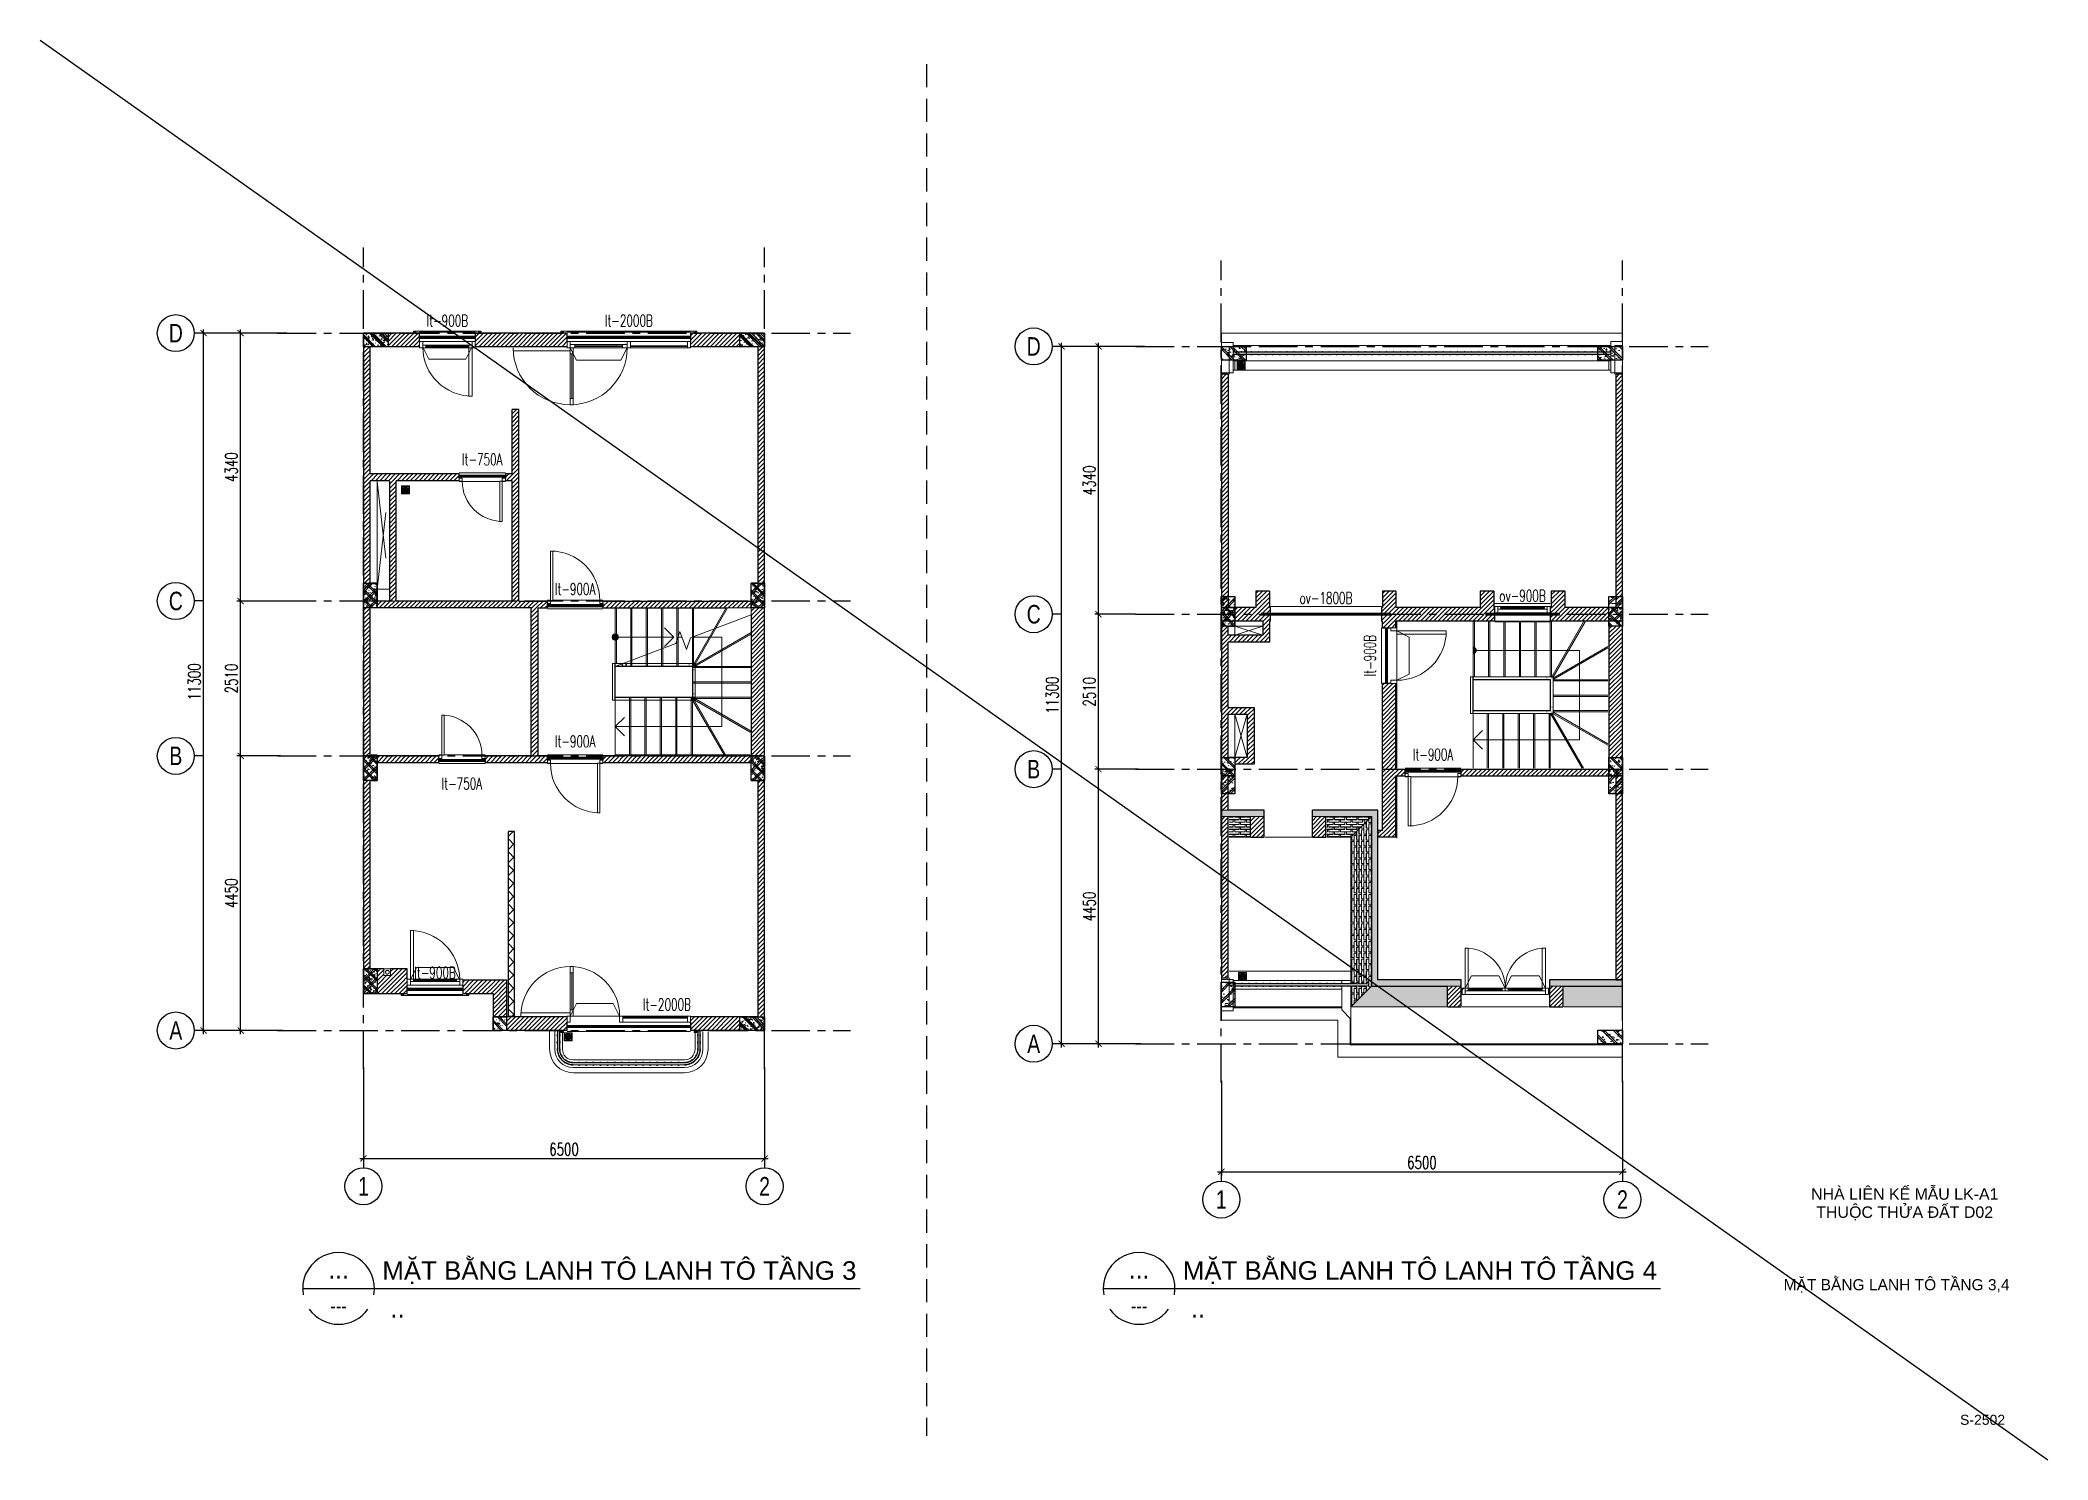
# Model space of a CAD drawing. Header units: millimetres. Extents: x -529861 to -223882, y -171969 to 61504.
# Drawn here: x -436271 to -403739, y -140433 to -117429 of the extents above; entities that cross this region are included whole.
import ezdxf
from ezdxf.enums import TextEntityAlignment as Align

# ---------------------------------------------------------------- set-up
doc = ezdxf.new("R2010")
doc.units = ezdxf.units.MM
doc.header["$LTSCALE"] = 5000
for name, pattern in [('CENTER', [2, 1.25, -0.25, 0.25, -0.25]), ('HIDDEN', [0.375, 0.25, -0.125]), ('Overhead', [3.96875, 2.38125, -1.5875])]:
    doc.linetypes.add(name, pattern=pattern)
doc.layers.get('Defpoints').update_dxf_attribs({"color": 143})
for name, color, linetype, lineweight in [('A-DETL-1', 1, 'HIDDEN', 9), ('A-DETL-4', 1, 'Continuous', 9), ('A-DETL-THIN', 7, 'Continuous', 5), ('A-DOOR', 8, 'Continuous', 9), ('A-DOOR-CUT', 7, 'Continuous', 18), ('A-DOOR-GLASS', 4, 'Continuous', 25), ('A-FLOR', 7, 'Continuous', 9), ('A-FLOR-HRAL-1', 8, 'Overhead', 5), ('A-FLOR-HRAL-2', 8, 'Overhead', 5), ('A-ROOF', 7, 'Continuous', 9), ('A-ROOF-CUT', 1, 'Continuous', 25), ('A-ROOF-PATT-1', 132, 'Continuous', 5), ('A-WALL-CUT-1', 10, 'Continuous', 25), ('A-WALL-PATT-1', 8, 'Continuous', 5), ('A-WALL-PROJECTION', 7, 'Continuous', 9), ('A-WINDOW', 8, 'Continuous', 9), ('A-WINDOW-1', 8, 'Continuous', 5), ('A-WINDOW-CUT', 7, 'Continuous', 18), ('A-WINDOW-GLASS', 4, 'Continuous', 9), ('A-WINDOW-GLASS-1', 4, 'Continuous', 25), ('G-ANNO-TTLB', 7, 'Continuous', 18), ('KC-COT-HATCH', 13, 'Continuous', 15), ('KC-COT-NETCAT', 2, 'Continuous', 30), ('P-PIPE', 7, 'Continuous', 9), ('S-BEAM', 7, 'Continuous', 9), ('S-COLS-CUT', 1, 'Continuous', 25), ('S-COLS-PROJECTION', 7, 'Continuous', 9), ('S-COLS-PROJECTION-1', 7, 'Continuous', 25), ('S-COLS-PROJECTION-2', 7, 'Continuous', 5), ('S-STRS-1', 7, 'Continuous', 5), ('S-STRS-2', 7, 'Overhead', 5), ('S-STRS-ANNO', 7, 'Continuous', 5), ('S-STRS-MBND', 8, 'Overhead', 5), ('S-STRS-MBND-1', 8, 'Continuous', 5), ('S-text', 2, 'Continuous', 20), ('S-TEXT35', 3, 'Continuous', 30)]:
    doc.layers.add(name, color=color, linetype=linetype, lineweight=lineweight)
for name, color, linetype in [('KC ICC-COTVACH', 3, 'Continuous'), ('KCS_AXIS', 18, 'CENTER'), ('KCS_BORDER', 3, 'Continuous'), ('KCS_CHI', 1, 'Continuous'), ('KCS_DIM', 1, 'Continuous'), ('KCS_HIDDEN', 8, 'HIDDEN'), ('KCS_LANH_TO', 3, 'Continuous'), ('KCS_TEXT', 2, 'Continuous'), ('KCS_TEXT_BANVE_SO', 1, 'Continuous'), ('KCS_TEXT_BANVE_TEN', 162, 'Continuous')]:
    doc.layers.add(name, color=color, linetype=linetype)
doc.layers.add('KCS_Plotter', color=11, linetype='Continuous', plot=False)
doc.styles.add('.VnArialH', font='')
doc.styles.add('Arial_13', font='arial.ttf', dxfattribs={"height": 2.5})
doc.styles.add('Arial_14', font='arial.ttf', dxfattribs={"height": 2.5})
doc.styles.add('s-text', font='vnsimli.shx', dxfattribs={"width": 0.7})
doc.styles.add('style1', font='arial.ttf', dxfattribs={"width": 0.75})
doc.styles.add('VNAVANTH', font='')
doc.styles.add('vnsimpli', font='vnsimli.shx', dxfattribs={"width": 0.65})
doc.styles.get('.VnArialH').set_extended_font_data('.VnArialH')
doc.styles.get('VNAVANTH').set_extended_font_data('.VnAvantH')
doc.dimstyles.new('1-100s', dxfattribs={"dimtxt": 200, "dimasz": 100, "dimexe": 60, "dimexo": 0, "dimgap": 50, "dimtad": 1, "dimdec": 0, "dimzin": 0, "dimdsep": 46, "dimtxsty": 's-text', "dimblk1": 'ARCHTICK', "dimblk2": 'ARCHTICK', "dimsah": 1, "dimcen": 80, "dimdle": 60, "dimclrd": 9, "dimclre": 9, "dimclrt": 2, "dimadec": 0, "dimazin": 0, "dimtfac": 0.0001, "dimtdec": 0, "dimtix": 1, "dimtmove": 1, "dimatfit": 3, "dimldrblk": 'ARCHTICK', "dimfxl": 200, "dimtolj": 1, "dimtzin": 0, "dimarcsym": 0})
pattern_1 = [(50, (-431142.45, -134486.65), (182.1847, -15.9391), [19.05, -209.55]), (355, (-431142.45, -134486.65), (-35.2424, 191.0566), [15.24, -167.64]), (100.451, (-431127.26, -134487.97), (146.9425, 175.1167), [16.19, -178.09]), (46.184, (-431142.45, -134435.85), (271.079, -42.0433), [28.575, -314.325]), (96.636, (-431119.86, -134439.35), (237.4025, 247.427), [24.285, -267.135]), (351.184, (-431142.45, -134435.85), (237.4046, 247.425), [22.86, -251.46]), (21, (-431117.05, -134448.55), (151.6149, -102.2655), [19.05, -209.55]), (226, (-431117.05, -134448.55), (170.6576, -92.8473), [15.24, -167.64]), (71.451, (-431104.41, -134457.07), (213.417, 81.9214), [16.19, -178.09]), (67.5, (-431142.446, -134486.65), (-39.60297, 74.771), [6.706, -158.902, 6.706, -163.474, -168.275]), (67.5, (-431142.446, -134486.65), (-39.60297, 74.771), [-335.788, 6.706, -161.569]), (4.5, (-431142.45, -134486.65), (71.9709, 96.5464), [6.706, -90.322, 6.706, -155.092, -64.135]), (4.5, (-431142.45, -134486.65), (71.9709, 96.5464), [-258.826, 6.706, -57.429]), (327.5, (-431199.09, -134486.65), (135.5905, -5.7289), [6.706, -56.794, 6.706, -191.414, -262.89]), (327.5, (-431199.09, -134486.65), (135.5905, -5.7289), [-261.62, 6.706, -256.184]), (317.5, (-431224.49, -134486.65), (148.1289, 25.4268), [6.706, -75.844, 6.706, -124.866, -186.69]), (317.5, (-431224.49, -134486.65), (148.1289, 25.4268), [-214.122, 6.706, -179.984]), (315, (-431142.45, -134486.65), (76.3322, 76.3322), []), (315, (-431142.45, -134455.53), (76.3322, 76.3322), [])]
pattern_2 = [(45, (-431142.446, -134486.647), (-35.35534, 35.35534), [])]
pattern_3 = [(45, (-417241.715, -134701.647), (-35.35534, 35.35534), [])]
pattern_4 = [(50, (-417241.72, -134701.65), (182.1847, -15.939), [19.05, -209.55]), (355, (-417241.72, -134701.65), (-35.2424, 191.0566), [15.24, -167.64]), (100.451, (-417226.53, -134702.97), (146.9425, 175.1167), [16.19, -178.09]), (46.184, (-417241.72, -134650.85), (271.079, -42.0433), [28.575, -314.325]), (96.636, (-417219.13, -134654.35), (237.4025, 247.427), [24.285, -267.135]), (351.184, (-417241.72, -134650.85), (237.4046, 247.425), [22.86, -251.46]), (21, (-417216.32, -134663.55), (151.6149, -102.2655), [19.05, -209.55]), (226, (-417216.32, -134663.55), (170.6576, -92.8473), [15.24, -167.64]), (71.451, (-417203.68, -134672.07), (213.417, 81.9214), [16.19, -178.09]), (67.5, (-417241.715, -134701.65), (-39.60297, 74.771), [6.706, -158.902, 6.706, -163.474, -168.275]), (67.5, (-417241.715, -134701.65), (-39.60297, 74.771), [-335.788, 6.706, -161.569]), (4.5, (-417241.715, -134701.65), (71.9709, 96.5464), [6.706, -90.322, 6.706, -155.092, -64.135]), (4.5, (-417241.715, -134701.65), (71.9709, 96.5464), [-258.826, 6.706, -57.429]), (327.5, (-417298.36, -134701.65), (135.5905, -5.7289), [6.706, -56.794, 6.706, -191.414, -262.89]), (327.5, (-417298.36, -134701.65), (135.5905, -5.7289), [-261.62, 6.706, -256.184]), (317.5, (-417323.76, -134701.65), (148.1289, 25.4268), [6.706, -75.844, 6.706, -124.866, -186.69]), (317.5, (-417323.76, -134701.65), (148.1289, 25.4268), [-214.122, 6.706, -179.984]), (315, (-417241.72, -134701.65), (76.3322, 76.3322), []), (315, (-417241.72, -134670.53), (76.3322, 76.3322), [])]

msp = doc.modelspace()

# ---------------------------------------------------------------- texts
at = {"layer": 'G-ANNO-TTLB', "lineweight": 9, "attachment_point": 1}
for s, insert, char_height, width, style in [('\\fArial|b0|i0|c254|p34|;Ế', (-406142.44, -136032.84), 185.0344, 207.6756, 'Arial_14'), ('\\fArial|b0|i0|c254|p34|;Ẫ', (-405687.14, -136032.84), 185.0344, 207.6756, 'Arial_14'), ('NHÀ LIÊN K', (-407576.88, -136032.84), 185.034, 1738.5418, 'Arial_13'), ('\\fArial|b0|i0|c254|p34|;Ộ', (-406960.02, -136326.58), 185.0344, 243.2772, 'Arial_14'), ('\\fArial|b0|i0|c254|p34|;Ử', (-406152.23, -136326.58), 185.0344, 267.0115, 'Arial_14'), (' M', (-405971.09, -136032.84), 185.034, 344.1482, 'Arial_13'), ('\\fArial|b0|i0|c254|p34|;Ấ', (-405501.1, -136326.58), 185.0344, 207.6756, 'Arial_14'), ('U LK-A1', (-405515.79, -136032.84), 185.034, 1180.7844, 'Arial_13'), ('THU', (-407493.65, -136326.58), 185.034, 646.7613, 'Arial_13'), ('C TH', (-406759.3, -136326.58), 185.034, 735.7651, 'Arial_13'), ('A ', (-405931.92, -136326.58), 185.034, 296.6795, 'Arial_13'), ('Đ', (-405687.14, -136326.58), 185.03, 225.4764, 'Arial_13'), ('T D02', (-405329.75, -136326.58), 185.034, 854.4369, 'Arial_13')]:
    msp.add_mtext(s, dxfattribs=dict(at, insert=insert, char_height=char_height, width=width, style=style))
at = {"layer": 'KCS_TEXT', "linetype": 'ByBlock', "ltscale": 1500, "style": 'vnsimpli', "width": 0.65}
for s, p in [('lt-900B', (-429672.45, -122069.15)), ('lt-2000B', (-426732.45, -122069.15)), ('lt-750A', (-429107.45, -124316.65)), ('lt-900A', (-427602.45, -126416.65)), ('ov-1800B', (-415436.72, -126562.69)), ('ov-900B', (-412251.72, -126526.82)), ('lt-900A', (-427602.45, -128886.65)), ('lt-900A', (-413701.72, -129100.45)), ('lt-750A', (-429437.45, -129569.69)), ('lt-900B', (-429872.45, -132634.15)), ('lt-2000B', (-426114.77, -133149.98))]:
    msp.add_text(s, height=190, dxfattribs=at).set_placement(p, align=Align.CENTER)
msp.add_text('lt-900B', height=190, rotation=90, dxfattribs=at).set_placement((-414629.22, -127401.65), align=Align.CENTER)
at = {"layer": 'KCS_TEXT_BANVE_SO', "linetype": 'ByBlock', "style": 'Arial_13'}
msp.add_text('S-2502', height=162, dxfattribs=at).set_placement((-405161.67, -139865.5))
at = {"layer": 'KCS_TEXT_BANVE_TEN', "linetype": 'ByBlock', "style": 'Arial_13'}
msp.add_text('MẶT BẰNG LANH TÔ TẦNG 3,4', height=180, dxfattribs=at).set_placement((-408021.08, -137684.85))

# ---------------------------------------------------------------- blocks, each defined once
blk = doc.blocks.new('HBH_STR_COLUMN_REC - 220x400mm-1577201-MẶT BẰNG ĐỊNH VỊ CỬA TẦNG 3')
at = {"layer": 'S-COLS-CUT'}
for p, q in [((-110, 200), (110, 200)), ((-110, -200), (-110, 200)), ((110, 200), (110, -200)), ((110, -200), (-110, -200))]:
    blk.add_line(p, q, dxfattribs=at)
blk = doc.blocks.new('PHAO PT02 - PHAO PT02-710925-MẶT BẰNG ĐỊNH VỊ CỬA TẦNG 3')
at = {"layer": 'A-WALL-PROJECTION'}
for p, q in [((3125, 995), (3125, 710)), ((3210, 710), (3210, 995)), ((5610, 995), (5610, 710)), ((5695, 710), (5695, 995)), ((5310, 410), (3510, 410)), ((3510, 325), (5310, 325))]:
    blk.add_line(p, q, dxfattribs=at)
for centre, radius, start, end in [((3510, 710), 385, 180, 270), ((3510, 710), 300, 180, 270), ((5310, 710), 385, 270, 0), ((5310, 710), 300, 270, 0)]:
    blk.add_arc(centre, radius, start, end, dxfattribs=at)
blk = doc.blocks.new('Railing - 15mm-1301355-MẶT BẰNG ĐỊNH VỊ CỬA TẦNG 3')
at = {"layer": 'A-FLOR-HRAL-1', "flags": 128}
for points in [[(-14, 21), (-15, 21), (-16, 20), (-17, 20), (-18, 19), (-18, 18), (-19, 17), (-20, 17), (-20, 16), (-21, 15), (-22, 14), (-22, 13), (-23, 12), (-23, 11), (-24, 11), (-24, 10), (-24, 9), (-25, 8), (-25, 7), (-25, 6), (-25, 5), (-26, 4), (-26, 3), (-26, 2), (-26, 1), (-26, 0)], [(-25, 7), (-25, 6), (-25, 5), (-26, 4), (-26, 3), (-26, 2), (-26, 1), (-26, 0)], [(-26, 0), (-26, -1), (-26, -2), (-26, -3), (-25, -4), (-25, -5), (-25, -6)], [(-26, 0), (-26, -1), (-26, -2), (-26, -3), (-25, -4), (-25, -5), (-25, -6), (-25, -7), (-24, -8), (-24, -9), (-24, -10), (-23, -11), (-23, -12), (-22, -13), (-22, -14), (-21, -15), (-21, -15), (-20, -16), (-19, -17), (-19, -18), (-18, -19), (-17, -19), (-16, -20), (-16, -21), (-15, -21), (-14, -22), (-13, -22), (-12, -23)], [(-18, 19), (-18, 18), (-19, 17), (-20, 17), (-20, 16), (-21, 15), (-22, 14), (-22, 13)], [(-14, 21), (-15, 21), (-16, 20)], [(17, 19), (16, 20), (16, 21)], [(26, 0), (26, 1), (26, 2), (26, 3), (25, 4), (25, 5), (25, 6), (25, 7), (24, 8), (24, 9), (24, 10), (23, 11), (23, 12), (22, 13), (22, 14), (21, 15), (21, 15), (20, 16), (19, 17), (19, 18), (18, 19), (17, 19), (16, 20), (16, 21)], [(22, 14), (21, 15), (21, 15), (20, 16), (19, 17), (19, 18), (18, 19)], [(18, -19), (18, -18), (19, -17), (20, -17), (20, -16), (21, -15), (22, -14), (22, -13), (23, -12), (23, -11), (24, -11), (24, -10), (24, -9), (25, -8), (25, -7), (25, -6), (25, -5), (26, -4), (26, -3), (26, -2), (26, -1), (26, 0)], [(26, 0), (26, 1), (26, 2), (26, 3), (25, 4), (25, 5), (25, 6)], [(25, -7), (25, -6), (25, -5), (26, -4), (26, -3), (26, -2), (26, -1), (26, 0)], [(-22, -14), (-21, -15), (-21, -15), (-20, -16), (-19, -17), (-19, -18), (-18, -19)], [(-17, -19), (-16, -20), (-16, -21), (-15, -21), (-14, -22), (-13, -22), (-12, -23)], [(18, -19), (18, -18), (19, -17), (20, -17), (20, -16), (21, -15), (22, -14), (22, -13)]]:
    blk.add_lwpolyline(points, dxfattribs=at)
at = {"layer": 'A-FLOR-HRAL-1'}
for radius, start, end in [(19.4, 143.324, 180), (19.4, 180, 225), (17.2, 157.0815, 180), (17.2, 180, 213.6206), (19.4, 0, 33.1222), (17.2, 0, 16.7141), (17.2, 348.6063, 0), (19.4, 335.519, 0)]:
    blk.add_arc((0, 0), radius, start, end, dxfattribs=at)
blk = doc.blocks.new('Railing - 15mm-1301357-MẶT BẰNG ĐỊNH VỊ CỬA TẦNG 3')
at = {"layer": 'A-FLOR-HRAL-1'}
blk.add_line((17, 19), (16, 20), dxfattribs=at)
at = {"layer": 'A-FLOR-HRAL-1', "flags": 128}
for points in [[(-13, 22), (-14, 21), (-15, 21), (-16, 20), (-17, 20), (-18, 19), (-18, 18), (-19, 17), (-20, 17), (-20, 16), (-21, 15), (-22, 14), (-22, 13), (-23, 12), (-23, 11), (-24, 11), (-24, 10), (-24, 9), (-25, 8), (-25, 7), (-25, 6), (-25, 5), (-26, 4), (-26, 3), (-26, 2), (-26, 1), (-26, 0)], [(-25, 6), (-25, 5), (-26, 4), (-26, 3), (-26, 2), (-26, 1), (-26, 0)], [(-26, 0), (-26, -1), (-26, -2), (-26, -3), (-25, -4), (-25, -5), (-25, -6)], [(-26, 0), (-26, -1), (-26, -2), (-26, -3), (-25, -4), (-25, -5), (-25, -6), (-25, -7), (-24, -8), (-24, -9), (-24, -10), (-23, -11), (-23, -12), (-22, -13), (-22, -14), (-21, -15), (-21, -15), (-20, -16), (-19, -17), (-19, -18), (-18, -19), (-17, -19), (-16, -20), (-16, -21), (-15, -21), (-14, -22), (-13, -22)], [(-18, 19), (-18, 18), (-19, 17), (-20, 17), (-20, 16), (-21, 15), (-22, 14), (-22, 13)], [(-14, 21), (-15, 21), (-16, 20)], [(26, 0), (26, 1), (26, 2), (26, 3), (25, 4), (25, 5), (25, 6), (25, 7), (24, 8), (24, 9), (24, 10), (23, 11), (23, 12), (22, 13), (22, 14), (21, 15), (21, 15), (20, 16), (19, 17), (19, 18), (18, 19), (17, 19), (16, 20)], [(17, -20), (18, -19), (18, -18), (19, -17), (20, -17), (20, -16), (21, -15), (22, -14), (22, -13), (23, -12), (23, -11), (24, -11), (24, -10), (24, -9), (25, -8), (25, -7), (25, -6), (25, -5), (26, -4), (26, -3), (26, -2), (26, -1), (26, 0)], [(22, 14), (21, 15), (21, 15), (20, 16), (19, 17), (19, 18), (18, 19)], [(26, 0), (26, 1), (26, 2), (26, 3), (25, 4), (25, 5), (25, 6)], [(25, -6), (25, -5), (26, -4), (26, -3), (26, -2), (26, -1), (26, 0)], [(-22, -14), (-21, -15), (-21, -15), (-20, -16), (-19, -17), (-19, -18), (-18, -19)], [(-17, -19), (-16, -20), (-16, -21), (-15, -21), (-14, -22), (-13, -22)], [(18, -19), (18, -18), (19, -17), (20, -17), (20, -16), (21, -15), (22, -14), (22, -13)]]:
    blk.add_lwpolyline(points, dxfattribs=at)
at = {"layer": 'A-FLOR-HRAL-1'}
for radius, start, end in [(19.4, 138.7, 180), (19.4, 180, 225), (17.2, 150.9408, 180), (17.2, 180, 215.7669), (19.4, 0, 28.2734), (17.2, 0, 10.3872), (17.2, 351.5608, 0), (19.4, 337.029, 0)]:
    blk.add_arc((0, 0), radius, start, end, dxfattribs=at)
blk = doc.blocks.new('Railing - 15mm-V1-MẶT BẰNG ĐỊNH VỊ CỬA TẦNG 3')
at = {"layer": 'A-FLOR-HRAL-1'}
blk.add_line((17, 19), (16, 20), dxfattribs=at)
at = {"layer": 'A-FLOR-HRAL-1', "flags": 128}
for points in [[(-13, 22), (-14, 21), (-15, 21), (-16, 20), (-17, 20), (-18, 19), (-18, 18), (-19, 17), (-20, 17), (-20, 16), (-21, 15), (-22, 14), (-22, 13), (-23, 12), (-23, 11), (-24, 11), (-24, 10), (-24, 9), (-25, 8), (-25, 7), (-25, 6), (-25, 5), (-26, 4), (-26, 3), (-26, 2), (-26, 1), (-26, 0)], [(-25, 7), (-25, 6), (-25, 5), (-26, 4), (-26, 3), (-26, 2), (-26, 1), (-26, 0)], [(-18, 19), (-18, 18), (-19, 17), (-20, 17), (-20, 16), (-21, 15), (-22, 14), (-22, 13)], [(-13, 22), (-14, 21), (-15, 21), (-16, 20)], [(26, 0), (26, 1), (26, 2), (26, 3), (25, 4), (25, 5), (25, 6), (25, 7), (24, 8), (24, 9), (24, 10), (23, 11), (23, 12), (22, 13), (22, 14), (21, 15), (21, 15), (20, 16), (19, 17), (19, 18), (18, 19), (17, 19), (16, 20)], [(22, 13), (22, 14), (21, 15), (21, 15), (20, 16), (19, 17), (19, 18), (18, 19)], [(26, 0), (26, 1), (26, 2), (26, 3), (25, 4), (25, 5), (25, 6)], [(-26, 0), (-26, -1), (-26, -2), (-26, -3), (-25, -4), (-25, -5), (-25, -6)], [(-26, 0), (-26, -1), (-26, -2), (-26, -3), (-25, -4), (-25, -5), (-25, -6), (-25, -7), (-24, -8), (-24, -9), (-24, -10), (-23, -11), (-23, -12), (-22, -13), (-22, -14), (-21, -15), (-21, -15), (-20, -16), (-19, -17), (-19, -18), (-18, -19), (-17, -19), (-16, -20), (-16, -21), (-15, -21), (-14, -22), (-13, -22)], [(-22, -13), (-22, -14), (-21, -15), (-21, -15), (-20, -16), (-19, -17), (-19, -18), (-18, -19)], [(-17, -19), (-16, -20), (-16, -21), (-15, -21), (-14, -22), (-13, -22)], [(17, -20), (17, -20), (18, -19), (18, -18), (19, -17), (20, -17), (20, -16), (21, -15), (22, -14), (22, -13), (23, -12), (23, -11), (24, -11), (24, -10), (24, -9), (25, -8), (25, -7), (25, -6), (25, -5), (26, -4), (26, -3), (26, -2), (26, -1), (26, 0)], [(18, -19), (18, -18), (19, -17), (20, -17), (20, -16), (21, -15), (22, -14), (22, -13)], [(25, -6), (25, -5), (26, -4), (26, -3), (26, -2), (26, -1), (26, 0)]]:
    blk.add_lwpolyline(points, dxfattribs=at)
at = {"layer": 'A-FLOR-HRAL-1'}
for radius, start, end in [(19.4, 134.701, 180), (19.4, 180, 225), (17.2, 146.5424, 180), (17.2, 180, 214.6786), (17.2, 0, 7.6957), (17.2, 353.6978, 0), (19.4, 0, 24.2222), (19.4, 336.6306, 0)]:
    blk.add_arc((0, 0), radius, start, end, dxfattribs=at)
blk = doc.blocks.new('Railing - 15mm-V2-MẶT BẰNG ĐỊNH VỊ CỬA TẦNG 3')
at = {"layer": 'A-FLOR-HRAL-1', "flags": 128}
for points in [[(-13, 23), (-13, 22), (-14, 21), (-15, 21), (-16, 20), (-17, 20), (-18, 19), (-18, 18), (-19, 17), (-20, 17), (-20, 16), (-21, 15), (-22, 14), (-22, 13), (-23, 12), (-23, 11), (-24, 11), (-24, 10), (-24, 9), (-25, 8), (-25, 7), (-25, 6), (-25, 5), (-26, 4), (-26, 3), (-26, 2), (-26, 1), (-26, 0)], [(-25, 7), (-25, 6), (-25, 5), (-26, 4), (-26, 3), (-26, 2), (-26, 1), (-26, 0)], [(-18, 19), (-18, 18), (-19, 17), (-20, 17), (-20, 16), (-21, 15), (-22, 14), (-22, 13)], [(-14, 21), (-15, 21), (-16, 20)], [(26, 0), (26, 1), (26, 2), (26, 3), (25, 4), (25, 5), (25, 6), (25, 7), (24, 8), (24, 9), (24, 10), (23, 11), (23, 12), (22, 13), (22, 14), (21, 15), (21, 15), (20, 16), (19, 17), (19, 18), (18, 19), (17, 19)], [(22, 14), (21, 15), (21, 15), (20, 16), (19, 17), (19, 18), (18, 19)], [(26, 0), (26, 1), (26, 2), (26, 3), (25, 4), (25, 5), (25, 6), (25, 7)], [(-26, 0), (-26, -1), (-26, -2), (-26, -3), (-25, -4), (-25, -5), (-25, -6), (-25, -7)], [(-26, 0), (-26, -1), (-26, -2), (-26, -3), (-25, -4), (-25, -5), (-25, -6), (-25, -7), (-24, -8), (-24, -9), (-24, -10), (-23, -11), (-23, -12), (-22, -13), (-22, -14), (-21, -15), (-21, -15), (-20, -16), (-19, -17), (-19, -18), (-18, -19), (-17, -19), (-16, -20), (-16, -21), (-15, -21), (-14, -22)], [(-22, -14), (-21, -15), (-21, -15), (-20, -16), (-19, -17), (-19, -18), (-18, -19)], [(-17, -19), (-16, -20), (-16, -21), (-15, -21), (-14, -22)], [(16, -20), (17, -20), (18, -19), (18, -18), (19, -17), (20, -17), (20, -16), (21, -15), (22, -14), (22, -13), (23, -12), (23, -11), (24, -11), (24, -10), (24, -9), (25, -8), (25, -7), (25, -6), (25, -5), (26, -4), (26, -3), (26, -2), (26, -1), (26, 0)], [(18, -19), (18, -18), (19, -17), (20, -17), (20, -16), (21, -15), (22, -14), (22, -13)], [(25, -6), (25, -5), (26, -4), (26, -3), (26, -2), (26, -1), (26, 0)]]:
    blk.add_lwpolyline(points, dxfattribs=at)
at = {"layer": 'A-FLOR-HRAL-1'}
for radius, start, end in [(19.4, 135, 180), (19.4, 180, 223.6679), (17.2, 148.1722, 180), (17.2, 180, 211.1381), (17.2, 0, 7.7516), (19.4, 333.8032, 0), (17.2, 351.1246, 0), (19.4, 0, 22.8798)]:
    blk.add_arc((0, 0), radius, start, end, dxfattribs=at)
blk = doc.blocks.new('Railing - 15mm-V3-MẶT BẰNG ĐỊNH VỊ CỬA TẦNG 3')
at = {"layer": 'A-FLOR-HRAL-1'}
for p, q in [((-15, 21), (-16, 20)), ((15, -21), (16, -20))]:
    blk.add_line(p, q, dxfattribs=at)
at = {"layer": 'A-FLOR-HRAL-1', "flags": 128}
for points in [[(-15, 21), (-16, 20), (-17, 20), (-18, 19), (-18, 18), (-19, 17), (-20, 17), (-20, 16), (-21, 15), (-22, 14), (-22, 13), (-23, 12), (-23, 11), (-24, 11), (-24, 10), (-24, 9), (-25, 8), (-25, 7), (-25, 6), (-25, 5), (-26, 4), (-26, 3), (-26, 2), (-26, 1), (-26, 0)], [(-25, 7), (-25, 6), (-25, 5), (-26, 4), (-26, 3), (-26, 2), (-26, 1), (-26, 0)], [(-18, 19), (-18, 18), (-19, 17), (-20, 17), (-20, 16), (-21, 15), (-22, 14), (-22, 13)], [(17, 19), (16, 20), (16, 21), (15, 21)], [(26, 0), (26, 1), (26, 2), (26, 3), (25, 4), (25, 5), (25, 6), (25, 7), (24, 8), (24, 9), (24, 10), (23, 11), (23, 12), (22, 13), (22, 14), (21, 15), (21, 15), (20, 16), (19, 17), (19, 18), (18, 19), (17, 19), (16, 20), (16, 21), (15, 21)], [(22, 14), (21, 15), (21, 15), (20, 16), (19, 17), (19, 18), (18, 19)], [(26, 0), (26, 1), (26, 2), (26, 3), (25, 4), (25, 5), (25, 6)], [(-26, 0), (-26, -1), (-26, -2), (-26, -3), (-25, -4), (-25, -5), (-25, -6)], [(-26, 0), (-26, -1), (-26, -2), (-26, -3), (-25, -4), (-25, -5), (-25, -6), (-25, -7), (-24, -8), (-24, -9), (-24, -10), (-23, -11), (-23, -12), (-22, -13), (-22, -14), (-21, -15), (-21, -15), (-20, -16), (-19, -17), (-19, -18), (-18, -19), (-17, -19), (-16, -20), (-16, -21), (-15, -21)], [(-22, -14), (-21, -15), (-21, -15), (-20, -16), (-19, -17), (-19, -18), (-18, -19)], [(-17, -19), (-16, -20), (-16, -21), (-15, -21)], [(15, -21), (16, -20), (17, -20), (18, -19), (18, -18), (19, -17), (20, -17), (20, -16), (21, -15), (22, -14), (22, -13), (23, -12), (23, -11), (24, -11), (24, -10), (24, -9), (25, -8), (25, -7), (25, -6), (25, -5), (26, -4), (26, -3), (26, -2), (26, -1), (26, 0)], [(18, -19), (18, -18), (19, -17), (20, -17), (20, -16), (21, -15), (22, -14), (22, -13)], [(25, -7), (25, -6), (25, -5), (26, -4), (26, -3), (26, -2), (26, -1), (26, 0)]]:
    blk.add_lwpolyline(points, dxfattribs=at)
at = {"layer": 'A-FLOR-HRAL-1'}
for radius, start, end in [(19.4, 145.1781, 180), (19.4, 180, 214.8219), (17.2, 160.0293, 180), (17.2, 180, 199.9707), (19.4, 0, 34.8219), (17.2, 0, 19.9707), (19.4, 325.1781, 0), (17.2, 340.0293, 0)]:
    blk.add_arc((0, 0), radius, start, end, dxfattribs=at)
blk = doc.blocks.new('Railing - 15mm-V4-MẶT BẰNG ĐỊNH VỊ CỬA TẦNG 3')
at = {"layer": 'A-FLOR-HRAL-1'}
for p, q in [((-15, 21), (-16, 20)), ((15, -21), (16, -20))]:
    blk.add_line(p, q, dxfattribs=at)
at = {"layer": 'A-FLOR-HRAL-1', "flags": 128}
for points in [[(-15, 21), (-16, 20), (-17, 20), (-18, 19), (-18, 18), (-19, 17), (-20, 17), (-20, 16), (-21, 15), (-22, 14), (-22, 13), (-23, 12), (-23, 11), (-24, 11), (-24, 10), (-24, 9), (-25, 8), (-25, 7), (-25, 6), (-25, 5), (-26, 4), (-26, 3), (-26, 2), (-26, 1), (-26, 0)], [(-25, 7), (-25, 6), (-25, 5), (-26, 4), (-26, 3), (-26, 2), (-26, 1), (-26, 0)], [(-18, 19), (-18, 18), (-19, 17), (-20, 17), (-20, 16), (-21, 15), (-22, 14), (-22, 13)], [(17, 19), (16, 20), (16, 21), (15, 21)], [(26, 0), (26, 1), (26, 2), (26, 3), (25, 4), (25, 5), (25, 6), (25, 7), (24, 8), (24, 9), (24, 10), (23, 11), (23, 12), (22, 13), (22, 14), (21, 15), (21, 15), (20, 16), (19, 17), (19, 18), (18, 19), (17, 19), (16, 20), (16, 21), (15, 21)], [(22, 14), (21, 15), (21, 15), (20, 16), (19, 17), (19, 18), (18, 19)], [(26, 0), (26, 1), (26, 2), (26, 3), (25, 4), (25, 5), (25, 6)], [(-26, 0), (-26, -1), (-26, -2), (-26, -3), (-25, -4), (-25, -5), (-25, -6)], [(-26, 0), (-26, -1), (-26, -2), (-26, -3), (-25, -4), (-25, -5), (-25, -6), (-25, -7), (-24, -8), (-24, -9), (-24, -10), (-23, -11), (-23, -12), (-22, -13), (-22, -14), (-21, -15), (-21, -15), (-20, -16), (-19, -17), (-19, -18), (-18, -19), (-17, -19), (-16, -20), (-16, -21), (-15, -21)], [(-22, -14), (-21, -15), (-21, -15), (-20, -16), (-19, -17), (-19, -18), (-18, -19)], [(-17, -19), (-16, -20), (-16, -21), (-15, -21)], [(15, -21), (16, -20), (17, -20), (18, -19), (18, -18), (19, -17), (20, -17), (20, -16), (21, -15), (22, -14), (22, -13), (23, -12), (23, -11), (24, -11), (24, -10), (24, -9), (25, -8), (25, -7), (25, -6), (25, -5), (26, -4), (26, -3), (26, -2), (26, -1), (26, 0)], [(18, -19), (18, -18), (19, -17), (20, -17), (20, -16), (21, -15), (22, -14), (22, -13)], [(25, -7), (25, -6), (25, -5), (26, -4), (26, -3), (26, -2), (26, -1), (26, 0)]]:
    blk.add_lwpolyline(points, dxfattribs=at)
at = {"layer": 'A-FLOR-HRAL-1'}
for radius, start, end in [(19.4, 145.1781, 180), (19.4, 180, 214.8219), (17.2, 160.0293, 180), (17.2, 180, 199.9707), (19.4, 0, 34.8219), (17.2, 0, 19.9707), (19.4, 325.1781, 0), (17.2, 340.0293, 0)]:
    blk.add_arc((0, 0), radius, start, end, dxfattribs=at)
blk = doc.blocks.new('Railing - 15mm-V5-MẶT BẰNG ĐỊNH VỊ CỬA TẦNG 3')
at = {"layer": 'A-FLOR-HRAL-1'}
for p, q in [((-15, 21), (-16, 20)), ((15, -21), (16, -20))]:
    blk.add_line(p, q, dxfattribs=at)
at = {"layer": 'A-FLOR-HRAL-1', "flags": 128}
for points in [[(-15, 21), (-16, 20), (-17, 20), (-18, 19), (-18, 18), (-19, 17), (-20, 17), (-20, 16), (-21, 15), (-22, 14), (-22, 13), (-23, 12), (-23, 11), (-24, 11), (-24, 10), (-24, 9), (-25, 8), (-25, 7), (-25, 6), (-25, 5), (-26, 4), (-26, 3), (-26, 2), (-26, 1), (-26, 0)], [(-25, 7), (-25, 6), (-25, 5), (-26, 4), (-26, 3), (-26, 2), (-26, 1), (-26, 0)], [(-18, 19), (-18, 18), (-19, 17), (-20, 17), (-20, 16), (-21, 15), (-22, 14), (-22, 13)], [(17, 19), (16, 20), (16, 21), (15, 21)], [(26, 0), (26, 1), (26, 2), (26, 3), (25, 4), (25, 5), (25, 6), (25, 7), (24, 8), (24, 9), (24, 10), (23, 11), (23, 12), (22, 13), (22, 14), (21, 15), (21, 15), (20, 16), (19, 17), (19, 18), (18, 19), (17, 19), (16, 20), (16, 21), (15, 21)], [(22, 14), (21, 15), (21, 15), (20, 16), (19, 17), (19, 18), (18, 19)], [(26, 0), (26, 1), (26, 2), (26, 3), (25, 4), (25, 5), (25, 6)], [(-26, 0), (-26, -1), (-26, -2), (-26, -3), (-25, -4), (-25, -5), (-25, -6)], [(-26, 0), (-26, -1), (-26, -2), (-26, -3), (-25, -4), (-25, -5), (-25, -6), (-25, -7), (-24, -8), (-24, -9), (-24, -10), (-23, -11), (-23, -12), (-22, -13), (-22, -14), (-21, -15), (-21, -15), (-20, -16), (-19, -17), (-19, -18), (-18, -19), (-17, -19), (-16, -20), (-16, -21), (-15, -21)], [(-22, -14), (-21, -15), (-21, -15), (-20, -16), (-19, -17), (-19, -18), (-18, -19)], [(-17, -19), (-16, -20), (-16, -21), (-15, -21)], [(15, -21), (16, -20), (17, -20), (18, -19), (18, -18), (19, -17), (20, -17), (20, -16), (21, -15), (22, -14), (22, -13), (23, -12), (23, -11), (24, -11), (24, -10), (24, -9), (25, -8), (25, -7), (25, -6), (25, -5), (26, -4), (26, -3), (26, -2), (26, -1), (26, 0)], [(18, -19), (18, -18), (19, -17), (20, -17), (20, -16), (21, -15), (22, -14), (22, -13)], [(25, -7), (25, -6), (25, -5), (26, -4), (26, -3), (26, -2), (26, -1), (26, 0)]]:
    blk.add_lwpolyline(points, dxfattribs=at)
at = {"layer": 'A-FLOR-HRAL-1'}
for radius, start, end in [(19.4, 145.1781, 180), (19.4, 180, 214.8219), (17.2, 160.0293, 180), (17.2, 180, 197.1615), (19.4, 0, 34.8219), (17.2, 0, 19.9707), (19.4, 325.1781, 0), (17.2, 342.8385, 0)]:
    blk.add_arc((0, 0), radius, start, end, dxfattribs=at)
blk = doc.blocks.new('Railing - 15mm-V6-MẶT BẰNG ĐỊNH VỊ CỬA TẦNG 3')
at = {"layer": 'A-FLOR-HRAL-1'}
for p, q in [((-15, 21), (-16, 21)), ((15, -21), (16, -20))]:
    blk.add_line(p, q, dxfattribs=at)
at = {"layer": 'A-FLOR-HRAL-1', "flags": 128}
for points in [[(-15, 21), (-16, 20), (-17, 20), (-18, 19), (-18, 18), (-19, 17), (-20, 17), (-20, 16), (-21, 15), (-22, 14), (-22, 13), (-23, 12), (-23, 11), (-24, 11), (-24, 10), (-24, 9), (-25, 8), (-25, 7), (-25, 6), (-25, 5), (-26, 4), (-26, 3), (-26, 2), (-26, 1), (-26, 0)], [(-25, 7), (-25, 6), (-25, 5), (-26, 4), (-26, 3), (-26, 2), (-26, 1), (-26, 0)], [(-18, 19), (-18, 18), (-19, 17), (-20, 17), (-20, 16), (-21, 15), (-22, 14), (-22, 13)], [(17, 19), (16, 20), (16, 21), (15, 21)], [(26, 0), (26, 1), (26, 2), (26, 3), (25, 4), (25, 5), (25, 6), (25, 7), (24, 8), (24, 9), (24, 10), (23, 11), (23, 12), (22, 13), (22, 14), (21, 15), (21, 15), (20, 16), (19, 17), (19, 18), (18, 19), (17, 19), (16, 20), (16, 21), (15, 21)], [(22, 14), (21, 15), (21, 15), (20, 16), (19, 17), (19, 18), (18, 19)], [(26, 0), (26, 1), (26, 2), (26, 3), (25, 4), (25, 5), (25, 6)], [(-26, 0), (-26, -1), (-26, -2), (-26, -3), (-25, -4), (-25, -5), (-25, -6)], [(-26, 0), (-26, -1), (-26, -2), (-26, -3), (-25, -4), (-25, -5), (-25, -6), (-25, -7), (-24, -8), (-24, -9), (-24, -10), (-23, -11), (-23, -12), (-22, -13), (-22, -14), (-21, -15), (-21, -15), (-20, -16), (-19, -17), (-19, -18), (-18, -19), (-17, -19), (-16, -20), (-16, -21), (-15, -21)], [(-22, -14), (-21, -15), (-21, -15), (-20, -16), (-19, -17), (-19, -18), (-18, -19)], [(-17, -19), (-16, -20), (-16, -21), (-15, -21)], [(15, -21), (16, -20), (17, -20), (18, -19), (18, -18), (19, -17), (20, -17), (20, -16), (21, -15), (22, -14), (22, -13), (23, -12), (23, -11), (24, -11), (24, -10), (24, -9), (25, -8), (25, -7), (25, -6), (25, -5), (26, -4), (26, -3), (26, -2), (26, -1), (26, 0)], [(18, -19), (18, -18), (19, -17), (20, -17), (20, -16), (21, -15), (22, -14), (22, -13)], [(25, -7), (25, -6), (25, -5), (26, -4), (26, -3), (26, -2), (26, -1), (26, 0)]]:
    blk.add_lwpolyline(points, dxfattribs=at)
at = {"layer": 'A-FLOR-HRAL-1'}
for radius, start, end in [(19.4, 145.1781, 180), (19.4, 180, 214.8219), (17.2, 160.0293, 180), (17.2, 180, 199.9707), (19.4, 0, 34.8219), (17.2, 0, 19.9707), (19.4, 325.1781, 0), (17.2, 340.0293, 0)]:
    blk.add_arc((0, 0), radius, start, end, dxfattribs=at)
blk = doc.blocks.new('Railing - 15mm-V7-MẶT BẰNG ĐỊNH VỊ CỬA TẦNG 3')
at = {"layer": 'A-FLOR-HRAL-1'}
for p, q in [((-15, 21), (-16, 20)), ((15, -21), (16, -20))]:
    blk.add_line(p, q, dxfattribs=at)
at = {"layer": 'A-FLOR-HRAL-1', "flags": 128}
for points in [[(-15, 21), (-16, 20), (-17, 20), (-18, 19), (-18, 18), (-19, 17), (-20, 17), (-20, 16), (-21, 15), (-22, 14), (-22, 13), (-23, 12), (-23, 11), (-24, 11), (-24, 10), (-24, 9), (-25, 8), (-25, 7), (-25, 6), (-25, 5), (-26, 4), (-26, 3), (-26, 2), (-26, 1), (-26, 0)], [(-25, 7), (-25, 6), (-25, 5), (-26, 4), (-26, 3), (-26, 2), (-26, 1), (-26, 0)], [(-18, 19), (-18, 18), (-19, 17), (-20, 17), (-20, 16), (-21, 15), (-22, 14), (-22, 13)], [(17, 19), (16, 20), (16, 21), (15, 21)], [(26, 0), (26, 1), (26, 2), (26, 3), (25, 4), (25, 5), (25, 6), (25, 7), (24, 8), (24, 9), (24, 10), (23, 11), (23, 12), (22, 13), (22, 14), (21, 15), (21, 15), (20, 16), (19, 17), (19, 18), (18, 19), (17, 19), (16, 20), (16, 21), (15, 21)], [(22, 14), (21, 15), (21, 15), (20, 16), (19, 17), (19, 18), (18, 19)], [(26, 0), (26, 1), (26, 2), (26, 3), (25, 4), (25, 5), (25, 6)], [(-26, 0), (-26, -1), (-26, -2), (-26, -3), (-25, -4), (-25, -5), (-25, -6)], [(-26, 0), (-26, -1), (-26, -2), (-26, -3), (-25, -4), (-25, -5), (-25, -6), (-25, -7), (-24, -8), (-24, -9), (-24, -10), (-23, -11), (-23, -12), (-22, -13), (-22, -14), (-21, -15), (-21, -15), (-20, -16), (-19, -17), (-19, -18), (-18, -19), (-17, -19), (-16, -20), (-16, -21), (-15, -21)], [(-22, -14), (-21, -15), (-21, -15), (-20, -16), (-19, -17), (-19, -18), (-18, -19)], [(-17, -19), (-16, -20), (-16, -21), (-15, -21)], [(15, -21), (16, -20), (17, -20), (18, -19), (18, -18), (19, -17), (20, -17), (20, -16), (21, -15), (22, -14), (22, -13), (23, -12), (23, -11), (24, -11), (24, -10), (24, -9), (25, -8), (25, -7), (25, -6), (25, -5), (26, -4), (26, -3), (26, -2), (26, -1), (26, 0)], [(18, -19), (18, -18), (19, -17), (20, -17), (20, -16), (21, -15), (22, -14), (22, -13), (22, -13)], [(25, -7), (25, -6), (25, -5), (26, -4), (26, -3), (26, -2), (26, -1), (26, 0)]]:
    blk.add_lwpolyline(points, dxfattribs=at)
at = {"layer": 'A-FLOR-HRAL-1'}
for radius, start, end in [(19.4, 145.1781, 180), (19.4, 180, 214.8219), (17.2, 160.0293, 180), (17.2, 180, 199.9707), (19.4, 0, 34.8219), (17.2, 0, 19.9707), (19.4, 325.1781, 0), (17.2, 340.0293, 0)]:
    blk.add_arc((0, 0), radius, start, end, dxfattribs=at)
blk = doc.blocks.new('Railing - 15mm-V8-MẶT BẰNG ĐỊNH VỊ CỬA TẦNG 3')
at = {"layer": 'A-FLOR-HRAL-1'}
for p, q in [((-15, 21), (-16, 20)), ((15, -21), (16, -20))]:
    blk.add_line(p, q, dxfattribs=at)
at = {"layer": 'A-FLOR-HRAL-1', "flags": 128}
for points in [[(-15, 21), (-16, 20), (-17, 20), (-18, 19), (-18, 18), (-19, 17), (-20, 17), (-20, 16), (-21, 15), (-22, 14), (-22, 13), (-23, 12), (-23, 11), (-24, 11), (-24, 10), (-24, 9), (-25, 8), (-25, 7), (-25, 6), (-25, 5), (-26, 4), (-26, 3), (-26, 2), (-26, 1), (-26, 0)], [(-25, 7), (-25, 6), (-25, 5), (-26, 4), (-26, 3), (-26, 2), (-26, 1), (-26, 0)], [(-18, 19), (-18, 18), (-19, 17), (-20, 17), (-20, 16), (-21, 15), (-22, 14), (-22, 13)], [(17, 19), (16, 20), (16, 21), (15, 21)], [(26, 0), (26, 1), (26, 2), (26, 3), (25, 4), (25, 5), (25, 6), (25, 7), (24, 8), (24, 9), (24, 10), (23, 11), (23, 12), (22, 13), (22, 14), (21, 15), (21, 15), (20, 16), (19, 17), (19, 18), (18, 19), (17, 19), (16, 20), (16, 21), (15, 21)], [(22, 14), (21, 15), (21, 15), (20, 16), (19, 17), (19, 18), (18, 19)], [(26, 0), (26, 1), (26, 2), (26, 3), (25, 4), (25, 5), (25, 6)], [(-26, 0), (-26, -1), (-26, -2), (-26, -3), (-25, -4), (-25, -5), (-25, -6)], [(-26, 0), (-26, -1), (-26, -2), (-26, -3), (-25, -4), (-25, -5), (-25, -6), (-25, -7), (-24, -8), (-24, -9), (-24, -10), (-23, -11), (-23, -12), (-22, -13), (-22, -14), (-21, -15), (-21, -15), (-20, -16), (-19, -17), (-19, -18), (-18, -19), (-17, -19), (-16, -20), (-16, -21), (-15, -21)], [(-22, -14), (-21, -15), (-21, -15), (-20, -16), (-19, -17), (-19, -18), (-18, -19)], [(-17, -19), (-16, -20), (-16, -21), (-15, -21)], [(15, -21), (16, -20), (17, -20), (18, -19), (18, -18), (19, -17), (20, -17), (20, -16), (21, -15), (22, -14), (22, -13), (23, -12), (23, -11), (24, -11), (24, -10), (24, -9), (25, -8), (25, -7), (25, -6), (25, -5), (26, -4), (26, -3), (26, -2), (26, -1), (26, 0)], [(18, -19), (18, -18), (19, -17), (20, -17), (20, -16), (21, -15), (22, -14), (22, -13)], [(25, -7), (25, -6), (25, -5), (26, -4), (26, -3), (26, -2), (26, -1), (26, 0)]]:
    blk.add_lwpolyline(points, dxfattribs=at)
at = {"layer": 'A-FLOR-HRAL-1'}
for radius, start, end in [(19.4, 146.3817, 180), (19.4, 180, 214.8219), (17.2, 160.0293, 180), (17.2, 180, 199.9707), (19.4, 0, 34.8219), (17.2, 0, 19.9707), (19.4, 325.1781, 0), (17.2, 340.0293, 0)]:
    blk.add_arc((0, 0), radius, start, end, dxfattribs=at)
blk = doc.blocks.new('Railing - 15mm-V9-MẶT BẰNG ĐỊNH VỊ CỬA TẦNG 3')
at = {"layer": 'A-FLOR-HRAL-1'}
blk.add_line((-15, 21), (-16, 20), dxfattribs=at)
at = {"layer": 'A-FLOR-HRAL-1', "flags": 128}
for points in [[(-15, 21), (-16, 20), (-17, 20), (-18, 19), (-18, 18), (-19, 17), (-20, 17), (-20, 16), (-21, 15), (-22, 14), (-22, 13), (-23, 12), (-23, 11), (-24, 11), (-24, 10), (-24, 9), (-25, 8), (-25, 7), (-25, 6), (-25, 5), (-26, 4), (-26, 3), (-26, 2), (-26, 1), (-26, 0)], [(-25, 7), (-25, 6), (-25, 5), (-26, 4), (-26, 3), (-26, 2), (-26, 1), (-26, 0)], [(-18, 19), (-18, 18), (-19, 17), (-20, 17), (-20, 16), (-21, 15), (-22, 14), (-22, 13)], [(17, 19), (16, 20), (16, 21), (15, 21)], [(26, 0), (26, 1), (26, 2), (26, 3), (25, 4), (25, 5), (25, 6), (25, 7), (24, 8), (24, 9), (24, 10), (23, 11), (23, 12), (22, 13), (22, 14), (21, 15), (21, 15), (20, 16), (19, 17), (19, 18), (18, 19), (17, 19), (16, 20), (16, 21), (15, 21)], [(22, 14), (21, 15), (21, 15), (20, 16), (19, 17), (19, 18), (18, 19)], [(26, 0), (26, 1), (26, 2), (26, 3), (25, 4), (25, 5), (25, 6)], [(-26, 0), (-26, -1), (-26, -2), (-26, -3), (-25, -4), (-25, -5), (-25, -6)], [(-26, 0), (-26, -1), (-26, -2), (-26, -3), (-25, -4), (-25, -5), (-25, -6), (-25, -7), (-24, -8), (-24, -9), (-24, -10), (-23, -11), (-23, -12), (-22, -13), (-22, -14), (-21, -15), (-21, -15), (-20, -16), (-19, -17), (-19, -18), (-18, -19), (-17, -19), (-16, -20), (-16, -21), (-15, -21)], [(-22, -14), (-21, -15), (-21, -15), (-20, -16), (-19, -17), (-19, -18), (-18, -19)], [(-17, -19), (-16, -20), (-16, -21), (-15, -21)], [(15, -21), (15, -21), (16, -20), (17, -20), (18, -19), (18, -18), (19, -17), (20, -17), (20, -16), (21, -15), (22, -14), (22, -13), (23, -12), (23, -11), (24, -11), (24, -10), (24, -9), (25, -8), (25, -7), (25, -6), (25, -5), (26, -4), (26, -3), (26, -2), (26, -1), (26, 0)], [(15, -21), (15, -21), (16, -20)], [(18, -19), (18, -18), (19, -17), (20, -17), (20, -16), (21, -15), (22, -14), (22, -13)], [(25, -7), (25, -6), (25, -5), (26, -4), (26, -3), (26, -2), (26, -1), (26, 0)]]:
    blk.add_lwpolyline(points, dxfattribs=at)
at = {"layer": 'A-FLOR-HRAL-1'}
for radius, start, end in [(19.4, 145.1781, 180), (19.4, 180, 214.8219), (17.2, 160.0293, 180), (17.2, 180, 199.9707), (19.4, 0, 34.8219), (17.2, 0, 19.9707), (19.4, 325.1781, 0), (17.2, 340.0293, 0)]:
    blk.add_arc((0, 0), radius, start, end, dxfattribs=at)
blk = doc.blocks.new('Railing - 15mm-V10-MẶT BẰNG ĐỊNH VỊ CỬA TẦNG 3')
at = {"layer": 'A-FLOR-HRAL-1', "flags": 128}
for points in [[(-14, 21), (-15, 21), (-16, 20), (-17, 20), (-18, 19), (-18, 18), (-19, 17), (-20, 17), (-20, 16), (-21, 15), (-22, 14), (-22, 13), (-23, 12), (-23, 11), (-24, 11), (-24, 10), (-24, 9), (-25, 8), (-25, 7), (-25, 6), (-25, 5), (-26, 4), (-26, 3), (-26, 2), (-26, 1), (-26, 0)], [(-25, 7), (-25, 6), (-25, 5), (-26, 4), (-26, 3), (-26, 2), (-26, 1), (-26, 0)], [(-18, 19), (-18, 18), (-19, 17), (-20, 17), (-20, 16), (-21, 15), (-22, 14), (-22, 13)], [(-14, 21), (-15, 21), (-16, 20)], [(17, 19), (16, 20), (16, 21)], [(26, 0), (26, 1), (26, 2), (26, 3), (25, 4), (25, 5), (25, 6), (25, 7), (24, 8), (24, 9), (24, 10), (23, 11), (23, 12), (22, 13), (22, 14), (21, 15), (21, 15), (20, 16), (19, 17), (19, 18), (18, 19), (17, 19), (16, 20), (16, 21)], [(22, 14), (21, 15), (21, 15), (20, 16), (19, 17), (19, 18), (18, 19)], [(26, 0), (26, 1), (26, 2), (26, 3), (25, 4), (25, 5), (25, 6)], [(-26, 0), (-26, -1), (-26, -2), (-26, -3), (-25, -4), (-25, -5), (-25, -6)], [(-26, 0), (-26, -1), (-26, -2), (-26, -3), (-25, -4), (-25, -5), (-25, -6), (-25, -7), (-24, -8), (-24, -9), (-24, -10), (-23, -11), (-23, -12), (-22, -13), (-22, -14), (-21, -15), (-21, -15), (-20, -16), (-19, -17), (-19, -18), (-18, -19), (-17, -19), (-16, -20), (-16, -21), (-15, -21), (-14, -22), (-13, -22)], [(-22, -14), (-21, -15), (-21, -15), (-20, -16), (-19, -17), (-19, -18), (-18, -19)], [(-17, -19), (-16, -20), (-16, -21), (-15, -21), (-14, -22), (-13, -22)], [(17, -20), (18, -19), (18, -18), (19, -17), (20, -17), (20, -16), (21, -15), (22, -14), (22, -13), (23, -12), (23, -11), (24, -11), (24, -10), (24, -9), (25, -8), (25, -7), (25, -6), (25, -5), (26, -4), (26, -3), (26, -2), (26, -1), (26, 0)], [(18, -19), (18, -18), (19, -17), (20, -17), (20, -16), (21, -15), (22, -14), (22, -13)], [(25, -7), (25, -6), (25, -5), (26, -4), (26, -3), (26, -2), (26, -1), (26, 0)]]:
    blk.add_lwpolyline(points, dxfattribs=at)
at = {"layer": 'A-FLOR-HRAL-1'}
for radius, start, end in [(19.4, 136.3321, 180), (19.4, 180, 225), (17.2, 152.9141, 180), (17.2, 180, 215.6524), (19.4, 0, 26.1968), (17.2, 0, 8.8754), (17.2, 352.2484, 0), (19.4, 337.1202, 0)]:
    blk.add_arc((0, 0), radius, start, end, dxfattribs=at)
blk = doc.blocks.new('Railing - 15mm-V11-MẶT BẰNG ĐỊNH VỊ CỬA TẦNG 3')
at = {"layer": 'A-FLOR-HRAL-1'}
blk.add_line((17, 19), (17, 20), dxfattribs=at)
at = {"layer": 'A-FLOR-HRAL-1', "flags": 128}
for points in [[(-13, 22), (-14, 21), (-15, 21), (-16, 20), (-17, 20), (-18, 19), (-18, 18), (-19, 17), (-20, 17), (-20, 16), (-21, 15), (-22, 14), (-22, 13), (-23, 12), (-23, 11), (-24, 11), (-24, 10), (-24, 9), (-25, 8), (-25, 7), (-25, 6), (-25, 5), (-26, 4), (-26, 3), (-26, 2), (-26, 1), (-26, 0)], [(-25, 6), (-25, 5), (-26, 4), (-26, 3), (-26, 2), (-26, 1), (-26, 0)], [(-18, 19), (-18, 18), (-19, 17), (-20, 17), (-20, 16), (-21, 15), (-22, 14), (-22, 13), (-23, 12)], [(-14, 21), (-15, 21), (-16, 20)], [(26, 0), (26, 1), (26, 2), (26, 3), (25, 4), (25, 5), (25, 6), (25, 7), (24, 8), (24, 9), (24, 10), (23, 11), (23, 12), (22, 13), (22, 14), (21, 15), (21, 15), (20, 16), (19, 17), (19, 18), (18, 19), (17, 19), (17, 20)], [(22, 14), (21, 15), (21, 15), (20, 16), (19, 17), (19, 18), (18, 19)], [(26, 0), (26, 1), (26, 2), (26, 3), (25, 4), (25, 5), (25, 6)], [(-26, 0), (-26, -1), (-26, -2), (-26, -3), (-25, -4), (-25, -5), (-25, -6)], [(-26, 0), (-26, -1), (-26, -2), (-26, -3), (-25, -4), (-25, -5), (-25, -6), (-25, -7), (-24, -8), (-24, -9), (-24, -10), (-23, -11), (-23, -12), (-22, -13), (-22, -14), (-21, -15), (-21, -15), (-20, -16), (-19, -17), (-19, -18), (-18, -19), (-17, -19), (-16, -20), (-16, -21), (-15, -21), (-14, -22)], [(-22, -14), (-21, -15), (-21, -15), (-20, -16), (-19, -17), (-19, -18), (-18, -19)], [(-17, -19), (-16, -20), (-16, -21), (-15, -21), (-14, -22)], [(16, -20), (17, -20), (18, -19), (18, -18), (19, -17), (20, -17), (20, -16), (21, -15), (22, -14), (22, -13), (23, -12), (23, -11), (24, -11), (24, -10), (24, -9), (25, -8), (25, -7), (25, -6), (25, -5), (26, -4), (26, -3), (26, -2), (26, -1), (26, 0)], [(18, -19), (18, -18), (19, -17), (20, -17), (20, -16), (21, -15), (22, -14), (22, -13), (23, -12)], [(25, -6), (25, -5), (26, -4), (26, -3), (26, -2), (26, -1), (26, 0)]]:
    blk.add_lwpolyline(points, dxfattribs=at)
at = {"layer": 'A-FLOR-HRAL-1'}
for radius, start, end in [(19.4, 135, 180), (19.4, 180, 225), (17.2, 145.3214, 180), (17.2, 180, 213.4576), (17.2, 0, 7.4247), (17.2, 352.3043, 0), (19.4, 0, 23.3694), (19.4, 335.7778, 0)]:
    blk.add_arc((0, 0), radius, start, end, dxfattribs=at)
blk = doc.blocks.new('Railing - 15mm-V12-MẶT BẰNG ĐỊNH VỊ CỬA TẦNG 3')
at = {"layer": 'A-FLOR-HRAL-1', "flags": 128}
for points in [[(-13, 23), (-13, 22), (-14, 21), (-15, 21), (-16, 20), (-17, 20), (-18, 19), (-18, 18), (-19, 17), (-20, 17), (-20, 16), (-21, 15), (-22, 14), (-22, 13), (-23, 12), (-23, 11), (-24, 11), (-24, 10), (-24, 9), (-25, 8), (-25, 7), (-25, 6), (-25, 5), (-26, 4), (-26, 3), (-26, 2), (-26, 1), (-26, 0)], [(-25, 6), (-25, 5), (-26, 4), (-26, 3), (-26, 2), (-26, 1), (-26, 0)], [(-26, 0), (-26, -1), (-26, -2), (-26, -3), (-25, -4), (-25, -5), (-25, -6), (-25, -7), (-24, -8), (-24, -9), (-24, -10), (-23, -11), (-23, -12), (-22, -13), (-22, -14), (-21, -15), (-21, -15), (-20, -16), (-19, -17), (-19, -18), (-18, -19), (-17, -19), (-16, -20), (-16, -21), (-15, -21), (-14, -22)], [(-18, 19), (-18, 18), (-19, 17), (-20, 17), (-20, 16), (-21, 15), (-22, 14), (-22, 13)], [(-13, 23), (-13, 22), (-14, 21), (-15, 21), (-16, 20)], [(26, 0), (26, 1), (26, 2), (26, 3), (25, 4), (25, 5), (25, 6), (25, 7), (24, 8), (24, 9), (24, 10), (23, 11), (23, 12), (22, 13), (22, 14), (21, 15), (21, 15), (20, 16), (19, 17), (19, 18), (18, 19), (17, 19)], [(22, 14), (21, 15), (21, 15), (20, 16), (19, 17), (19, 18), (18, 19)], [(26, 0), (26, 1), (26, 2), (26, 3), (25, 4), (25, 5), (25, 6)], [(-26, 0), (-26, -1), (-26, -2), (-26, -3), (-25, -4), (-25, -5), (-25, -6)], [(-22, -14), (-21, -15), (-21, -15), (-20, -16), (-19, -17), (-19, -18), (-18, -19)], [(-17, -19), (-16, -20), (-16, -21), (-15, -21), (-14, -22)], [(16, -20), (17, -20), (18, -19), (18, -18), (19, -17), (20, -17), (20, -16), (21, -15), (22, -14), (22, -13), (23, -12), (23, -11), (24, -11), (24, -10), (24, -9), (25, -8), (25, -7), (25, -6), (25, -5), (26, -4), (26, -3), (26, -2), (26, -1), (26, 0)], [(18, -19), (18, -18), (19, -17), (20, -17), (20, -16), (21, -15), (22, -14), (22, -13)], [(25, -6), (25, -5), (26, -4), (26, -3), (26, -2), (26, -1), (26, 0)]]:
    blk.add_lwpolyline(points, dxfattribs=at)
at = {"layer": 'A-FLOR-HRAL-1'}
for radius, start, end in [(19.4, 135, 180), (19.4, 180, 221.3), (17.2, 144.2331, 180), (17.2, 180, 209.0592), (17.2, 0, 8.4392), (19.4, 331.7266, 0), (17.2, 349.6128, 0), (19.4, 0.8656, 22.971)]:
    blk.add_arc((0, 0), radius, start, end, dxfattribs=at)
blk = doc.blocks.new('Railing - 15mm-V13-MẶT BẰNG ĐỊNH VỊ CỬA TẦNG 3')
at = {"layer": 'A-FLOR-HRAL-1'}
blk.add_line((15, -21), (16, -20), dxfattribs=at)
at = {"layer": 'A-FLOR-HRAL-1', "flags": 128}
for points in [[(-13, 23), (-13, 22), (-14, 21), (-15, 21), (-16, 20), (-17, 20), (-18, 19), (-18, 18), (-19, 17), (-20, 17), (-20, 16), (-21, 15), (-22, 14), (-22, 13), (-23, 12), (-23, 11), (-24, 11), (-24, 10), (-24, 9), (-25, 8), (-25, 7), (-25, 6), (-25, 5), (-26, 4), (-26, 3), (-26, 2), (-26, 1), (-26, 0)], [(-25, 6), (-25, 5), (-26, 4), (-26, 3), (-26, 2), (-26, 1), (-26, 0)], [(-26, 0), (-26, -1), (-26, -2), (-26, -3), (-25, -4), (-25, -5), (-25, -6), (-25, -7)], [(-26, 0), (-26, -1), (-26, -2), (-26, -3), (-25, -4), (-25, -5), (-25, -6), (-25, -7), (-24, -8), (-24, -9), (-24, -10), (-23, -11), (-23, -12), (-22, -13), (-22, -14), (-21, -15), (-21, -15), (-20, -16), (-19, -17), (-19, -18), (-18, -19), (-17, -19), (-16, -20), (-16, -21), (-15, -21)], [(-18, 19), (-18, 18), (-19, 17), (-20, 17), (-20, 16), (-21, 15), (-22, 14), (-22, 13)], [(-14, 21), (-15, 21), (-16, 20)], [(15, -21), (16, -20), (17, -20), (18, -19), (18, -18), (19, -17), (20, -17), (20, -16), (21, -15), (22, -14), (22, -13), (23, -12), (23, -11), (24, -11), (24, -10), (24, -9), (25, -8), (25, -7), (25, -6), (25, -5), (26, -4), (26, -3), (26, -2), (26, -1), (26, 0)], [(26, 0), (26, 1), (26, 2), (26, 3), (25, 4), (25, 5), (25, 6), (25, 7), (24, 8), (24, 9), (24, 10), (23, 11), (23, 12), (22, 13), (22, 14), (21, 15), (21, 15), (20, 16), (19, 17), (19, 18), (18, 19), (17, 19)], [(22, 14), (21, 15), (21, 15), (20, 16), (19, 17), (19, 18), (18, 18)], [(26, 0), (26, 1), (26, 2), (26, 3), (25, 4), (25, 5), (25, 6), (25, 7)], [(25, -6), (25, -5), (26, -4), (26, -3), (26, -2), (26, -1), (26, 0)], [(-22, -14), (-21, -15), (-21, -15), (-20, -16), (-19, -17), (-19, -18), (-18, -19)], [(-17, -19), (-16, -20), (-16, -21), (-15, -21)], [(18, -19), (18, -18), (19, -17), (20, -17), (20, -16), (21, -15), (22, -14), (22, -13)]]:
    blk.add_lwpolyline(points, dxfattribs=at)
at = {"layer": 'A-FLOR-HRAL-1'}
for radius, start, end in [(19.4, 135, 180), (19.4, 180, 216.676), (17.2, 146.3794, 180), (17.2, 180, 202.9185), (19.4, 326.8778, 0), (17.2, 0, 11.3937), (17.2, 343.2859, 0), (19.4, 0, 24.481)]:
    blk.add_arc((0, 0), radius, start, end, dxfattribs=at)
blk = doc.blocks.new('Railing - 15mm-V14-MẶT BẰNG ĐỊNH VỊ CỬA TẦNG 3')
at = {"layer": 'A-FLOR-HRAL-1'}
for p, q in [((-15, 21), (-16, 20)), ((15, -21), (16, -20))]:
    blk.add_line(p, q, dxfattribs=at)
at = {"layer": 'A-FLOR-HRAL-1', "flags": 128}
for points in [[(-15, 21), (-16, 20), (-17, 20), (-18, 19), (-18, 18), (-19, 17), (-20, 17), (-20, 16), (-21, 15), (-22, 14), (-22, 13), (-23, 12), (-23, 11), (-24, 11), (-24, 10), (-24, 9), (-25, 8), (-25, 7), (-25, 6), (-25, 5), (-26, 4), (-26, 3), (-26, 2), (-26, 1), (-26, 0)], [(-25, 7), (-25, 6), (-25, 5), (-26, 4), (-26, 3), (-26, 2), (-26, 1), (-26, 0)], [(-26, 0), (-26, -1), (-26, -2), (-26, -3), (-25, -4), (-25, -5), (-25, -6)], [(-26, 0), (-26, -1), (-26, -2), (-26, -3), (-25, -4), (-25, -5), (-25, -6), (-25, -7), (-24, -8), (-24, -9), (-24, -10), (-23, -11), (-23, -12), (-22, -13), (-22, -14), (-21, -15), (-21, -15), (-20, -16), (-19, -17), (-19, -18), (-18, -19), (-17, -19), (-16, -20), (-16, -21), (-15, -21)], [(-18, 19), (-18, 18), (-19, 17), (-20, 17), (-20, 16), (-21, 15), (-22, 14), (-22, 13)], [(17, 19), (16, 20), (16, 21), (15, 21)], [(26, 0), (26, 1), (26, 2), (26, 3), (25, 4), (25, 5), (25, 6), (25, 7), (24, 8), (24, 9), (24, 10), (23, 11), (23, 12), (22, 13), (22, 14), (21, 15), (21, 15), (20, 16), (19, 17), (19, 18), (18, 19), (17, 19), (16, 20), (16, 21), (15, 21)], [(15, -21), (16, -20), (17, -20), (18, -19), (18, -18), (19, -17), (20, -17), (20, -16), (21, -15), (22, -14), (22, -13), (23, -12), (23, -11), (24, -11), (24, -10), (24, -9), (25, -8), (25, -7), (25, -6), (25, -5), (26, -4), (26, -3), (26, -2), (26, -1), (26, 0)], [(22, 14), (21, 15), (21, 15), (20, 16), (19, 17), (19, 18), (18, 18)], [(26, 0), (26, 1), (26, 2), (26, 3), (25, 4), (25, 5), (25, 6)], [(25, -7), (25, -6), (25, -5), (26, -4), (26, -3), (26, -2), (26, -1), (26, 0)], [(-22, -14), (-21, -15), (-21, -15), (-20, -16), (-19, -17), (-19, -18), (-18, -19)], [(-17, -19), (-16, -20), (-16, -21), (-15, -21)], [(18, -19), (18, -18), (19, -17), (20, -17), (20, -16), (21, -15), (22, -14), (22, -13)]]:
    blk.add_lwpolyline(points, dxfattribs=at)
at = {"layer": 'A-FLOR-HRAL-1'}
for radius, start, end in [(19.4, 145.1781, 180), (19.4, 180, 214.8219), (17.2, 160.0293, 180), (17.2, 180, 199.9707), (19.4, 0, 34.8219), (17.2, 0, 19.9707), (19.4, 325.1781, 0), (17.2, 340.0293, 0)]:
    blk.add_arc((0, 0), radius, start, end, dxfattribs=at)
blk = doc.blocks.new('Railing - Railing-728500-MẶT BẰNG ĐỊNH VỊ CỬA TẦNG 3')
at = {"layer": 'A-FLOR-HRAL-1'}
for p, q in [((3252, 948), (3252, 995)), ((3292, 995), (3292, 947)), ((5527, 948), (5527, 995)), ((5567, 995), (5567, 947)), ((3252, 834), (3252, 917)), ((3252, 717), (3252, 802)), ((3292, 916), (3292, 832)), ((3292, 801), (3292, 717)), ((5527, 833), (5527, 917)), ((5527, 718), (5527, 802)), ((5567, 916), (5567, 832)), ((5567, 801), (5567, 717)), ((3510, 492), (3590, 492)), ((3510, 492), (3510, 489)), ((3510, 457), (3510, 452)), ((3589, 452), (3510, 452)), ((3704, 452), (3620, 452)), ((3621, 492), (3705, 492)), ((3819, 452), (3735, 452)), ((3736, 492), (3820, 492)), ((3934, 452), (3850, 452)), ((3851, 492), (3935, 492)), ((4049, 452), (3965, 452)), ((3966, 492), (4050, 492)), ((4164, 452), (4080, 452)), ((4081, 492), (4165, 492)), ((4279, 452), (4195, 452)), ((4196, 492), (4280, 492)), ((4394, 452), (4310, 452)), ((4311, 492), (4395, 492)), ((4509, 452), (4425, 452)), ((4426, 492), (4510, 492)), ((4624, 452), (4540, 452)), ((4541, 492), (4625, 492)), ((4739, 452), (4655, 452)), ((4656, 492), (4740, 492)), ((4854, 452), (4770, 452)), ((4771, 492), (4855, 492)), ((4969, 452), (4885, 452)), ((4886, 492), (4970, 492)), ((5084, 452), (5000, 452)), ((5001, 492), (5085, 492)), ((5199, 452), (5115, 452)), ((5116, 492), (5200, 492)), ((5310, 452), (5230, 452)), ((5231, 492), (5310, 492)), ((5310, 489), (5310, 492)), ((5310, 452), (5310, 457))]:
    blk.add_line(p, q, dxfattribs=at)
for centre, radius, start, end in [((3510, 710), 258, 185.9381, 205.7409), ((3510, 710), 218, 185.5013, 205.7143), ((5310, 710), 218, 334.2857, 354.5377), ((5310, 710), 258, 334.2197, 354.0299), ((3510, 710), 258, 213.2935, 233.5045), ((3510, 710), 218, 213.2396, 233.7946), ((3510, 710), 257, 241.4254, 261.2782), ((3510, 710), 218, 241.0664, 261.6455), ((3510, 710), 258, 268.8708, 270), ((3510, 710), 218, 268.9997, 270), ((5310, 710), 218, 270, 271.0805), ((5310, 710), 257, 270, 271.0688), ((5310, 710), 218, 278.3992, 298.9871), ((5310, 710), 257, 278.6769, 298.5417), ((5310, 710), 218, 306.2683, 326.8012), ((5310, 710), 257, 306.4445, 326.6371)]:
    blk.add_arc(centre, radius, start, end, dxfattribs=at)
for name, p, rotation in [('Railing - 15mm-1301355-MẶT BẰNG ĐỊNH VỊ CỬA TẦNG 3', (3273, 702), 1.945433590420516), ('Railing - 15mm-V13-MẶT BẰNG ĐỊNH VỊ CỬA TẦNG 3', (5547, 702), 178.0545664095791), ('Railing - 15mm-V14-MẶT BẰNG ĐỊNH VỊ CỬA TẦNG 3', (5547, 932), 180), ('Railing - 15mm-V4-MẶT BẰNG ĐỊNH VỊ CỬA TẦNG 3', (5547, 817), 180), ('Railing - 15mm-1301357-MẶT BẰNG ĐỊNH VỊ CỬA TẦNG 3', (3304, 592), 29.68865314412348), ('Railing - 15mm-V1-MẶT BẰNG ĐỊNH VỊ CỬA TẦNG 3', (3382, 510), 57.4318726978265), ('Railing - 15mm-V2-MẶT BẰNG ĐỊNH VỊ CỬA TẦNG 3', (3490, 473), 85.17509225152952), ('Railing - 15mm-V3-MẶT BẰNG ĐỊNH VỊ CỬA TẦNG 3', (3605, 472), 90), ('Railing - 15mm-V4-MẶT BẰNG ĐỊNH VỊ CỬA TẦNG 3', (3720, 472), 90), ('Railing - 15mm-V3-MẶT BẰNG ĐỊNH VỊ CỬA TẦNG 3', (3835, 472), 90), ('Railing - 15mm-V4-MẶT BẰNG ĐỊNH VỊ CỬA TẦNG 3', (3950, 472), 90), ('Railing - 15mm-V3-MẶT BẰNG ĐỊNH VỊ CỬA TẦNG 3', (4065, 472), 90), ('Railing - 15mm-V4-MẶT BẰNG ĐỊNH VỊ CỬA TẦNG 3', (4180, 472), 90), ('Railing - 15mm-V5-MẶT BẰNG ĐỊNH VỊ CỬA TẦNG 3', (4295, 472), 90), ('Railing - 15mm-V4-MẶT BẰNG ĐỊNH VỊ CỬA TẦNG 3', (4410, 472), 90), ('Railing - 15mm-V6-MẶT BẰNG ĐỊNH VỊ CỬA TẦNG 3', (4525, 472), 90), ('Railing - 15mm-V4-MẶT BẰNG ĐỊNH VỊ CỬA TẦNG 3', (4640, 472), 90), ('Railing - 15mm-V7-MẶT BẰNG ĐỊNH VỊ CỬA TẦNG 3', (4755, 472), 90), ('Railing - 15mm-V4-MẶT BẰNG ĐỊNH VỊ CỬA TẦNG 3', (4870, 472), 90), ('Railing - 15mm-V3-MẶT BẰNG ĐỊNH VỊ CỬA TẦNG 3', (4985, 472), 90), ('Railing - 15mm-V8-MẶT BẰNG ĐỊNH VỊ CỬA TẦNG 3', (5100, 472), 90), ('Railing - 15mm-V9-MẶT BẰNG ĐỊNH VỊ CỬA TẦNG 3', (5215, 472), 90), ('Railing - 15mm-V10-MẶT BẰNG ĐỊNH VỊ CỬA TẦNG 3', (5330, 473), 94.82490774847008), ('Railing - 15mm-V11-MẶT BẰNG ĐỊNH VỊ CỬA TẦNG 3', (5438, 510), 122.5681273021731), ('Railing - 15mm-V12-MẶT BẰNG ĐỊNH VỊ CỬA TẦNG 3', (5516, 592), 150.3113468558762)]:
    blk.add_blockref(name, p, dxfattribs=dict(rotation=rotation))
for name, p in [('Railing - 15mm-V3-MẶT BẰNG ĐỊNH VỊ CỬA TẦNG 3', (3272, 932)), ('Railing - 15mm-V4-MẶT BẰNG ĐỊNH VỊ CỬA TẦNG 3', (3272, 817))]:
    blk.add_blockref(name, p)
blk = doc.blocks.new('Top Rail Type - Top Rail_Internal_-728518-MẶT BẰNG ĐỊNH VỊ CỬA TẦNG 3')
at = {"layer": 'A-FLOR-HRAL-1'}
for p, q in [((3257, 710), (3257, 995)), ((3287, 995), (3287, 710)), ((5532, 710), (5532, 995)), ((5562, 995), (5562, 710)), ((3510, 487), (5310, 487)), ((5310, 457), (3510, 457))]:
    blk.add_line(p, q, dxfattribs=at)
for centre, radius, start, end in [((3510, 710), 253, 180, 270), ((3510, 710), 223, 180, 270), ((5310, 710), 222, 270, 0), ((5310, 710), 252, 270, 0)]:
    blk.add_arc(centre, radius, start, end, dxfattribs=at)
blk = doc.blocks.new('Top Rail Type - Top Rail_Internal_-V15-MẶT BẰNG ĐỊNH VỊ CỬA TẦNG 3')
at = {"layer": 'A-FLOR-HRAL-1'}
for centre, radius, start, end in [((3510, 710), 223, 180, 194.0178), ((5310, 710), 222, 345.9822, 0), ((3510, 710), 253, 194.0178, 198.5781), ((3510, 710), 253, 208.083, 213.4394), ((3510, 710), 223, 198.5781, 208.083), ((3510, 710), 252, 222.232, 227.768), ((3510, 710), 222, 213.4394, 222.232), ((3510, 710), 222, 227.768, 236.5606), ((3510, 710), 252, 236.5606, 241.917), ((3510, 710), 222, 241.917, 251.4219), ((3510, 710), 252, 251.4219, 255.9822), ((3510, 710), 223, 255.9822, 270), ((5310, 710), 222, 270, 284.0178), ((5310, 710), 252, 284.0178, 288.5781), ((5310, 710), 223, 288.5781, 298.083), ((5310, 710), 252, 298.083, 303.4394), ((5310, 710), 222, 303.4394, 312.232), ((5310, 710), 222, 317.768, 326.5606), ((5310, 710), 252, 312.232, 317.768), ((5310, 710), 222, 331.917, 341.4219), ((5310, 710), 252, 326.5606, 331.917), ((5310, 710), 252, 341.4219, 345.9822)]:
    blk.add_arc(centre, radius, start, end, dxfattribs=at)
blk = doc.blocks.new('HBH_STR_COLUMN_REC - 220x400mm-1287819-MẶT BẰNG ĐỊNH VỊ CỬA TẦNG 3')
at = {"layer": 'S-COLS-CUT'}
for p, q in [((-110, 200), (110, 200)), ((-110, -200), (-110, 200)), ((110, 200), (110, -200)), ((110, -200), (-110, -200))]:
    blk.add_line(p, q, dxfattribs=at)
blk = doc.blocks.new('HBH_STR_COLUMN_REC - 220x400mm-1335057-MẶT BẰNG ĐỊNH VỊ CỬA TẦNG 3')
at = {"layer": 'S-COLS-CUT'}
for p, q in [((-110, 200), (110, 200)), ((-110, -200), (-110, 200)), ((110, 200), (110, -200)), ((110, -200), (-110, -200))]:
    blk.add_line(p, q, dxfattribs=at)
blk = doc.blocks.new('HBH_WD_1LEAF FIX - 900x2400-1773262-MẶT BẰNG ĐỊNH VỊ CỬA TẦNG 3')
at = {"layer": 'A-DOOR'}
for p, q in [((510, 140), (-510, 140)), ((-392, -125), (-298, -310)), ((-298, -310), (298, -310)), ((392, -125), (298, -310)), ((350, -125), (350, -910)), ((400, -910), (400, -125)), ((350, -910), (400, -910))]:
    blk.add_line(p, q, dxfattribs=at)
blk.add_arc((400, -110), 800, 181.078, 270, dxfattribs=at)
at = {"layer": 'A-DOOR-CUT'}
for p, q in [((-510, 140), (-550, 140)), ((-550, 140), (-550, 125)), ((-550, 125), (-510, 125)), ((-510, 125), (-510, 140)), ((510, 140), (510, 125)), ((550, 140), (510, 140)), ((510, 125), (550, 125)), ((550, 125), (550, 140))]:
    blk.add_line(p, q, dxfattribs=at)
at = {"layer": 'A-WINDOW'}
for p, q in [((-400, -25), (400, -25)), ((-400, -125), (-400, -85)), ((-400, -85), (-350, -85)), ((-350, -125), (-400, -125)), ((-350, -85), (350, -85)), ((-350, -85), (-350, -125)), ((-350, -85), (350, -85)), ((-350, -125), (350, -125)), ((350, -125), (-350, -125)), ((350, -125), (350, -85)), ((350, -85), (400, -85)), ((400, -125), (350, -125)), ((400, -85), (400, -125))]:
    blk.add_line(p, q, dxfattribs=at)
at = {"layer": 'A-WINDOW-CUT'}
for p, q in [((-400, -25), (-450, -25)), ((-450, -25), (-450, -125)), ((-450, -125), (-400, -125)), ((-400, -85), (-400, -25)), ((-350, -85), (-400, -85)), ((-400, -85), (-400, -125)), ((-400, -125), (-350, -125)), ((-350, -125), (-350, -85)), ((400, -85), (350, -85)), ((350, -85), (350, -125)), ((350, -125), (400, -125)), ((450, -25), (400, -25)), ((400, -25), (400, -85)), ((400, -125), (400, -85)), ((400, -125), (450, -125)), ((450, -125), (450, -25))]:
    blk.add_line(p, q, dxfattribs=at)
at = {"layer": 'A-WINDOW-GLASS'}
for p, q in [((-350, -110), (-350, -100)), ((-350, -100), (350, -100)), ((350, -110), (-350, -110)), ((350, -100), (350, -110))]:
    blk.add_line(p, q, dxfattribs=at)
at = {"layer": 'A-WINDOW-GLASS-1'}
for p, q in [((350, -100), (-350, -100)), ((-350, -100), (-350, -110)), ((-350, -110), (350, -110)), ((350, -110), (350, -100))]:
    blk.add_line(p, q, dxfattribs=at)
blk = doc.blocks.new('HBH_DR_GL_SINGLE - 900X2200-1169941-MẶT BẰNG ĐỊNH VỊ CỬA TẦNG 3')
at = {"layer": 'A-DOOR'}
blk.add_arc((400, -65), 800, 180, 270, dxfattribs=at)
at = {"layer": 'A-DOOR-CUT'}
for p, q in [((-450, -65), (-450, -15)), ((-450, -15), (-400, -15)), ((-400, -65), (-450, -65)), ((-400, -15), (-400, -65)), ((360, -65), (400, -65)), ((360, -865), (360, -65)), ((400, -65), (400, -15)), ((400, -15), (450, -15)), ((400, -65), (400, -865)), ((450, -65), (400, -65)), ((450, -15), (450, -65)), ((400, -865), (360, -865))]:
    blk.add_line(p, q, dxfattribs=at)
blk = doc.blocks.new('Top Rail Type - Top Rail_Internal_-1034154-MẶT BẰNG ĐỊNH VỊ CỬA TẦNG 3')
at = {"layer": 'A-FLOR-HRAL-1'}
for p, q in [((5385, 6955), (4335, 6955)), ((4335, 6915), (5385, 6915)), ((5485, 6955), (5405, 6955)), ((5405, 6915), (5445, 6915)), ((5445, 6915), (5445, 6855)), ((5445, 6849), (5445, 6465)), ((5485, 6855), (5485, 6955)), ((5485, 6465), (5485, 6849)), ((5379, 6405), (4190, 6405)), ((4190, 6365), (5379, 6365)), ((5445, 6405), (5385, 6405)), ((5385, 6365), (5485, 6365)), ((5445, 6445), (5445, 6405)), ((5485, 6365), (5485, 6445))]:
    blk.add_line(p, q, dxfattribs=at)
at = {"layer": 'A-FLOR-HRAL-1', "flags": 128}
blk.add_lwpolyline([(4190, 6383), (4190, 6385), (4190, 6387)], dxfattribs=at)
at = {"layer": 'A-FLOR-HRAL-1'}
for points in [[(5386, 6933), (5385, 6934), (5385, 6935), (5385, 6937), (5386, 6938)], [(5463, 6855), (5464, 6855), (5465, 6855), (5467, 6855), (5467, 6855)], [(5385, 6387), (5385, 6386), (5385, 6385), (5385, 6383), (5385, 6383)], [(5463, 6464), (5464, 6465), (5465, 6465), (5467, 6465), (5468, 6464)]]:
    blk.add_open_spline(points, degree=3, dxfattribs=at)
for points in [[(5463, 6933), (5463, 6933), (5464, 6934), (5465, 6935), (5467, 6937), (5467, 6937), (5468, 6938)], [(5463, 6387), (5463, 6387), (5464, 6386), (5465, 6385), (5467, 6383), (5467, 6383), (5468, 6382)]]:
    blk.add_open_spline(points, degree=3, knots=[0.46272837, 0.46272837, 0.46272837, 0.46272837, 0.47916667, 0.5, 0.52083333, 0.53727163, 0.53727163, 0.53727163, 0.53727163], dxfattribs=at)
blk = doc.blocks.new('Top Rail Type - Top Rail_Internal_-V16-MẶT BẰNG ĐỊNH VỊ CỬA TẦNG 3')
at = {"layer": 'A-FLOR-HRAL-1'}
for p, q in [((4335, 6955), (5385, 6955)), ((4335, 6915), (5385, 6915)), ((5385, 6955), (5485, 6955)), ((5385, 6915), (5445, 6915)), ((5445, 6915), (5445, 6855)), ((5445, 6855), (5445, 6465)), ((5485, 6955), (5485, 6855)), ((5485, 6855), (5485, 6465)), ((4190, 6365), (4190, 6405)), ((5385, 6405), (4190, 6405)), ((5385, 6365), (4190, 6365)), ((5445, 6405), (5385, 6405)), ((5485, 6365), (5385, 6365)), ((5445, 6465), (5445, 6405)), ((5485, 6465), (5485, 6365))]:
    blk.add_line(p, q, dxfattribs=at)
blk = doc.blocks.new('Top Rail Type - Top Rail_Internal_-1068834-MẶT BẰNG ĐỊNH VỊ CỬA TẦNG 3')
at = {"layer": 'A-FLOR-HRAL-1'}
for p, q in [((4335, 6955), (4190, 6955)), ((4190, 6915), (4335, 6915))]:
    blk.add_line(p, q, dxfattribs=at)
at = {"layer": 'A-FLOR-HRAL-1', "flags": 128}
for points in [[(4190, 6933), (4190, 6935), (4190, 6937)], [(4335, 6955), (4328, 6955), (4321, 6954), (4314, 6952), (4309, 6949), (4305, 6945), (4302, 6942), (4300, 6937), (4300, 6933), (4302, 6929), (4305, 6925), (4309, 6922), (4314, 6919), (4321, 6917), (4328, 6916), (4335, 6915)], [(4335, 6915), (4342, 6916), (4349, 6917), (4356, 6919), (4361, 6922), (4365, 6925), (4368, 6929), (4370, 6933), (4370, 6937), (4368, 6942), (4365, 6945), (4361, 6949), (4356, 6952), (4349, 6954), (4342, 6955), (4335, 6955)]]:
    blk.add_lwpolyline(points, dxfattribs=at)
blk = doc.blocks.new('Top Rail Type - Top Rail_Internal_-V17-MẶT BẰNG ĐỊNH VỊ CỬA TẦNG 3')
at = {"layer": 'A-FLOR-HRAL-1'}
for p, q in [((4190, 6955), (4190, 6915)), ((4190, 6955), (4309, 6955)), ((4190, 6915), (4204, 6915)), ((4204, 6915), (4309, 6955))]:
    blk.add_line(p, q, dxfattribs=at)
at = {"layer": 'A-FLOR-HRAL-2'}
for p, q in [((4204, 6915), (5385, 6915)), ((4309, 6955), (5385, 6955)), ((5385, 6955), (5485, 6955)), ((5385, 6915), (5445, 6915)), ((5445, 6915), (5445, 6855)), ((5445, 6855), (5445, 6465)), ((5485, 6955), (5485, 6855)), ((5485, 6855), (5485, 6465)), ((4190, 6365), (4190, 6405)), ((5385, 6405), (4190, 6405)), ((5385, 6365), (4190, 6365)), ((5445, 6405), (5385, 6405)), ((5485, 6365), (5385, 6365)), ((5445, 6465), (5445, 6405)), ((5485, 6465), (5485, 6365))]:
    blk.add_line(p, q, dxfattribs=at)
blk = doc.blocks.new('HBH_STR_COLUMN_REC - 220x400mm-1574910-MẶT BẰNG ĐỊNH VỊ CỬA TẦNG 3')
at = {"layer": 'S-COLS-CUT'}
for p, q in [((-110, 200), (110, 200)), ((-110, -200), (-110, 200)), ((110, 200), (110, -200)), ((110, -200), (-110, -200))]:
    blk.add_line(p, q, dxfattribs=at)
blk = doc.blocks.new('HBH_WD_FIX2 - HBH_WD_FIX_2000X2400-1630563-MẶT BẰNG ĐỊNH VỊ CỬA TẦNG 3')
at = {"layer": 'A-DOOR'}
for p, q in [((1060, 140), (-1060, 140)), ((-1875, -175), (-1875, -125)), ((-950, -175), (-1875, -175)), ((-950, -1050), (-950, -125)), ((-950, -125), (-848, -325)), ((-950, -125), (-950, -175)), ((-950, -225), (-900, -225)), ((-925, -950), (-925, -225)), ((-900, -125), (-900, -1050)), ((-100, -75), (-875, -75)), ((-875, -125), (-100, -125)), ((-127, -325), (-848, -325)), ((-25, -125), (-127, -325)), ((-900, -950), (-950, -950)), ((-900, -1050), (-950, -1050))]:
    blk.add_line(p, q, dxfattribs=at)
for start, end in [(180, 270), (270, 0)]:
    blk.add_arc((-950, -125), 925, start, end, dxfattribs=at)
at = {"layer": 'A-DOOR-CUT'}
for p, q in [((-1060, 140), (-1100, 140)), ((-1100, 140), (-1100, 125)), ((-1100, 125), (-1060, 125)), ((-1060, 125), (-1060, 140)), ((1060, 140), (1060, 125)), ((1100, 140), (1060, 140)), ((1060, 125), (1100, 125)), ((1100, 125), (1100, 140)), ((-950, -125), (-950, -75)), ((-950, -75), (-875, -75)), ((-875, -125), (-950, -125)), ((-875, -75), (-875, -125)), ((-875, -105), (-875, -95)), ((-875, -95), (-100, -95)), ((-100, -105), (-875, -105)), ((-100, -125), (-100, -75)), ((-100, -75), (-25, -75)), ((-100, -95), (-100, -105)), ((-25, -125), (-100, -125)), ((-25, -75), (-25, -125))]:
    blk.add_line(p, q, dxfattribs=at)
at = {"layer": 'A-WINDOW'}
for p, q in [((-950, -25), (-25, -25)), ((25, -25), (950, -25)), ((950, -125), (25, -125))]:
    blk.add_line(p, q, dxfattribs=at)
at = {"layer": 'A-WINDOW-CUT'}
for p, q in [((-950, -25), (-1000, -25)), ((-1000, -25), (-1000, -125)), ((-1000, -125), (-950, -125)), ((-950, -75), (-950, -25)), ((25, -25), (-25, -25)), ((-25, -25), (-25, -75)), ((-25, -125), (25, -125)), ((25, -125), (25, -25)), ((950, -95), (25, -95)), ((25, -95), (25, -105)), ((25, -105), (950, -105)), ((1000, -25), (950, -25)), ((950, -25), (950, -125)), ((950, -105), (950, -95)), ((950, -125), (1000, -125)), ((1000, -125), (1000, -25))]:
    blk.add_line(p, q, dxfattribs=at)
blk = doc.blocks.new('HBH_DR_GL_SINGLE - 750X2200-997282-MẶT BẰNG ĐỊNH VỊ CỬA TẦNG 3')
at = {"layer": 'A-DOOR'}
blk.add_arc((325, -65), 650, 180, 270, dxfattribs=at)
at = {"layer": 'A-DOOR-CUT'}
for p, q in [((-375, -65), (-375, -15)), ((-375, -15), (-325, -15)), ((-325, -65), (-375, -65)), ((-325, -15), (-325, -65)), ((285, -65), (325, -65)), ((285, -715), (285, -65)), ((325, -65), (325, -15)), ((325, -15), (375, -15)), ((325, -65), (325, -715)), ((375, -65), (325, -65)), ((375, -15), (375, -65)), ((325, -715), (285, -715))]:
    blk.add_line(p, q, dxfattribs=at)
blk = doc.blocks.new('HBH_DR_GL_SINGLE - 750X2200-1048459-MẶT BẰNG ĐỊNH VỊ CỬA TẦNG 3')
at = {"layer": 'A-DOOR'}
blk.add_arc((325, -65), 650, 180, 270, dxfattribs=at)
at = {"layer": 'A-DOOR-CUT'}
for p, q in [((-375, -65), (-375, -15)), ((-375, -15), (-325, -15)), ((-325, -65), (-375, -65)), ((-325, -15), (-325, -65)), ((285, -65), (325, -65)), ((285, -715), (285, -65)), ((325, -65), (325, -15)), ((325, -15), (375, -15)), ((325, -65), (325, -715)), ((375, -65), (325, -65)), ((375, -15), (375, -65)), ((325, -715), (285, -715))]:
    blk.add_line(p, q, dxfattribs=at)
blk = doc.blocks.new('HBH_DR_1LEAF_FIX PANEL - 2000x2400-1459499-MẶT BẰNG ĐỊNH VỊ CỬA TẦNG 3')
at = {"layer": 'A-DOOR'}
for p, q in [((-661, -22), (389, -22)), ((389, -122), (-661, -122)), ((439, -122), (541, -322)), ((439, -122), (1239, -122)), ((541, -322), (1138, -322)), ((1239, -122), (1138, -322)), ((1239, -122), (1189, -122)), ((1189, -122), (1189, -922)), ((1239, -222), (1189, -222)), ((1214, -822), (1214, -222)), ((1239, -922), (1239, -122)), ((1239, -122), (1239, -172)), ((1239, -172), (2039, -172)), ((2039, -172), (2039, -122)), ((1189, -822), (1239, -822)), ((1189, -922), (1239, -922))]:
    blk.add_line(p, q, dxfattribs=at)
for start, end in [(180, 270), (270, 360)]:
    blk.add_arc((1239, -122), 800, start, end, dxfattribs=at)
at = {"layer": 'A-DOOR-CUT'}
for p, q in [((-771, 143), (-811, 143)), ((-811, 143), (-811, 128)), ((-811, 128), (-771, 128)), ((-771, 128), (-771, 143)), ((1389, 143), (1349, 143)), ((1349, 143), (1349, 128)), ((1349, 128), (1389, 128)), ((1389, 128), (1389, 143)), ((-661, -22), (-711, -22)), ((-711, -22), (-711, -122)), ((-711, -122), (-661, -122)), ((-661, -122), (-661, -22)), ((439, -22), (389, -22)), ((389, -22), (389, -122)), ((389, -122), (439, -122)), ((439, -122), (439, -22)), ((1289, -22), (1239, -22)), ((1239, -22), (1239, -122)), ((1239, -122), (1289, -122)), ((1289, -122), (1289, -22))]:
    blk.add_line(p, q, dxfattribs=at)
at = {"layer": 'A-DOOR-GLASS'}
for p, q in [((389, -91), (-661, -91)), ((-661, -91), (-661, -103)), ((-661, -103), (389, -103)), ((389, -103), (389, -91))]:
    blk.add_line(p, q, dxfattribs=at)
blk = doc.blocks.new('HBH_STR_COLUMN_REC - 220x220mm-1288080-MẶT BẰNG ĐỊNH VỊ CỬA TẦNG 3')
at = {"layer": 'S-COLS-CUT'}
for p, q in [((-110, 110), (110, 110)), ((-110, -110), (-110, 110)), ((110, 110), (110, -110)), ((110, -110), (-110, -110))]:
    blk.add_line(p, q, dxfattribs=at)
blk = doc.blocks.new('HBH_PLB_FLOOR_WASTE - TYP-1319631-MẶT BẰNG ĐỊNH VỊ CỬA TẦNG 3')
at = {"layer": 'P-PIPE'}
for p, q in [((-65, -65), (-65, 65)), ((-65, 65), (65, 65)), ((65, 65), (-65, 65)), ((-65, 65), (-65, -65)), ((-55, -55), (-55, 55)), ((-55, 55), (55, 55)), ((-36, 15), (-36, -15)), ((-29, -29), (-29, 29)), ((-23, 29), (-23, -29)), ((-16, -37), (-16, 37)), ((-10, 37), (-10, -37)), ((-3, -39), (-3, 39)), ((3, 39), (3, -39)), ((10, -37), (10, 37)), ((16, 37), (16, -37)), ((23, -29), (23, 29)), ((29, 29), (29, -29)), ((36, -15), (36, 15)), ((55, 55), (55, -55)), ((65, 65), (65, -65)), ((65, -65), (65, 65)), ((65, -65), (-65, -65)), ((-65, -65), (65, -65)), ((55, -55), (-55, -55))]:
    blk.add_line(p, q, dxfattribs=at)
blk.add_circle((0, 0), 50, dxfattribs=at)
for centre, radius, start, end in [((0, 0), 41.9, 158.5875, 201.4125), ((-37, 15), 1.61, 21.6335, 158.3665), ((-26, 29), 3, 0, 180), ((-13, 37), 3, 0, 180), ((0, 39), 3, 0, 180), ((13, 37), 3, 0, 180), ((26, 29), 3, 0, 180), ((37, 15), 1.61, 21.6335, 158.3665), ((0, 0), 41.9, 338.5875, 21.4125), ((-37, -15), 1.61, 201.6335, 338.3665), ((-26, -29), 3, 180, 0), ((-13, -37), 3, 180, 0), ((0, -39), 3, 180, 0), ((13, -37), 3, 180, 0), ((26, -29), 3, 180, 0), ((37, -15), 1.61, 201.6335, 338.3665)]:
    blk.add_arc(centre, radius, start, end, dxfattribs=at)
blk = doc.blocks.new('Top Rail Type - Top Rail_Internal_-1630889-MẶT BẰNG ĐỊNH VỊ CỬA TẦNG 3')
at = {"layer": 'A-FLOR-HRAL-1'}
for p, q in [((4145, 6955), (4145, 6365)), ((4162, 6955), (4167, 6955)), ((4185, 6365), (4185, 6955)), ((4167, 6365), (4162, 6365))]:
    blk.add_line(p, q, dxfattribs=at)
blk = doc.blocks.new('Top Rail Type - Top Rail_Internal_-V18-MẶT BẰNG ĐỊNH VỊ CỬA TẦNG 3')
at = {"layer": 'A-FLOR-HRAL-1'}
for p, q in [((4185, 6955), (4145, 6955)), ((4145, 6955), (4145, 6365)), ((4185, 6955), (4185, 6365)), ((4185, 6365), (4145, 6365))]:
    blk.add_line(p, q, dxfattribs=at)
blk = doc.blocks.new('Roofs 1 - Roofs 1-709828-MẶT BẰNG ĐỊNH VỊ CỬA TẦNG 4')
at = {"layer": 'A-ROOF-PATT-1'}
h = blk.add_hatch(dxfattribs=at)
h.set_pattern_fill('FP_1', color=256, style=0, pattern_type=2)
h.set_pattern_definition([(50, (0, 0), (182.1847, -15.939), [19.05, -209.55]), (355, (0, 0), (-35.2424, 191.0566), [15.24, -167.64]), (100.451, (15.18, -1.33), (146.9425, 175.1167), [16.19, -178.09]), (46.184, (0, 50.8), (271.079, -42.043), [28.575, -314.325]), (96.636, (22.6, 47.3), (237.4025, 247.427), [24.285, -267.135]), (351.184, (0, 50.8), (237.405, 247.425), [22.86, -251.46]), (21, (25.4, 38.1), (151.615, -102.2655), [19.05, -209.55]), (226, (25.4, 38.1), (170.6576, -92.8473), [15.24, -167.64]), (71.451, (38.03, 29.58), (213.417, 81.9214), [16.19, -178.09]), (67.5, (0, 0), (-39.60297, 74.771), [6.706, -158.902, 6.706, -163.474, -168.275]), (67.5, (0, 0), (-39.60297, 74.771), [-335.788, 6.706, -161.569]), (4.5, (0, 0), (71.9709, 96.5464), [6.706, -90.322, 6.706, -155.092, -64.135]), (4.5, (0, 0), (71.9709, 96.5464), [-258.826, 6.706, -57.429]), (327.5, (-56.64, 0), (135.5905, -5.7289), [6.706, -56.794, 6.706, -191.414, -262.89]), (327.5, (-56.64, 0), (135.5905, -5.7289), [-261.62, 6.706, -256.184]), (317.5, (-82.04, 0), (148.1289, 25.4268), [6.706, -75.844, 6.706, -124.866, -186.69]), (317.5, (-82.04, 0), (148.1289, 25.4268), [-214.122, 6.706, -179.984]), (315, (0, 0), (76.3322, 76.3322), []), (315, (0, 31.11), (76.3322, 76.3322), [])])
h.paths.add_polyline_path([(6610, 1945), (6610, 2048), (5425, 2048), (5425, 1945), (5660, 1945)])
h.paths.add_polyline_path([(3995, 1945), (3995, 2048), (2648, 2048), (2648, 4794), (1585, 4794), (1585, 4691), (2545, 4691), (2545, 1945), (3775, 1945)])
h.paths.add_polyline_path([(570, 4691), (805, 4691), (805, 4794), (110, 4794), (110, 4691), (553, 4691)])
h = blk.add_hatch(dxfattribs=at)
h.set_pattern_fill('FP_5', color=256, style=0, pattern_type=2)
h.set_pattern_definition([(0, (1613.546, 4797.916), (95.25, 39.444), [167.64, -22.86]), (0, (1613.546, 4800.874), (95.25, 39.444), [167.64, -22.86]), (90, (1781.19, 4797.92), (-95.25, 39.444), [39.444, -39.444]), (90, (1804.05, 4797.92), (-95.25, 39.444), [39.444, -39.444])])
h.paths.add_polyline_path([(1820, 4356), (2210, 4356), (2545, 4691), (1820, 4691)])
h.paths.add_polyline_path([(553, 4356), (570, 4356), (570, 4691), (235, 4691), (235, 4356)])
h = blk.add_hatch(dxfattribs=at)
h.set_pattern_fill('FP_6', color=256, style=0, pattern_type=2)
h.set_pattern_definition([(270, (2652.116, 3413.586), (39.444, -95.25), [167.64, -22.86]), (270, (2655.074, 3413.586), (39.444, -95.25), [167.64, -22.86]), (0, (2652.12, 3245.95), (39.444, 95.25), [39.444, -39.444]), (0, (2652.12, 3223.09), (39.444, 95.25), [39.444, -39.444])])
h.paths.add_polyline_path([(2210, 1610), (2545, 1945), (2545, 4691), (2210, 4356), (2210, 1985), (2256, 1984), (2256, 1980), (2265, 1981), (2267, 1983), (2278, 1990), (2291, 1990), (2298, 1986), (2307, 1980), (2380, 1981), (2382, 1983), (2393, 1990), (2406, 1990), (2412, 1987), (2415, 1985), (2416, 1980), (2494, 1980), (2494, 1950), (2416, 1949), (2415, 1945), (2408, 1941), (2406, 1940), (2392, 1940), (2385, 1944), (2377, 1950), (2304, 1949), (2302, 1947), (2291, 1940), (2277, 1940), (2270, 1944), (2262, 1950), (2256, 1950), (2256, 1945), (2210, 1945), (2210, 1827)])
h.paths.add_polyline_path([(2282, 1981), (2282, 1982), (2282, 1982)])
h.paths.add_polyline_path([(2397, 1981), (2397, 1982), (2397, 1982)])
h = blk.add_hatch(dxfattribs=at)
h.set_pattern_fill('FP_4', color=256, style=0, pattern_type=2)
h.set_pattern_definition([(0, (4421.43, 2052.116), (95.25, 39.444), [167.64, -22.86]), (0, (4421.43, 2055.074), (95.25, 39.444), [167.64, -22.86]), (90, (4589.07, 2052.12), (-95.25, 39.444), [39.444, -39.444]), (90, (4611.93, 2052.12), (-95.25, 39.444), [39.444, -39.444])])
h.paths.add_polyline_path([(6610, 1610), (6610, 1945), (5660, 1945), (5660, 1610)])
h.paths.add_polyline_path([(3760, 1610), (3760, 1945), (2545, 1945), (2210, 1610), (3363, 1610)])
at = {"layer": 'A-ROOF'}
for p, q in [((220, 4794), (110, 4794)), ((110, 4691), (220, 4691)), ((235, 4794), (220, 4794)), ((220, 4691), (235, 4691)), ((570, 4691), (585, 4691)), ((585, 4691), (805, 4691)), ((805, 4691), (805, 4794)), ((1585, 4794), (1585, 4691)), ((1585, 4691), (1805, 4691)), ((1805, 4691), (1820, 4691)), ((2545, 4691), (2210, 4356)), ((235, 4356), (570, 4356)), ((1820, 4356), (2210, 4356)), ((2210, 2035), (2210, 4356)), ((3995, 1945), (3995, 2048)), ((5425, 2048), (5425, 1945)), ((2545, 1945), (2210, 1610)), ((3760, 1945), (3775, 1945)), ((3775, 1945), (3995, 1945)), ((5425, 1945), (5645, 1945)), ((5645, 1945), (5660, 1945)), ((6610, 1945), (6610, 1610))]:
    blk.add_line(p, q, dxfattribs=at)
at = {"layer": 'A-ROOF-CUT'}
for p, q in [((110, 4794), (110, 4691)), ((805, 4794), (235, 4794)), ((235, 4691), (570, 4691)), ((2648, 4794), (1585, 4794)), ((1820, 4691), (2545, 4691)), ((2545, 4691), (2545, 1945)), ((2648, 2048), (2648, 4794)), ((3995, 2048), (2648, 2048)), ((6610, 2048), (5425, 2048)), ((6610, 1945), (6610, 2048)), ((2545, 1945), (3760, 1945)), ((5660, 1945), (6610, 1945))]:
    blk.add_line(p, q, dxfattribs=at)
blk = doc.blocks.new('HBH_WD_CỬA MỞ 2 CANH T4 - 1400x1300-1594937-MẶT BẰNG ĐỊNH VỊ CỬA TẦNG 4')
at = {"layer": 'A-WINDOW-1'}
h = blk.add_hatch(dxfattribs=at)
h.set_pattern_fill('FP_7', color=256, style=0, pattern_type=2)
h.set_pattern_definition([(225, (4710, 1785), (449.01, -449.01), []), (225, (4551.25, 1785), (6e-14, -898.026), []), (225, (4868.75, 1785), (6e-14, -898.026), [])])
h.paths.add_polyline_path([(-700, -25), (-700, -125), (-650, -125), (-650, -25)])
h.paths.add_polyline_path([(700, -25), (650, -25), (650, -125), (700, -125), (700, -85)])
at = {"layer": 'A-DOOR'}
for p, q in [((-650, -775), (-650, -125)), ((-650, -125), (-548, -325)), ((-600, -125), (-600, -775)), ((-102, -325), (-548, -325)), ((0, -125), (-102, -325)), ((0, -125), (102, -325)), ((102, -325), (548, -325)), ((650, -125), (548, -325)), ((600, -125), (600, -775)), ((650, -775), (650, -125)), ((-600, -775), (-650, -775)), ((600, -775), (650, -775))]:
    blk.add_line(p, q, dxfattribs=at)
for centre, start, end in [((-650, -125), 270, 0), ((650, -125), 180, 270)]:
    blk.add_arc(centre, 650, start, end, dxfattribs=at)
at = {"layer": 'A-WINDOW'}
for p, q in [((-650, -25), (650, -25)), ((-650, -125), (-650, -85)), ((-650, -85), (-600, -85)), ((-650, -85), (0, -85)), ((-650, -85), (-650, -125)), ((-600, -125), (-650, -125)), ((0, -125), (-650, -125)), ((-600, -85), (-50, -85)), ((-600, -85), (-600, -125)), ((-600, -125), (-50, -125)), ((-50, -125), (-50, -85)), ((-50, -85), (0, -85)), ((0, -125), (-50, -125)), ((0, -85), (0, -125)), ((0, -125), (0, -85)), ((0, -85), (0, -125)), ((50, -85), (0, -85)), ((650, -85), (0, -85)), ((0, -125), (0, -85)), ((0, -125), (50, -125)), ((0, -125), (650, -125)), ((600, -85), (50, -85)), ((50, -125), (50, -85)), ((600, -125), (50, -125)), ((600, -85), (600, -125)), ((650, -85), (600, -85)), ((600, -125), (650, -125)), ((650, -125), (650, -85)), ((650, -85), (650, -125))]:
    blk.add_line(p, q, dxfattribs=at)
at = {"layer": 'A-WINDOW-CUT'}
for p, q in [((-650, -25), (-700, -25)), ((-700, -25), (-700, -125)), ((-700, -125), (-650, -125)), ((-650, -85), (-650, -25)), ((700, -25), (650, -25)), ((650, -25), (650, -85)), ((650, -125), (700, -125)), ((700, -125), (700, -25))]:
    blk.add_line(p, q, dxfattribs=at)
at = {"layer": 'A-WINDOW-GLASS'}
for p, q in [((-600, -110), (-600, -100)), ((-600, -100), (-50, -100)), ((-50, -110), (-600, -110)), ((-50, -100), (-50, -110)), ((50, -100), (50, -110)), ((600, -100), (50, -100)), ((50, -110), (600, -110)), ((600, -110), (600, -100))]:
    blk.add_line(p, q, dxfattribs=at)
blk = doc.blocks.new('Walls 7 - Walls 7-896611-MẶT BẰNG ĐỊNH VỊ CỬA TẦNG 4')
at = {"layer": 'A-WALL-PROJECTION'}
for p, q in [((110, 1545), (110, 1395)), ((110, 1395), (1995, 1395)), ((2060, 1595), (300, 1595)), ((1995, 1395), (1995, 795)), ((2195, 995), (2195, 1425)), ((2195, 995), (6610, 995)), ((6610, 995), (6610, 795)), ((6610, 795), (1995, 795))]:
    blk.add_line(p, q, dxfattribs=at)
blk = doc.blocks.new('Top Rail Type - Top Rail_Internal_-1068834-MẶT BẰNG ĐỊNH VỊ CỬA TẦNG 4')
at = {"layer": 'A-FLOR-HRAL-1'}
for p, q in [((5385, 6955), (4190, 6955)), ((4190, 6915), (5385, 6915)), ((5485, 6955), (5405, 6955)), ((5405, 6915), (5445, 6915)), ((5445, 6915), (5445, 6855)), ((5445, 6849), (5445, 6465)), ((5485, 6855), (5485, 6955)), ((5485, 6465), (5485, 6849)), ((5379, 6405), (4190, 6405)), ((4190, 6365), (5379, 6365)), ((5445, 6405), (5385, 6405)), ((5385, 6365), (5485, 6365)), ((5445, 6445), (5445, 6405)), ((5485, 6365), (5485, 6445))]:
    blk.add_line(p, q, dxfattribs=at)
at = {"layer": 'A-FLOR-HRAL-1', "flags": 128}
blk.add_lwpolyline([(4190, 6383), (4190, 6385), (4190, 6387)], dxfattribs=at)
at = {"layer": 'A-FLOR-HRAL-1'}
for points in [[(5386, 6933), (5385, 6934), (5385, 6935), (5385, 6937), (5386, 6938)], [(5463, 6855), (5464, 6855), (5465, 6855), (5467, 6855), (5467, 6855)], [(5385, 6387), (5385, 6386), (5385, 6385), (5385, 6383), (5385, 6383)], [(5463, 6464), (5464, 6465), (5465, 6465), (5467, 6465), (5468, 6464)]]:
    blk.add_open_spline(points, degree=3, dxfattribs=at)
for points in [[(5463, 6933), (5463, 6933), (5464, 6934), (5465, 6935), (5467, 6937), (5467, 6937), (5468, 6938)], [(5463, 6387), (5463, 6387), (5464, 6386), (5465, 6385), (5467, 6383), (5467, 6383), (5468, 6382)]]:
    blk.add_open_spline(points, degree=3, knots=[0.46272837, 0.46272837, 0.46272837, 0.46272837, 0.47916667, 0.5, 0.52083333, 0.53727163, 0.53727163, 0.53727163, 0.53727163], dxfattribs=at)
blk = doc.blocks.new('Top Rail Type - Top Rail_Internal_-V19-MẶT BẰNG ĐỊNH VỊ CỬA TẦNG 4')
at = {"layer": 'A-FLOR-HRAL-1'}
for p, q in [((4190, 6955), (5385, 6955)), ((4190, 6915), (5385, 6915)), ((5385, 6955), (5485, 6955)), ((5385, 6915), (5445, 6915)), ((5445, 6915), (5445, 6855)), ((5445, 6855), (5445, 6465)), ((5485, 6955), (5485, 6855)), ((5485, 6855), (5485, 6465)), ((4190, 6365), (4190, 6405)), ((5385, 6405), (4190, 6405)), ((5385, 6365), (4190, 6365)), ((5445, 6405), (5385, 6405)), ((5485, 6365), (5385, 6365)), ((5445, 6465), (5445, 6405)), ((5485, 6465), (5485, 6365))]:
    blk.add_line(p, q, dxfattribs=at)
blk = doc.blocks.new('Railing - 15mm-1301355-MẶT BẰNG ĐỊNH VỊ CỬA TẦNG 4')
at = {"layer": 'A-FLOR-HRAL-1'}
for p, q in [((-15, 21), (-16, 20)), ((15, -21), (16, -20))]:
    blk.add_line(p, q, dxfattribs=at)
at = {"layer": 'A-FLOR-HRAL-1', "flags": 128}
for points in [[(-15, 21), (-16, 20), (-17, 20), (-18, 19), (-18, 18), (-19, 17), (-20, 17), (-20, 16), (-21, 15), (-22, 14), (-22, 13), (-23, 12), (-23, 11), (-24, 11), (-24, 10), (-24, 9), (-25, 8), (-25, 7), (-25, 6), (-25, 5), (-26, 4), (-26, 3), (-26, 2), (-26, 1), (-26, 0)], [(-25, 7), (-25, 6), (-25, 5), (-26, 4), (-26, 3), (-26, 2), (-26, 1), (-26, 0)], [(-26, 0), (-26, -1), (-26, -2), (-26, -3), (-25, -4), (-25, -5), (-25, -6)], [(-26, 0), (-26, -1), (-26, -2), (-26, -3), (-25, -4), (-25, -5), (-25, -6), (-25, -7), (-24, -8), (-24, -9), (-24, -10), (-23, -11), (-23, -12), (-22, -13), (-22, -14), (-21, -15), (-21, -15), (-20, -16), (-19, -17), (-19, -18), (-18, -19), (-17, -19), (-16, -20), (-16, -21), (-15, -21)], [(-18, 19), (-18, 18), (-19, 17), (-20, 17), (-20, 16), (-21, 15), (-22, 14), (-22, 13)], [(17, 19), (16, 20), (16, 21), (15, 21)], [(26, 0), (26, 1), (26, 2), (26, 3), (25, 4), (25, 5), (25, 6), (25, 7), (24, 8), (24, 9), (24, 10), (23, 11), (23, 12), (22, 13), (22, 14), (21, 15), (21, 15), (20, 16), (19, 17), (19, 18), (18, 19), (17, 19), (16, 20), (16, 21), (15, 21)], [(15, -21), (16, -20), (17, -20), (18, -19), (18, -18), (19, -17), (20, -17), (20, -16), (21, -15), (22, -14), (22, -13), (23, -12), (23, -11), (24, -11), (24, -10), (24, -9), (25, -8), (25, -7), (25, -6), (25, -5), (26, -4), (26, -3), (26, -2), (26, -1), (26, 0)], [(22, 14), (21, 15), (21, 15), (20, 16), (19, 17), (19, 18), (18, 19)], [(26, 0), (26, 1), (26, 2), (26, 3), (25, 4), (25, 5), (25, 6)], [(25, -7), (25, -6), (25, -5), (26, -4), (26, -3), (26, -2), (26, -1), (26, 0)], [(-22, -14), (-21, -15), (-21, -15), (-20, -16), (-19, -17), (-19, -18), (-18, -19)], [(-17, -19), (-16, -20), (-16, -21), (-15, -21)], [(18, -19), (18, -18), (19, -17), (20, -17), (20, -16), (21, -15), (22, -14), (22, -13), (22, -13)]]:
    blk.add_lwpolyline(points, dxfattribs=at)
at = {"layer": 'A-FLOR-HRAL-1'}
for radius, start, end in [(19.4, 145.1781, 180), (19.4, 180, 214.8219), (17.2, 160.0293, 180), (17.2, 180, 199.9707), (19.4, 0, 34.8219), (17.2, 0, 19.9707), (19.4, 325.1781, 0), (17.2, 340.0293, 0)]:
    blk.add_arc((0, 0), radius, start, end, dxfattribs=at)
blk = doc.blocks.new('Railing - 15mm-1301357-MẶT BẰNG ĐỊNH VỊ CỬA TẦNG 4')
at = {"layer": 'A-FLOR-HRAL-1'}
for p, q in [((-15, 21), (-16, 20)), ((15, -21), (16, -20))]:
    blk.add_line(p, q, dxfattribs=at)
at = {"layer": 'A-FLOR-HRAL-1', "flags": 128}
for points in [[(-15, 21), (-16, 20), (-17, 20), (-18, 19), (-18, 18), (-19, 17), (-20, 17), (-20, 16), (-21, 15), (-22, 14), (-22, 13), (-23, 12), (-23, 11), (-24, 11), (-24, 10), (-24, 9), (-25, 8), (-25, 7), (-25, 6), (-25, 5), (-26, 4), (-26, 3), (-26, 2), (-26, 1), (-26, 0)], [(-25, 7), (-25, 6), (-25, 5), (-26, 4), (-26, 3), (-26, 2), (-26, 1), (-26, 0)], [(-26, 0), (-26, -1), (-26, -2), (-26, -3), (-25, -4), (-25, -5), (-25, -6)], [(-26, 0), (-26, -1), (-26, -2), (-26, -3), (-25, -4), (-25, -5), (-25, -6), (-25, -7), (-24, -8), (-24, -9), (-24, -10), (-23, -11), (-23, -12), (-22, -13), (-22, -14), (-21, -15), (-21, -15), (-20, -16), (-19, -17), (-19, -18), (-18, -19), (-17, -19), (-16, -20), (-16, -21), (-15, -21)], [(-18, 19), (-18, 18), (-19, 17), (-20, 17), (-20, 16), (-21, 15), (-22, 14), (-22, 13)], [(17, 19), (16, 20), (16, 21), (15, 21)], [(26, 0), (26, 1), (26, 2), (26, 3), (25, 4), (25, 5), (25, 6), (25, 7), (24, 8), (24, 9), (24, 10), (23, 11), (23, 12), (22, 13), (22, 14), (21, 15), (21, 15), (20, 16), (19, 17), (19, 18), (18, 19), (17, 19), (16, 20), (16, 21), (15, 21)], [(15, -21), (16, -20), (17, -20), (18, -19), (18, -18), (19, -17), (20, -17), (20, -16), (21, -15), (22, -14), (22, -13), (23, -12), (23, -11), (24, -11), (24, -10), (24, -9), (25, -8), (25, -7), (25, -6), (25, -5), (26, -4), (26, -3), (26, -2), (26, -1), (26, 0)], [(22, 14), (21, 15), (21, 15), (20, 16), (19, 17), (19, 18), (18, 19)], [(26, 0), (26, 1), (26, 2), (26, 3), (25, 4), (25, 5), (25, 6)], [(25, -7), (25, -6), (25, -5), (26, -4), (26, -3), (26, -2), (26, -1), (26, 0)], [(-22, -14), (-21, -15), (-21, -15), (-20, -16), (-19, -17), (-19, -18), (-18, -19)], [(-17, -19), (-16, -20), (-16, -21), (-15, -21)], [(18, -19), (18, -18), (19, -17), (20, -17), (20, -16), (21, -15), (22, -14), (22, -13), (22, -13)]]:
    blk.add_lwpolyline(points, dxfattribs=at)
at = {"layer": 'A-FLOR-HRAL-1'}
for radius, start, end in [(19.4, 145.1781, 180), (19.4, 180, 214.8219), (17.2, 163.1352, 180), (17.2, 180, 199.9707), (19.4, 0, 34.8219), (17.2, 0, 16.8648), (19.4, 325.1781, 0), (17.2, 340.0293, 0)]:
    blk.add_arc((0, 0), radius, start, end, dxfattribs=at)
blk = doc.blocks.new('Railing - 15mm-V20-MẶT BẰNG ĐỊNH VỊ CỬA TẦNG 4')
at = {"layer": 'A-FLOR-HRAL-1'}
for p, q in [((-15, 21), (-16, 20)), ((15, -21), (16, -20))]:
    blk.add_line(p, q, dxfattribs=at)
at = {"layer": 'A-FLOR-HRAL-1', "flags": 128}
for points in [[(-15, 21), (-16, 20), (-17, 20), (-18, 19), (-18, 18), (-19, 17), (-20, 17), (-20, 16), (-21, 15), (-22, 14), (-22, 13), (-23, 12), (-23, 11), (-24, 11), (-24, 10), (-24, 9), (-25, 8), (-25, 7), (-25, 6), (-25, 5), (-26, 4), (-26, 3), (-26, 2), (-26, 1), (-26, 0)], [(-25, 7), (-25, 6), (-25, 5), (-26, 4), (-26, 3), (-26, 2), (-26, 1), (-26, 0)], [(-26, 0), (-26, -1), (-26, -2), (-26, -3), (-25, -4), (-25, -5), (-25, -6)], [(-26, 0), (-26, -1), (-26, -2), (-26, -3), (-25, -4), (-25, -5), (-25, -6), (-25, -7), (-24, -8), (-24, -9), (-24, -10), (-23, -11), (-23, -12), (-22, -13), (-22, -14), (-21, -15), (-21, -15), (-20, -16), (-19, -17), (-19, -18), (-18, -19), (-17, -19), (-16, -20), (-16, -21), (-15, -21)], [(-18, 19), (-18, 18), (-19, 17), (-20, 17), (-20, 16), (-21, 15), (-22, 14), (-22, 13)], [(17, 19), (16, 20), (16, 21), (15, 21)], [(26, 0), (26, 1), (26, 2), (26, 3), (25, 4), (25, 5), (25, 6), (25, 7), (24, 8), (24, 9), (24, 10), (23, 11), (23, 12), (22, 13), (22, 14), (21, 15), (21, 15), (20, 16), (19, 17), (19, 18), (18, 19), (17, 19), (16, 20), (16, 21), (15, 21)], [(15, -21), (16, -20), (17, -20), (18, -19), (18, -18), (19, -17), (20, -17), (20, -16), (21, -15), (22, -14), (22, -13), (23, -12), (23, -11), (24, -11), (24, -10), (24, -9), (25, -8), (25, -7), (25, -6), (25, -5), (26, -4), (26, -3), (26, -2), (26, -1), (26, 0)], [(22, 14), (21, 15), (21, 15), (20, 16), (19, 17), (19, 18), (18, 19)], [(26, 0), (26, 1), (26, 2), (26, 3), (25, 4), (25, 5), (25, 6)], [(25, -7), (25, -6), (25, -5), (26, -4), (26, -3), (26, -2), (26, -1), (26, 0)], [(-22, -14), (-21, -15), (-21, -15), (-20, -16), (-19, -17), (-19, -18), (-18, -19)], [(-17, -19), (-16, -20), (-16, -21), (-15, -21)], [(18, -19), (18, -18), (19, -17), (20, -17), (20, -16), (21, -15), (22, -14), (22, -13), (22, -13)]]:
    blk.add_lwpolyline(points, dxfattribs=at)
at = {"layer": 'A-FLOR-HRAL-1'}
for radius, start, end in [(19.4, 145.1781, 180), (19.4, 180, 214.8219), (17.2, 160.0293, 180), (17.2, 180, 199.9707), (19.4, 0, 34.8219), (17.2, 0, 19.9707), (19.4, 325.1781, 0), (17.2, 340.0293, 0)]:
    blk.add_arc((0, 0), radius, start, end, dxfattribs=at)
blk = doc.blocks.new('Railing - 15mm-V21-MẶT BẰNG ĐỊNH VỊ CỬA TẦNG 4')
at = {"layer": 'A-FLOR-HRAL-1'}
for p, q in [((-15, 21), (-16, 20)), ((15, -21), (16, -20))]:
    blk.add_line(p, q, dxfattribs=at)
at = {"layer": 'A-FLOR-HRAL-1', "flags": 128}
for points in [[(-15, 21), (-16, 20), (-17, 20), (-18, 19), (-18, 18), (-19, 17), (-20, 17), (-20, 16), (-21, 15), (-22, 14), (-22, 13), (-23, 12), (-23, 11), (-24, 11), (-24, 10), (-24, 9), (-25, 8), (-25, 7), (-25, 6), (-25, 5), (-26, 4), (-26, 3), (-26, 2), (-26, 1), (-26, 0)], [(-25, 7), (-25, 6), (-25, 5), (-26, 4), (-26, 3), (-26, 2), (-26, 1), (-26, 0)], [(-18, 19), (-18, 18), (-19, 17), (-20, 17), (-20, 16), (-21, 15), (-22, 14), (-22, 13)], [(17, 19), (16, 20), (16, 21), (15, 21)], [(26, 0), (26, 1), (26, 2), (26, 3), (25, 4), (25, 5), (25, 6), (25, 7), (24, 8), (24, 9), (24, 10), (23, 11), (23, 12), (22, 13), (22, 14), (21, 15), (21, 15), (20, 16), (19, 17), (19, 18), (18, 19), (17, 19), (16, 20), (16, 21), (15, 21)], [(22, 14), (21, 15), (21, 15), (20, 16), (19, 17), (19, 18), (18, 19)], [(26, 0), (26, 1), (26, 2), (26, 3), (25, 4), (25, 5), (25, 6)], [(-26, 0), (-26, -1), (-26, -2), (-26, -3), (-25, -4), (-25, -5), (-25, -6)], [(-26, 0), (-26, -1), (-26, -2), (-26, -3), (-25, -4), (-25, -5), (-25, -6), (-25, -7), (-24, -8), (-24, -9), (-24, -10), (-23, -11), (-23, -12), (-22, -13), (-22, -14), (-21, -15), (-21, -15), (-20, -16), (-19, -17), (-19, -18), (-18, -19), (-17, -19), (-16, -20), (-16, -21), (-15, -21)], [(-22, -14), (-21, -15), (-21, -15), (-20, -16), (-19, -17), (-19, -18), (-18, -19)], [(-17, -19), (-16, -20), (-16, -21), (-15, -21)], [(15, -21), (16, -20), (17, -20), (18, -19), (18, -18), (19, -17), (20, -17), (20, -16), (21, -15), (22, -14), (22, -13), (23, -12), (23, -11), (24, -11), (24, -10), (24, -9), (25, -8), (25, -7), (25, -6), (25, -5), (26, -4), (26, -3), (26, -2), (26, -1), (26, 0)], [(18, -19), (18, -18), (19, -17), (20, -17), (20, -16), (21, -15), (22, -14), (22, -13), (22, -13)], [(25, -7), (25, -6), (25, -5), (26, -4), (26, -3), (26, -2), (26, -1), (26, 0)]]:
    blk.add_lwpolyline(points, dxfattribs=at)
at = {"layer": 'A-FLOR-HRAL-1'}
for radius, start, end in [(19.4, 145.1781, 180), (19.4, 180, 214.8219), (17.2, 160.0293, 180), (17.2, 180, 199.9707), (19.4, 0, 34.8219), (17.2, 0, 19.9707), (19.4, 325.1781, 0), (17.2, 340.0293, 0)]:
    blk.add_arc((0, 0), radius, start, end, dxfattribs=at)
blk = doc.blocks.new('Railing - 15mm-V22-MẶT BẰNG ĐỊNH VỊ CỬA TẦNG 4')
at = {"layer": 'A-FLOR-HRAL-1'}
for p, q in [((-15, 21), (-16, 20)), ((15, -21), (16, -20))]:
    blk.add_line(p, q, dxfattribs=at)
at = {"layer": 'A-FLOR-HRAL-1', "flags": 128}
for points in [[(-15, 21), (-16, 20), (-17, 20), (-18, 19), (-18, 18), (-19, 17), (-20, 17), (-20, 16), (-21, 15), (-22, 14), (-22, 13), (-23, 12), (-23, 11), (-24, 11), (-24, 10), (-24, 9), (-25, 8), (-25, 7), (-25, 6), (-25, 5), (-26, 4), (-26, 3), (-26, 2), (-26, 1), (-26, 0)], [(-25, 7), (-25, 6), (-25, 5), (-26, 4), (-26, 3), (-26, 2), (-26, 1), (-26, 0)], [(-18, 19), (-18, 18), (-19, 17), (-20, 17), (-20, 16), (-21, 15), (-22, 14), (-22, 13)], [(17, 19), (16, 20), (16, 21), (15, 21)], [(26, 0), (26, 1), (26, 2), (26, 3), (25, 4), (25, 5), (25, 6), (25, 7), (24, 8), (24, 9), (24, 10), (23, 11), (23, 12), (22, 13), (22, 14), (21, 15), (21, 15), (20, 16), (19, 17), (19, 18), (18, 19), (17, 19), (16, 20), (16, 21), (15, 21)], [(22, 14), (21, 15), (21, 15), (20, 16), (19, 17), (19, 18), (18, 19)], [(26, 0), (26, 1), (26, 2), (26, 3), (25, 4), (25, 5), (25, 6)], [(-26, 0), (-26, -1), (-26, -2), (-26, -3), (-25, -4), (-25, -5), (-25, -6)], [(-26, 0), (-26, -1), (-26, -2), (-26, -3), (-25, -4), (-25, -5), (-25, -6), (-25, -7), (-24, -8), (-24, -9), (-24, -10), (-23, -11), (-23, -12), (-22, -13), (-22, -14), (-21, -15), (-21, -15), (-20, -16), (-19, -17), (-19, -18), (-18, -19), (-17, -19), (-16, -20), (-16, -21), (-15, -21)], [(-22, -14), (-21, -15), (-21, -15), (-20, -16), (-19, -17), (-19, -18), (-18, -19)], [(-17, -19), (-16, -20), (-16, -21), (-15, -21)], [(15, -21), (16, -20), (17, -20), (18, -19), (18, -18), (19, -17), (20, -17), (20, -16), (21, -15), (22, -14), (22, -13), (23, -12), (23, -11), (24, -11), (24, -10), (24, -9), (25, -8), (25, -7), (25, -6), (25, -5), (26, -4), (26, -3), (26, -2), (26, -1), (26, 0)], [(18, -19), (18, -18), (19, -17), (20, -17), (20, -16), (21, -15), (22, -14), (22, -13), (22, -13)], [(25, -7), (25, -6), (25, -5), (26, -4), (26, -3), (26, -2), (26, -1), (26, 0)]]:
    blk.add_lwpolyline(points, dxfattribs=at)
at = {"layer": 'A-FLOR-HRAL-1'}
for radius, start, end in [(19.4, 145.1781, 180), (19.4, 180, 212.9856), (17.2, 160.0293, 180), (17.2, 180, 199.9707), (19.4, 0, 34.8219), (17.2, 0, 19.9707), (19.4, 327.0144, 0), (17.2, 340.0293, 0)]:
    blk.add_arc((0, 0), radius, start, end, dxfattribs=at)
blk = doc.blocks.new('Railing - 15mm-V23-MẶT BẰNG ĐỊNH VỊ CỬA TẦNG 4')
at = {"layer": 'A-FLOR-HRAL-1'}
for p, q in [((-15, 21), (-16, 20)), ((15, -21), (16, -20))]:
    blk.add_line(p, q, dxfattribs=at)
at = {"layer": 'A-FLOR-HRAL-1', "flags": 128}
for points in [[(-15, 21), (-16, 20), (-17, 20), (-18, 19), (-18, 18), (-19, 17), (-20, 17), (-20, 16), (-21, 15), (-22, 14), (-22, 13), (-23, 12), (-23, 11), (-24, 11), (-24, 10), (-24, 9), (-25, 8), (-25, 7), (-25, 6), (-25, 5), (-26, 4), (-26, 3), (-26, 2), (-26, 1), (-26, 0)], [(-25, 7), (-25, 6), (-25, 5), (-26, 4), (-26, 3), (-26, 2), (-26, 1), (-26, 0)], [(-18, 19), (-18, 18), (-19, 17), (-20, 17), (-20, 16), (-21, 15), (-22, 14), (-22, 13)], [(17, 19), (16, 20), (16, 21), (15, 21)], [(26, 0), (26, 1), (26, 2), (26, 3), (25, 4), (25, 5), (25, 6), (25, 7), (24, 8), (24, 9), (24, 10), (23, 11), (23, 12), (22, 13), (22, 14), (21, 15), (21, 15), (20, 16), (19, 17), (19, 18), (18, 19), (17, 19), (16, 20), (16, 21), (15, 21)], [(22, 14), (21, 15), (21, 15), (20, 16), (19, 17), (19, 18), (18, 19)], [(26, 0), (26, 1), (26, 2), (26, 3), (25, 4), (25, 5), (25, 6)], [(-26, 0), (-26, -1), (-26, -2), (-26, -3), (-25, -4), (-25, -5), (-25, -6)], [(-26, 0), (-26, -1), (-26, -2), (-26, -3), (-25, -4), (-25, -5), (-25, -6), (-25, -7), (-24, -8), (-24, -9), (-24, -10), (-23, -11), (-23, -12), (-22, -13), (-22, -14), (-21, -15), (-21, -15), (-20, -16), (-19, -17), (-19, -18), (-18, -19), (-17, -19), (-16, -20), (-16, -21), (-15, -21)], [(-22, -14), (-21, -15), (-21, -15), (-20, -16), (-19, -17), (-19, -18), (-18, -18)], [(-17, -19), (-16, -20), (-16, -21), (-15, -21)], [(15, -21), (16, -20), (17, -20), (18, -19), (18, -18), (19, -17), (20, -17), (20, -16), (21, -15), (22, -14), (22, -13), (23, -12), (23, -11), (24, -11), (24, -10), (24, -9), (25, -8), (25, -7), (25, -6), (25, -5), (26, -4), (26, -3), (26, -2), (26, -1), (26, 0)], [(18, -19), (18, -18), (19, -17), (20, -17), (20, -16), (21, -15), (22, -14), (22, -13), (22, -13)], [(25, -7), (25, -6), (25, -5), (26, -4), (26, -3), (26, -2), (26, -1), (26, 0)]]:
    blk.add_lwpolyline(points, dxfattribs=at)
at = {"layer": 'A-FLOR-HRAL-1'}
for radius, start, end in [(19.4, 145.1781, 180), (19.4, 180, 214.8219), (17.2, 160.0293, 180), (17.2, 180, 199.9707), (19.4, 0, 34.8219), (17.2, 0, 19.9707), (19.4, 325.1781, 0), (17.2, 340.0293, 0)]:
    blk.add_arc((0, 0), radius, start, end, dxfattribs=at)
blk = doc.blocks.new('Railing - 15mm-V24-MẶT BẰNG ĐỊNH VỊ CỬA TẦNG 4')
at = {"layer": 'A-FLOR-HRAL-1'}
for p, q in [((-15, 21), (-16, 20)), ((15, -21), (16, -20))]:
    blk.add_line(p, q, dxfattribs=at)
at = {"layer": 'A-FLOR-HRAL-1', "flags": 128}
for points in [[(-15, 21), (-16, 20), (-17, 20), (-18, 19), (-18, 18), (-19, 17), (-20, 17), (-20, 16), (-21, 15), (-22, 14), (-22, 13), (-23, 12), (-23, 11), (-24, 11), (-24, 10), (-24, 9), (-25, 8), (-25, 7), (-25, 6), (-25, 5), (-26, 4), (-26, 3), (-26, 2), (-26, 1), (-26, 0)], [(-25, 7), (-25, 6), (-25, 5), (-26, 4), (-26, 3), (-26, 2), (-26, 1), (-26, 0)], [(-18, 19), (-18, 18), (-19, 17), (-20, 17), (-20, 16), (-21, 15), (-22, 14), (-22, 13)], [(17, 19), (16, 20), (16, 21), (15, 21)], [(26, 0), (26, 1), (26, 2), (26, 3), (25, 4), (25, 5), (25, 6), (25, 7), (24, 8), (24, 9), (24, 10), (23, 11), (23, 12), (22, 13), (22, 14), (21, 15), (21, 15), (20, 16), (19, 17), (19, 18), (18, 19), (17, 19), (16, 20), (16, 21), (15, 21)], [(22, 14), (21, 15), (21, 15), (20, 16), (19, 17), (19, 18), (18, 19)], [(26, 0), (26, 1), (26, 2), (26, 3), (25, 4), (25, 5), (25, 6)], [(-26, 0), (-26, -1), (-26, -2), (-26, -3), (-25, -4), (-25, -5), (-25, -6)], [(-26, 0), (-26, -1), (-26, -2), (-26, -3), (-25, -4), (-25, -5), (-25, -6)], [(-20, -16), (-19, -17), (-19, -18), (-18, -19)], [(-20, -16), (-19, -17), (-19, -18), (-18, -19), (-17, -19), (-16, -20), (-16, -21), (-15, -21)], [(-17, -19), (-16, -20), (-16, -21), (-15, -21)], [(15, -21), (16, -20), (17, -20), (18, -19), (18, -18), (19, -17), (20, -17)], [(18, -19), (18, -18), (19, -17), (20, -17)], [(25, -6), (25, -5), (26, -4), (26, -3), (26, -2), (26, -1), (26, 0)], [(25, -6), (25, -5), (26, -4), (26, -3), (26, -2), (26, -1), (26, 0)]]:
    blk.add_lwpolyline(points, dxfattribs=at)
at = {"layer": 'A-FLOR-HRAL-1'}
for radius, start, end in [(19.4, 145.1781, 180), (19.4, 180, 214.8219), (17.2, 160.0293, 180), (17.2, 180, 199.9707), (19.4, 0, 34.8219), (17.2, 0, 19.9707), (19.4, 325.1781, 0), (17.2, 340.0293, 0)]:
    blk.add_arc((0, 0), radius, start, end, dxfattribs=at)
blk = doc.blocks.new('Railing - 15mm-V25-MẶT BẰNG ĐỊNH VỊ CỬA TẦNG 4')
at = {"layer": 'A-FLOR-HRAL-1'}
for p, q in [((-15, 21), (-16, 20)), ((15, -21), (16, -20))]:
    blk.add_line(p, q, dxfattribs=at)
at = {"layer": 'A-FLOR-HRAL-1', "flags": 128}
for points in [[(-15, 21), (-16, 20), (-17, 20), (-18, 19), (-18, 18), (-19, 17), (-20, 17)], [(-18, 19), (-18, 18), (-19, 17), (-20, 17)], [(17, 19), (16, 20), (16, 21), (15, 21)], [(20, 16), (19, 17), (19, 18), (18, 19), (17, 19), (16, 20), (16, 21), (15, 21)], [(20, 16), (19, 17), (19, 18), (18, 19)], [(-20, -16), (-19, -17), (-19, -18), (-18, -19)], [(-20, -16), (-19, -17), (-19, -18), (-18, -19), (-17, -19), (-16, -20), (-16, -21), (-15, -21)], [(-17, -19), (-16, -20), (-16, -21), (-15, -21)], [(15, -21), (16, -20), (17, -20), (18, -19), (18, -18), (19, -17), (20, -17)], [(18, -19), (18, -18), (19, -17), (20, -17)]]:
    blk.add_lwpolyline(points, dxfattribs=at)
at = {"layer": 'A-FLOR-HRAL-1'}
for radius, start, end in [(19.4, 145.1781, 180), (19.4, 180, 214.8219), (17.2, 160.0293, 180), (17.2, 180, 199.9707), (19.4, 0, 34.8219), (17.2, 0, 19.9707), (19.4, 325.1781, 0), (17.2, 340.0293, 0)]:
    blk.add_arc((0, 0), radius, start, end, dxfattribs=at)
blk = doc.blocks.new('Railing - 15mm-V26-MẶT BẰNG ĐỊNH VỊ CỬA TẦNG 4')
at = {"layer": 'A-FLOR-HRAL-1'}
for p, q in [((-15, 21), (-16, 20)), ((15, -21), (16, -20))]:
    blk.add_line(p, q, dxfattribs=at)
at = {"layer": 'A-FLOR-HRAL-1', "flags": 128}
for points in [[(-15, 21), (-16, 20), (-17, 20), (-18, 19), (-18, 18), (-19, 17), (-20, 17), (-20, 16), (-21, 15), (-22, 14), (-22, 13), (-23, 12), (-23, 11), (-24, 11), (-24, 10), (-24, 9), (-25, 8), (-25, 7), (-25, 6), (-25, 5), (-26, 4), (-26, 3), (-26, 2), (-26, 1), (-26, 0)], [(-25, 7), (-25, 6), (-25, 5), (-26, 4), (-26, 3), (-26, 2), (-26, 1), (-26, 0)], [(-18, 19), (-18, 18), (-19, 17), (-20, 17), (-20, 16), (-21, 15), (-22, 14), (-22, 13)], [(17, 19), (16, 20), (16, 21), (15, 21)], [(26, 0), (26, 1), (26, 2), (26, 3), (25, 4), (25, 5), (25, 6), (25, 7), (24, 8), (24, 9), (24, 10), (23, 11), (23, 12), (22, 13), (22, 14), (21, 15), (21, 15), (20, 16), (19, 17), (19, 18), (18, 19), (17, 19), (16, 20), (16, 21), (15, 21)], [(22, 14), (21, 15), (21, 15), (20, 16), (19, 17), (19, 18), (18, 19)], [(26, 0), (26, 1), (26, 2), (26, 3), (25, 4), (25, 5), (25, 6)], [(-26, 0), (-26, -1), (-26, -2), (-26, -3), (-25, -4), (-25, -5), (-25, -6)], [(-26, 0), (-26, -1), (-26, -2), (-26, -3), (-25, -4), (-25, -5), (-25, -6), (-25, -7), (-24, -8), (-24, -9), (-24, -10), (-23, -11), (-23, -12), (-22, -13), (-22, -14), (-21, -15), (-21, -15), (-20, -16), (-19, -17), (-19, -18), (-18, -19), (-17, -19), (-16, -20), (-16, -21), (-15, -21)], [(-22, -14), (-21, -15), (-21, -15), (-20, -16), (-19, -17), (-19, -18), (-18, -19)], [(-17, -19), (-16, -20), (-16, -21), (-15, -21)], [(15, -21), (16, -20), (17, -20), (18, -19), (18, -18), (19, -17), (20, -17), (20, -16), (21, -15), (22, -14), (22, -13), (23, -12), (23, -11), (24, -11), (24, -10), (24, -9), (25, -8), (25, -7), (25, -6), (25, -5), (26, -4), (26, -3), (26, -2), (26, -1), (26, 0)], [(18, -19), (18, -18), (19, -17), (20, -17), (20, -16), (21, -15), (22, -14), (22, -13), (22, -13)], [(25, -7), (25, -6), (25, -5), (26, -4), (26, -3), (26, -2), (26, -1), (26, 0)]]:
    blk.add_lwpolyline(points, dxfattribs=at)
at = {"layer": 'A-FLOR-HRAL-1'}
for radius, start, end in [(19.4, 145.1781, 180), (19.4, 180, 214.8219), (17.2, 160.0293, 180), (17.2, 180, 199.9707), (19.4, 0, 34.8219), (17.2, 0, 16.9668), (19.4, 325.1781, 0), (17.2, 340.0293, 0)]:
    blk.add_arc((0, 0), radius, start, end, dxfattribs=at)
blk = doc.blocks.new('Railing - 15mm-V27-MẶT BẰNG ĐỊNH VỊ CỬA TẦNG 4')
at = {"layer": 'A-FLOR-HRAL-1'}
for p, q in [((-15, 21), (-16, 20)), ((15, -21), (16, -21))]:
    blk.add_line(p, q, dxfattribs=at)
at = {"layer": 'A-FLOR-HRAL-1', "flags": 128}
for points in [[(-15, 21), (-16, 20), (-17, 20), (-18, 19), (-18, 18), (-19, 17), (-20, 17), (-20, 16), (-21, 15), (-22, 14), (-22, 13), (-23, 12), (-23, 11), (-24, 11), (-24, 10), (-24, 9), (-25, 8), (-25, 7), (-25, 6), (-25, 5), (-26, 4), (-26, 3), (-26, 2), (-26, 1), (-26, 0)], [(-25, 7), (-25, 6), (-25, 5), (-26, 4), (-26, 3), (-26, 2), (-26, 1), (-26, 0)], [(-26, 0), (-26, -1), (-26, -2), (-26, -3), (-25, -4), (-25, -5), (-25, -6)], [(-26, 0), (-26, -1), (-26, -2), (-26, -3), (-25, -4), (-25, -5), (-25, -6), (-25, -7), (-24, -8), (-24, -9), (-24, -10), (-23, -11), (-23, -12), (-22, -13), (-22, -14), (-21, -15), (-21, -15), (-20, -16), (-19, -17), (-19, -18), (-18, -19), (-17, -19), (-16, -20), (-16, -21), (-15, -21)], [(-18, 19), (-18, 18), (-19, 17), (-20, 17), (-20, 16), (-21, 15), (-22, 14), (-22, 13)], [(17, 19), (16, 20), (16, 21), (15, 21)], [(26, 0), (26, 1), (26, 2), (26, 3), (25, 4), (25, 5), (25, 6), (25, 7), (24, 8), (24, 9), (24, 10), (23, 11), (23, 12), (22, 13), (22, 14), (21, 15), (21, 15), (20, 16), (19, 17), (19, 18), (18, 19), (17, 19), (16, 20), (16, 21), (15, 21)], [(15, -21), (16, -20), (17, -20), (18, -19), (18, -18), (19, -17), (20, -17), (20, -16), (21, -15), (22, -14), (22, -13), (23, -12), (23, -11), (24, -11), (24, -10), (24, -9), (25, -8), (25, -7), (25, -6), (25, -5), (26, -4), (26, -3), (26, -2), (26, -1), (26, 0)], [(22, 14), (21, 15), (21, 15), (20, 16), (19, 17), (19, 18), (18, 19)], [(26, 0), (26, 1), (26, 2), (26, 3), (25, 4), (25, 5), (25, 6)], [(25, -7), (25, -6), (25, -5), (26, -4), (26, -3), (26, -2), (26, -1), (26, 0)], [(-22, -14), (-21, -15), (-21, -15), (-20, -16), (-19, -17), (-19, -18), (-18, -19)], [(-17, -19), (-16, -20), (-16, -21), (-15, -21)], [(18, -19), (18, -18), (19, -17), (20, -17), (20, -16), (21, -15), (22, -14), (22, -13), (22, -13)]]:
    blk.add_lwpolyline(points, dxfattribs=at)
at = {"layer": 'A-FLOR-HRAL-1'}
for radius, start, end in [(19.4, 145.1781, 180), (19.4, 180, 214.8219), (17.2, 160.0293, 180), (17.2, 180, 199.9707), (19.4, 0, 34.8219), (17.2, 0, 19.9707), (19.4, 325.1781, 0), (17.2, 340.0293, 0)]:
    blk.add_arc((0, 0), radius, start, end, dxfattribs=at)
blk = doc.blocks.new('Railing - 15mm-V28-MẶT BẰNG ĐỊNH VỊ CỬA TẦNG 4')
at = {"layer": 'A-FLOR-HRAL-1', "flags": 128}
for points in [[(-15, 21), (-16, 20), (-17, 20), (-18, 19), (-18, 18), (-19, 17), (-20, 17), (-20, 16), (-21, 15), (-22, 14), (-22, 13), (-23, 12), (-23, 11), (-24, 11), (-24, 10), (-24, 9), (-25, 8), (-25, 7), (-25, 6), (-25, 5), (-26, 4), (-26, 3), (-26, 2), (-26, 1), (-26, 0)], [(26, 0), (26, 1), (26, 2), (26, 3), (25, 4), (25, 5), (25, 6), (25, 7), (24, 8), (24, 9), (24, 10), (23, 11), (23, 12), (22, 13), (22, 14), (21, 15), (21, 15), (20, 16), (19, 17), (19, 18), (18, 19), (17, 19), (16, 20), (16, 21), (15, 21)], [(-26, 0), (-26, -1), (-26, -2), (-26, -3), (-25, -4), (-25, -5), (-25, -6), (-25, -7), (-24, -8), (-24, -9), (-24, -10), (-23, -11), (-23, -12), (-22, -13), (-22, -14), (-21, -15), (-21, -15), (-20, -16), (-19, -17), (-19, -18), (-18, -19), (-17, -19)], [(18, -19), (18, -18), (19, -17), (20, -17), (20, -16), (21, -15), (22, -14), (22, -13), (23, -12), (23, -11), (24, -11), (24, -10), (24, -9), (25, -8), (25, -7), (25, -6), (25, -5), (26, -4), (26, -3), (26, -2), (26, -1), (26, 0)]]:
    blk.add_lwpolyline(points, dxfattribs=at)
at = {"layer": 'A-FLOR-HRAL-1'}
for radius, start, end in [(19.4, 145.1781, 180), (19.4, 180, 214.8219), (17.2, 160.0293, 180), (17.2, 180, 199.9707), (19.4, 0, 34.8219), (17.2, 0, 19.9707), (19.4, 325.1781, 0), (17.2, 340.0293, 0)]:
    blk.add_arc((0, 0), radius, start, end, dxfattribs=at)
blk = doc.blocks.new('Railing - Railing-1071049-MẶT BẰNG ĐỊNH VỊ CỬA TẦNG 4')
at = {"layer": 'A-FLOR-HRAL-1'}
for p, q in [((314, 1985), (300, 1985)), ((429, 1985), (345, 1985)), ((544, 1985), (460, 1985)), ((659, 1985), (575, 1985)), ((774, 1985), (690, 1985)), ((889, 1985), (805, 1985)), ((1004, 1985), (920, 1985)), ((1119, 1985), (1035, 1985)), ((1234, 1985), (1150, 1985)), ((1349, 1985), (1265, 1985)), ((1464, 1985), (1380, 1985)), ((1579, 1985), (1495, 1985)), ((1694, 1985), (1610, 1985)), ((1809, 1985), (1725, 1985)), ((1924, 1985), (1841, 1985)), ((2039, 1985), (1955, 1985)), ((2256, 1985), (2210, 1985)), ((300, 1945), (314, 1945)), ((345, 1945), (429, 1945)), ((460, 1945), (544, 1945)), ((575, 1945), (659, 1945)), ((690, 1945), (774, 1945)), ((805, 1945), (889, 1945)), ((920, 1945), (1004, 1945)), ((1035, 1945), (1119, 1945)), ((1150, 1945), (1234, 1945)), ((1265, 1945), (1349, 1945)), ((1380, 1945), (1464, 1945)), ((1495, 1945), (1579, 1945)), ((1610, 1945), (1694, 1945)), ((1725, 1945), (1809, 1945)), ((1841, 1945), (1924, 1945)), ((1955, 1945), (2039, 1945)), ((2210, 1945), (2256, 1945))]:
    blk.add_line(p, q, dxfattribs=at)
at = {"rotation": 90}
for name, p in [('Railing - 15mm-V20-MẶT BẰNG ĐỊNH VỊ CỬA TẦNG 4', (329, 1965)), ('Railing - 15mm-V27-MẶT BẰNG ĐỊNH VỊ CỬA TẦNG 4', (444, 1965)), ('Railing - 15mm-1301355-MẶT BẰNG ĐỊNH VỊ CỬA TẦNG 4', (559, 1965)), ('Railing - 15mm-1301357-MẶT BẰNG ĐỊNH VỊ CỬA TẦNG 4', (674, 1965)), ('Railing - 15mm-V20-MẶT BẰNG ĐỊNH VỊ CỬA TẦNG 4', (789, 1965)), ('Railing - 15mm-V21-MẶT BẰNG ĐỊNH VỊ CỬA TẦNG 4', (904, 1965)), ('Railing - 15mm-V20-MẶT BẰNG ĐỊNH VỊ CỬA TẦNG 4', (1019, 1965)), ('Railing - 15mm-V21-MẶT BẰNG ĐỊNH VỊ CỬA TẦNG 4', (1134, 1965)), ('Railing - 15mm-V20-MẶT BẰNG ĐỊNH VỊ CỬA TẦNG 4', (1249, 1965)), ('Railing - 15mm-V21-MẶT BẰNG ĐỊNH VỊ CỬA TẦNG 4', (1364, 1965)), ('Railing - 15mm-V22-MẶT BẰNG ĐỊNH VỊ CỬA TẦNG 4', (1479, 1965)), ('Railing - 15mm-V21-MẶT BẰNG ĐỊNH VỊ CỬA TẦNG 4', (1594, 1965)), ('Railing - 15mm-V20-MẶT BẰNG ĐỊNH VỊ CỬA TẦNG 4', (1709, 1965)), ('Railing - 15mm-V21-MẶT BẰNG ĐỊNH VỊ CỬA TẦNG 4', (1824, 1965)), ('Railing - 15mm-V23-MẶT BẰNG ĐỊNH VỊ CỬA TẦNG 4', (1939, 1965)), ('Railing - 15mm-V24-MẶT BẰNG ĐỊNH VỊ CỬA TẦNG 4', (2054, 1965)), ('Railing - 15mm-V25-MẶT BẰNG ĐỊNH VỊ CỬA TẦNG 4', (2169, 1965)), ('Railing - 15mm-V26-MẶT BẰNG ĐỊNH VỊ CỬA TẦNG 4', (2284, 1965)), ('Railing - 15mm-V28-MẶT BẰNG ĐỊNH VỊ CỬA TẦNG 4', (2399, 1965))]:
    blk.add_blockref(name, p, dxfattribs=at)
blk = doc.blocks.new('Top Rail Type - Top Rail_Internal_-1071355-MẶT BẰNG ĐỊNH VỊ CỬA TẦNG 4')
at = {"layer": 'A-FLOR-HRAL-1'}
for p, q in [((235, 1950), (235, 1980)), ((235, 1980), (2494, 1980)), ((2494, 1980), (2494, 1950)), ((2494, 1950), (235, 1950))]:
    blk.add_line(p, q, dxfattribs=at)
blk = doc.blocks.new('HBH_DR_GL_SINGLE - 900X2200-1217335-MẶT BẰNG ĐỊNH VỊ CỬA TẦNG 4')
at = {"layer": 'A-DOOR'}
blk.add_arc((400, 65), 800, 90, 180, dxfattribs=at)
at = {"layer": 'A-DOOR-CUT'}
for p, q in [((400, 865), (360, 865)), ((360, 865), (360, 65)), ((400, 65), (400, 865)), ((-400, 65), (-450, 65)), ((-450, 65), (-450, 15)), ((-450, 15), (-400, 15)), ((-400, 15), (-400, 65)), ((360, 65), (400, 65)), ((450, 65), (400, 65)), ((400, 65), (400, 15)), ((400, 15), (450, 15)), ((450, 15), (450, 65))]:
    blk.add_line(p, q, dxfattribs=at)
blk = doc.blocks.new('HBH_DR_CỬA ĐI MỞ _ LẬT - 900X2100-1645610-MẶT BẰNG ĐỊNH VỊ CỬA TẦNG 4')
at = {"layer": 'A-DOOR'}
for p, q in [((-400, -125), (-298, -325)), ((-400, -125), (400, -125)), ((-298, -325), (298, -325)), ((400, -125), (298, -325)), ((400, -125), (350, -125)), ((350, -125), (350, -925)), ((400, -925), (400, -125)), ((350, -925), (400, -925))]:
    blk.add_line(p, q, dxfattribs=at)
blk.add_arc((400, -125), 800, 180, 270, dxfattribs=at)
at = {"layer": 'A-DOOR-CUT'}
for p, q in [((-450, -125), (-450, -25)), ((-450, -25), (-400, -25)), ((-400, -125), (-450, -125)), ((-400, -25), (-400, -125)), ((400, -125), (400, -25)), ((400, -25), (450, -25)), ((450, -125), (400, -125)), ((450, -25), (450, -125))]:
    blk.add_line(p, q, dxfattribs=at)
blk = doc.blocks.new('HBH_WD_CỬA SỔ LẬT 1 CÁNH - 900x1300-1240071-MẶT BẰNG ĐỊNH VỊ CỬA TẦNG 4')
at = {"layer": 'A-WINDOW'}
for p, q in [((-350, 125), (-400, 125)), ((-400, 125), (-400, 85)), ((-400, 85), (-350, 85)), ((-400, 25), (400, 25)), ((-350, 125), (350, 125)), ((-350, 85), (-350, 125)), ((350, 125), (-350, 125)), ((-350, 85), (350, 85)), ((-350, 85), (350, 85)), ((400, 125), (350, 125)), ((350, 125), (350, 85)), ((350, 85), (400, 85)), ((400, 85), (400, 125))]:
    blk.add_line(p, q, dxfattribs=at)
at = {"layer": 'A-WINDOW-CUT'}
for p, q in [((-450, 125), (-400, 125)), ((-450, 25), (-450, 125)), ((-400, 25), (-450, 25)), ((-400, 85), (-400, 125)), ((-400, 125), (-350, 125)), ((-350, 85), (-400, 85)), ((-400, 85), (-400, 25)), ((-350, 125), (-350, 85)), ((350, 85), (350, 125)), ((350, 125), (400, 125)), ((400, 85), (350, 85)), ((400, 125), (400, 85)), ((400, 125), (450, 125)), ((400, 25), (400, 85)), ((450, 25), (400, 25)), ((450, 125), (450, 25))]:
    blk.add_line(p, q, dxfattribs=at)
at = {"layer": 'A-WINDOW-GLASS'}
for p, q in [((350, 110), (-350, 110)), ((-350, 110), (-350, 100)), ((-350, 100), (350, 100)), ((350, 100), (350, 110))]:
    blk.add_line(p, q, dxfattribs=at)
at = {"layer": 'A-WINDOW-GLASS-1'}
for p, q in [((-350, 110), (350, 110)), ((-350, 100), (-350, 110)), ((350, 100), (-350, 100)), ((350, 110), (350, 100))]:
    blk.add_line(p, q, dxfattribs=at)
blk = doc.blocks.new('Walls 10 - Walls 10-1242493-MẶT BẰNG ĐỊNH VỊ CỬA TẦNG 4')
at = {"layer": 'A-WALL-PROJECTION'}
for p, q in [((110, 12375), (110, 12525)), ((110, 12525), (6610, 12525)), ((6610, 12525), (6610, 12390)), ((6420, 12325), (300, 12325))]:
    blk.add_line(p, q, dxfattribs=at)
blk = doc.blocks.new('HBH_STR_COLUMN_REC - 220x300mm-1713897-MẶT BẰNG ĐỊNH VỊ CỬA TẦNG 4')
at = {"layer": 'S-COLS-CUT'}
for p, q in [((-110, 150), (110, 150)), ((-110, -150), (-110, 150)), ((110, 150), (110, -150)), ((110, -150), (-110, -150))]:
    blk.add_line(p, q, dxfattribs=at)
blk = doc.blocks.new('HBH_PLB_FLOOR_WASTE - TYP-1319631-MẶT BẰNG ĐỊNH VỊ CỬA TẦNG 4')
at = {"layer": 'P-PIPE'}
for p, q in [((-65, -65), (-65, 65)), ((-65, 65), (65, 65)), ((65, 65), (-65, 65)), ((-55, -55), (-55, 55)), ((-55, 55), (55, 55)), ((-36, 15), (-36, -15)), ((-29, -29), (-29, 29)), ((-23, 29), (-23, -29)), ((-16, -37), (-16, 37)), ((-10, 37), (-10, -37)), ((-3, -39), (-3, 39)), ((3, 39), (3, -39)), ((10, -37), (10, 37)), ((16, 37), (16, -37)), ((23, -29), (23, 29)), ((29, 29), (29, -29)), ((36, -15), (36, 15)), ((55, 55), (55, -55)), ((65, 65), (65, -65)), ((65, -65), (65, 65)), ((65, -65), (-65, -65)), ((-65, -65), (65, -65)), ((55, -55), (-55, -55))]:
    blk.add_line(p, q, dxfattribs=at)
blk.add_circle((0, 0), 50, dxfattribs=at)
for centre, radius, start, end in [((0, 0), 41.9, 158.5875, 201.4125), ((-37, 15), 1.61, 21.6335, 158.3665), ((-26, 29), 3, 0, 180), ((-13, 37), 3, 0, 180), ((0, 39), 3, 0, 180), ((13, 37), 3, 0, 180), ((26, 29), 3, 0, 180), ((37, 15), 1.61, 21.6335, 158.3665), ((0, 0), 41.9, 338.5875, 21.4125), ((-37, -15), 1.61, 201.6335, 338.3665), ((-26, -29), 3, 180, 0), ((-13, -37), 3, 180, 0), ((0, -39), 3, 180, 0), ((13, -37), 3, 180, 0), ((26, -29), 3, 180, 0), ((37, -15), 1.61, 201.6335, 338.3665)]:
    blk.add_arc(centre, radius, start, end, dxfattribs=at)
blk = doc.blocks.new('HBH_PLB_FLOOR_WASTE - TYP-V29-MẶT BẰNG ĐỊNH VỊ CỬA TẦNG 4')
at = {"layer": 'P-PIPE'}
for p, q in [((-65, -65), (-65, 65)), ((-65, 65), (65, 65)), ((65, 65), (-65, 65)), ((-65, 65), (-65, -65)), ((-55, -55), (-55, 55)), ((-55, 55), (55, 55)), ((-36, 15), (-36, -15)), ((-29, -29), (-29, 29)), ((-23, 29), (-23, -29)), ((-16, -37), (-16, 37)), ((-10, 37), (-10, -37)), ((-3, -39), (-3, 39)), ((3, 39), (3, -39)), ((10, -37), (10, 37)), ((16, 37), (16, -37)), ((23, -29), (23, 29)), ((29, 29), (29, -29)), ((36, -15), (36, 15)), ((55, 55), (55, -55)), ((65, 65), (65, -65)), ((65, -65), (65, 65)), ((65, -65), (-65, -65)), ((-65, -65), (65, -65)), ((55, -55), (-55, -55))]:
    blk.add_line(p, q, dxfattribs=at)
blk.add_circle((0, 0), 50, dxfattribs=at)
for centre, radius, start, end in [((0, 0), 41.9, 158.5875, 201.4125), ((-37, 15), 1.61, 21.6335, 158.3665), ((-26, 29), 3, 0, 180), ((-13, 37), 3, 0, 180), ((0, 39), 3, 0, 180), ((13, 37), 3, 0, 180), ((26, 29), 3, 0, 180), ((37, 15), 1.61, 21.6335, 158.3665), ((0, 0), 41.9, 338.5875, 21.4125), ((-37, -15), 1.61, 201.6335, 338.3665), ((-26, -29), 3, 180, 0), ((-13, -37), 3, 180, 0), ((0, -39), 3, 180, 0), ((13, -37), 3, 180, 0), ((26, -29), 3, 180, 0), ((37, -15), 1.61, 201.6335, 338.3665)]:
    blk.add_arc(centre, radius, start, end, dxfattribs=at)
blk = doc.blocks.new('Walls 4 - Walls 4-1574965-MẶT BẰNG ĐỊNH VỊ CỬA TẦNG 4')
at = {"layer": 'A-WALL-PROJECTION'}
for p, q in [((300, 2050), (235, 2050)), ((235, 2050), (235, 1610)), ((300, 1545), (300, 2050)), ((110, 1545), (110, 1610)), ((235, 1610), (110, 1610)), ((110, 1545), (300, 1545))]:
    blk.add_line(p, q, dxfattribs=at)
blk = doc.blocks.new('Walls 1 - Walls 1-1595607-MẶT BẰNG ĐỊNH VỊ CỬA TẦNG 4')
at = {"layer": 'A-WALL-PROJECTION'}
for p, q in [((300, 12375), (110, 12375)), ((110, 12375), (110, 12310)), ((300, 11885), (300, 12375)), ((6420, 12390), (6610, 12390)), ((6420, 11885), (6420, 12390)), ((6610, 12390), (6610, 12325)), ((110, 12310), (235, 12310)), ((235, 12310), (235, 11885)), ((6485, 12325), (6485, 11885)), ((6610, 12325), (6485, 12325)), ((300, 11885), (235, 11885)), ((6485, 11885), (6420, 11885))]:
    blk.add_line(p, q, dxfattribs=at)
blk = doc.blocks.new('Railing - 15mm-V30-MẶT BẰNG ĐỊNH VỊ CỬA TẦNG 4')
at = {"layer": 'A-FLOR-HRAL-1'}
for p, q in [((-15, 21), (-16, 20)), ((15, -21), (16, -20))]:
    blk.add_line(p, q, dxfattribs=at)
at = {"layer": 'A-FLOR-HRAL-1', "flags": 128}
for points in [[(-15, 21), (-16, 20), (-17, 20), (-18, 19), (-18, 18), (-19, 17), (-20, 17), (-20, 16), (-21, 15), (-22, 14), (-22, 13), (-23, 12), (-23, 11), (-24, 11), (-24, 10), (-24, 9), (-25, 8), (-25, 7), (-25, 6), (-25, 5), (-26, 4), (-26, 3), (-26, 2), (-26, 1), (-26, 0)], [(-25, 7), (-25, 6), (-25, 5), (-26, 4), (-26, 3), (-26, 2), (-26, 1), (-26, 0)], [(-26, 0), (-26, -1), (-26, -2), (-26, -3), (-25, -4), (-25, -5), (-25, -6)], [(-26, 0), (-26, -1), (-26, -2), (-26, -3), (-25, -4), (-25, -5), (-25, -6), (-25, -7), (-24, -8), (-24, -9), (-24, -10), (-23, -11), (-23, -12), (-22, -13), (-22, -14), (-21, -15), (-21, -15), (-20, -16), (-19, -17), (-19, -18), (-18, -19), (-17, -19), (-16, -20), (-16, -21), (-15, -21)], [(-18, 19), (-18, 18), (-19, 17), (-20, 17), (-20, 16), (-21, 15), (-22, 14), (-22, 13)], [(17, 19), (16, 20), (16, 21), (15, 21)], [(26, 0), (26, 1), (26, 2), (26, 3), (25, 4), (25, 5), (25, 6), (25, 7), (24, 8), (24, 9), (24, 10), (23, 11), (23, 12), (22, 13), (22, 14), (21, 15), (21, 15), (20, 16), (19, 17), (19, 18), (18, 19), (17, 19), (16, 20), (16, 21), (15, 21)], [(15, -21), (16, -20), (17, -20), (18, -19), (18, -18), (19, -17), (20, -17), (20, -16), (21, -15), (22, -14), (22, -13), (23, -12), (23, -11), (24, -11), (24, -10), (24, -9), (25, -8), (25, -7), (25, -6), (25, -5), (26, -4), (26, -3), (26, -2), (26, -1), (26, 0)], [(22, 14), (21, 15), (21, 15), (20, 16), (19, 17), (19, 18), (18, 19)], [(26, 0), (26, 1), (26, 2), (26, 3), (25, 4), (25, 5), (25, 6)], [(25, -7), (25, -6), (25, -5), (26, -4), (26, -3), (26, -2), (26, -1), (26, 0)], [(-22, -14), (-22, -14), (-21, -15), (-21, -15), (-20, -16), (-19, -17), (-19, -18), (-18, -19)], [(-17, -19), (-16, -20), (-16, -21), (-15, -21)], [(18, -19), (18, -18), (19, -17), (20, -17), (20, -16), (21, -15), (22, -14), (22, -13)]]:
    blk.add_lwpolyline(points, dxfattribs=at)
at = {"layer": 'A-FLOR-HRAL-1'}
for radius, start, end in [(19.4, 145.1781, 180), (19.4, 180, 214.8219), (17.2, 160.0293, 180), (17.2, 180, 199.9707), (19.4, 0, 34.8219), (17.2, 0, 19.9707), (19.4, 325.1781, 0), (17.2, 340.0293, 0)]:
    blk.add_arc((0, 0), radius, start, end, dxfattribs=at)
blk = doc.blocks.new('Railing - 15mm-V31-MẶT BẰNG ĐỊNH VỊ CỬA TẦNG 4')
at = {"layer": 'A-FLOR-HRAL-1'}
for p, q in [((-15, 21), (-16, 20)), ((15, -21), (16, -20))]:
    blk.add_line(p, q, dxfattribs=at)
at = {"layer": 'A-FLOR-HRAL-1', "flags": 128}
for points in [[(-15, 21), (-16, 20), (-17, 20), (-18, 19), (-18, 18), (-19, 17), (-20, 17), (-20, 16), (-21, 15), (-22, 14), (-22, 13), (-23, 12), (-23, 11), (-24, 11), (-24, 10), (-24, 9), (-25, 8), (-25, 7), (-25, 6), (-25, 5), (-26, 4), (-26, 3), (-26, 2), (-26, 1), (-26, 0)], [(-25, 7), (-25, 6), (-25, 5), (-26, 4), (-26, 3), (-26, 2), (-26, 1), (-26, 0)], [(-26, 0), (-26, -1), (-26, -2), (-26, -3), (-25, -4), (-25, -5), (-25, -6)], [(-26, 0), (-26, -1), (-26, -2), (-26, -3), (-25, -4), (-25, -5), (-25, -6), (-25, -7), (-24, -8), (-24, -9), (-24, -10), (-23, -11), (-23, -12), (-22, -13), (-22, -14), (-21, -15), (-21, -15), (-20, -16), (-19, -17), (-19, -18), (-18, -19), (-17, -19), (-16, -20), (-16, -21), (-15, -21)], [(-18, 19), (-18, 18), (-19, 17), (-20, 17), (-20, 16), (-21, 15), (-22, 14), (-22, 13)], [(17, 19), (16, 20), (16, 21), (15, 21)], [(26, 0), (26, 1), (26, 2), (26, 3), (25, 4), (25, 5), (25, 6), (25, 7), (24, 8), (24, 9), (24, 10), (23, 11), (23, 12), (22, 13), (22, 14), (21, 15), (21, 15), (20, 16), (19, 17), (19, 18), (18, 19), (17, 19), (16, 20), (16, 21), (15, 21)], [(15, -21), (16, -20), (17, -20), (18, -19), (18, -18), (19, -17), (20, -17), (20, -16), (21, -15), (22, -14), (22, -13), (23, -12), (23, -11), (24, -11), (24, -10), (24, -9), (25, -8), (25, -7), (25, -6), (25, -5), (26, -4), (26, -3), (26, -2), (26, -1), (26, 0)], [(22, 14), (21, 15), (21, 15), (20, 16), (19, 17), (19, 18), (18, 19)], [(26, 0), (26, 1), (26, 2), (26, 3), (25, 4), (25, 5), (25, 6)], [(25, -7), (25, -6), (25, -5), (26, -4), (26, -3), (26, -2), (26, -1), (26, 0)], [(-22, -14), (-22, -14), (-21, -15), (-21, -15), (-20, -16), (-19, -17), (-19, -18), (-18, -19)], [(-17, -19), (-16, -20), (-16, -21), (-15, -21)], [(18, -19), (18, -18), (19, -17), (20, -17), (20, -16), (21, -15), (22, -14), (22, -13)]]:
    blk.add_lwpolyline(points, dxfattribs=at)
at = {"layer": 'A-FLOR-HRAL-1'}
for radius, start, end in [(19.4, 145.1781, 180), (19.4, 180, 214.8219), (17.2, 160.0293, 180), (17.2, 180, 199.9707), (19.4, 0, 34.8219), (17.2, 0, 19.9707), (19.4, 325.1781, 0), (17.2, 340.0293, 0)]:
    blk.add_arc((0, 0), radius, start, end, dxfattribs=at)
blk = doc.blocks.new('Railing - 15mm-V32-MẶT BẰNG ĐỊNH VỊ CỬA TẦNG 4')
at = {"layer": 'A-FLOR-HRAL-1'}
for p, q in [((-15, 21), (-16, 20)), ((15, -21), (16, -20))]:
    blk.add_line(p, q, dxfattribs=at)
at = {"layer": 'A-FLOR-HRAL-1', "flags": 128}
for points in [[(-15, 21), (-16, 20), (-17, 20), (-18, 19), (-18, 18), (-19, 17), (-20, 17), (-20, 16), (-21, 15), (-22, 14), (-22, 13), (-23, 12), (-23, 11), (-24, 11), (-24, 10), (-24, 9), (-25, 8), (-25, 7), (-25, 6), (-25, 5), (-26, 4), (-26, 3), (-26, 2), (-26, 1), (-26, 0)], [(-25, 7), (-25, 6), (-25, 5), (-26, 4), (-26, 3), (-26, 2), (-26, 1), (-26, 0)], [(-26, 0), (-26, -1), (-26, -2), (-26, -3), (-25, -4), (-25, -5), (-25, -6)], [(-26, 0), (-26, -1), (-26, -2), (-26, -3), (-25, -4), (-25, -5), (-25, -6), (-25, -7), (-24, -8), (-24, -9), (-24, -10), (-23, -11), (-23, -12), (-22, -13), (-22, -14), (-21, -15), (-21, -15), (-20, -16), (-19, -17), (-19, -18), (-18, -19), (-17, -19), (-16, -20), (-16, -21), (-15, -21)], [(-18, 19), (-18, 18), (-19, 17), (-20, 17), (-20, 16), (-21, 15), (-22, 14), (-22, 13)], [(17, 19), (16, 20), (16, 21), (15, 21)], [(26, 0), (26, 1), (26, 2), (26, 3), (25, 4), (25, 5), (25, 6), (25, 7), (24, 8), (24, 9), (24, 10), (23, 11), (23, 12), (22, 13), (22, 14), (21, 15), (21, 15), (20, 16), (19, 17), (19, 18), (18, 19), (17, 19), (16, 20), (16, 21), (15, 21)], [(15, -21), (16, -20), (17, -20), (18, -19), (18, -18), (19, -17), (20, -17), (20, -16), (21, -15), (22, -14), (22, -13), (23, -12), (23, -11), (24, -11), (24, -10), (24, -9), (25, -8), (25, -7), (25, -6), (25, -5), (26, -4), (26, -3), (26, -2), (26, -1), (26, 0)], [(22, 14), (21, 15), (21, 15), (20, 16), (19, 17), (19, 18), (18, 19)], [(26, 0), (26, 1), (26, 2), (26, 3), (25, 4), (25, 5), (25, 6)], [(25, -7), (25, -6), (25, -5), (26, -4), (26, -3), (26, -2), (26, -1), (26, 0)], [(-22, -13), (-22, -14), (-21, -15), (-21, -15), (-20, -16), (-19, -17), (-19, -18), (-18, -19)], [(-17, -19), (-16, -20), (-16, -21), (-15, -21)], [(18, -19), (18, -18), (19, -17), (20, -17), (20, -16), (21, -15), (22, -14), (22, -13), (22, -13)]]:
    blk.add_lwpolyline(points, dxfattribs=at)
at = {"layer": 'A-FLOR-HRAL-1'}
for radius, start, end in [(19.4, 145.1781, 180), (19.4, 180, 214.8219), (17.2, 160.0293, 180), (17.2, 180, 199.9707), (19.4, 0, 34.8219), (17.2, 0, 19.9707), (19.4, 325.1781, 0), (17.2, 340.0293, 0)]:
    blk.add_arc((0, 0), radius, start, end, dxfattribs=at)
blk = doc.blocks.new('Railing - 15mm-V33-MẶT BẰNG ĐỊNH VỊ CỬA TẦNG 4')
at = {"layer": 'A-FLOR-HRAL-1'}
for p, q in [((-15, 21), (-16, 20)), ((15, -21), (16, -20))]:
    blk.add_line(p, q, dxfattribs=at)
at = {"layer": 'A-FLOR-HRAL-1', "flags": 128}
for points in [[(-15, 21), (-16, 20), (-17, 20), (-18, 19), (-18, 18), (-19, 17), (-20, 17), (-20, 16), (-21, 15), (-22, 14), (-22, 13), (-23, 12), (-23, 11), (-24, 11), (-24, 10), (-24, 9), (-25, 8), (-25, 7), (-25, 6), (-25, 5), (-26, 4), (-26, 3), (-26, 2), (-26, 1), (-26, 0)], [(-25, 7), (-25, 6), (-25, 5), (-26, 4), (-26, 3), (-26, 2), (-26, 1), (-26, 0)], [(-26, 0), (-26, -1), (-26, -2), (-26, -3), (-25, -4), (-25, -5), (-25, -6)], [(-26, 0), (-26, -1), (-26, -2), (-26, -3), (-25, -4), (-25, -5), (-25, -6), (-25, -7), (-24, -8), (-24, -9), (-24, -10), (-23, -11), (-23, -12), (-22, -13), (-22, -14), (-21, -15), (-21, -15), (-20, -16), (-19, -17), (-19, -18), (-18, -19), (-17, -19), (-16, -20), (-16, -21), (-15, -21)], [(-18, 19), (-18, 18), (-19, 17), (-20, 17), (-20, 16), (-21, 15), (-22, 14), (-22, 13)], [(17, 19), (16, 20), (16, 21), (15, 21)], [(26, 0), (26, 1), (26, 2), (26, 3), (25, 4), (25, 5), (25, 6), (25, 7), (24, 8), (24, 9), (24, 10), (23, 11), (23, 12), (22, 13), (22, 14), (21, 15), (21, 15), (20, 16), (19, 17), (19, 18), (18, 19), (17, 19), (16, 20), (16, 21), (15, 21)], [(15, -21), (16, -20), (17, -20), (18, -19), (18, -18), (19, -17), (20, -17), (20, -16), (21, -15), (22, -14), (22, -13), (23, -12), (23, -11), (24, -11), (24, -10), (24, -9), (25, -8), (25, -7), (25, -6), (25, -5), (26, -4), (26, -3), (26, -2), (26, -1), (26, 0)], [(22, 14), (21, 15), (21, 15), (20, 16), (19, 17), (19, 18), (18, 19)], [(26, 0), (26, 1), (26, 2), (26, 3), (25, 4), (25, 5), (25, 6)], [(25, -7), (25, -6), (25, -5), (26, -4), (26, -3), (26, -2), (26, -1), (26, 0)], [(-22, -14), (-22, -14), (-21, -15), (-21, -15), (-20, -16), (-19, -17), (-19, -18), (-18, -19)], [(-17, -20), (-16, -20), (-16, -21), (-15, -21)], [(18, -19), (18, -18), (19, -17), (20, -17), (20, -16), (21, -15), (22, -14), (22, -13)]]:
    blk.add_lwpolyline(points, dxfattribs=at)
at = {"layer": 'A-FLOR-HRAL-1'}
for radius, start, end in [(19.4, 148.0259, 180), (19.4, 180, 214.8219), (17.2, 160.0293, 180), (17.2, 180, 199.9707), (19.4, 0, 34.8219), (17.2, 0, 19.9707), (19.4, 325.1781, 0), (17.2, 340.0293, 0)]:
    blk.add_arc((0, 0), radius, start, end, dxfattribs=at)
blk = doc.blocks.new('Railing - 15mm-V34-MẶT BẰNG ĐỊNH VỊ CỬA TẦNG 4')
at = {"layer": 'A-FLOR-HRAL-1'}
for p, q in [((-15, 21), (-16, 20)), ((15, -21), (16, -20))]:
    blk.add_line(p, q, dxfattribs=at)
at = {"layer": 'A-FLOR-HRAL-1', "flags": 128}
for points in [[(-15, 21), (-16, 20), (-17, 20), (-18, 19), (-18, 18), (-19, 17), (-20, 17), (-20, 16), (-21, 15), (-22, 14), (-22, 13), (-23, 12), (-23, 11), (-24, 11), (-24, 10), (-24, 9), (-25, 8), (-25, 7), (-25, 6), (-25, 5), (-26, 4), (-26, 3), (-26, 2), (-26, 1), (-26, 0)], [(-25, 7), (-25, 6), (-25, 5), (-26, 4), (-26, 3), (-26, 2), (-26, 1), (-26, 0)], [(-18, 19), (-18, 18), (-19, 17), (-20, 17), (-20, 16), (-21, 15), (-22, 14), (-22, 13)], [(17, 19), (16, 20), (16, 21), (15, 21)], [(26, 0), (26, 1), (26, 2), (26, 3), (25, 4), (25, 5), (25, 6), (25, 7), (24, 8), (24, 9), (24, 10), (23, 11), (23, 12), (22, 13), (22, 14), (21, 15), (21, 15), (20, 16), (19, 17), (19, 18), (18, 19), (17, 19), (16, 20), (16, 21), (15, 21)], [(22, 14), (21, 15), (21, 15), (20, 16), (19, 17), (19, 18), (18, 19)], [(26, 0), (26, 1), (26, 2), (26, 3), (25, 4), (25, 5), (25, 6)], [(-26, 0), (-26, -1), (-26, -2), (-26, -3), (-25, -4), (-25, -5), (-25, -6)], [(-26, 0), (-26, -1), (-26, -2), (-26, -3), (-25, -4), (-25, -5), (-25, -6), (-25, -7), (-24, -8), (-24, -9), (-24, -10), (-23, -11), (-23, -12), (-22, -13), (-22, -14), (-21, -15), (-21, -15), (-20, -16), (-19, -17), (-19, -18), (-18, -19), (-17, -19), (-16, -20), (-16, -21), (-15, -21)], [(-22, -14), (-22, -14), (-21, -15), (-21, -15), (-20, -16), (-19, -17), (-19, -18), (-18, -19)], [(-17, -19), (-16, -20), (-16, -21), (-15, -21)], [(15, -21), (16, -20), (17, -20), (18, -19), (18, -18), (19, -17), (20, -17), (20, -16), (21, -15), (22, -14), (22, -13), (23, -12), (23, -11), (24, -11), (24, -10), (24, -9), (25, -8), (25, -7), (25, -6), (25, -5), (26, -4), (26, -3), (26, -2), (26, -1), (26, 0)], [(18, -19), (18, -18), (19, -17), (20, -17), (20, -16), (21, -15), (22, -14), (22, -13)], [(25, -7), (25, -6), (25, -5), (26, -4), (26, -3), (26, -2), (26, -1), (26, 0)]]:
    blk.add_lwpolyline(points, dxfattribs=at)
at = {"layer": 'A-FLOR-HRAL-1'}
for radius, start, end in [(19.4, 145.1781, 180), (19.4, 180, 214.8219), (17.2, 160.0293, 180), (17.2, 180, 198.0027), (19.4, 0, 34.8219), (17.2, 0, 19.9707), (19.4, 325.1781, 0), (17.2, 340.0293, 0)]:
    blk.add_arc((0, 0), radius, start, end, dxfattribs=at)
blk = doc.blocks.new('Railing - 15mm-V35-MẶT BẰNG ĐỊNH VỊ CỬA TẦNG 4')
at = {"layer": 'A-FLOR-HRAL-1'}
for p, q in [((-15, 21), (-16, 20)), ((15, -21), (16, -20))]:
    blk.add_line(p, q, dxfattribs=at)
at = {"layer": 'A-FLOR-HRAL-1', "flags": 128}
for points in [[(-15, 21), (-16, 20), (-17, 20), (-18, 19), (-18, 18), (-19, 17), (-20, 17), (-20, 16), (-21, 15), (-22, 14), (-22, 13), (-23, 12), (-23, 11), (-24, 11), (-24, 10), (-24, 9), (-25, 8), (-25, 7), (-25, 6), (-25, 5), (-26, 4), (-26, 3), (-26, 2), (-26, 1), (-26, 0)], [(-25, 7), (-25, 6), (-25, 5), (-26, 4), (-26, 3), (-26, 2), (-26, 1), (-26, 0)], [(-18, 19), (-18, 18), (-19, 17), (-20, 17), (-20, 16), (-21, 15), (-22, 14), (-22, 13)], [(17, 19), (16, 20), (16, 21), (15, 21)], [(26, 0), (26, 1), (26, 2), (26, 3), (25, 4), (25, 5), (25, 6), (25, 7), (24, 8), (24, 9), (24, 10), (23, 11), (23, 12), (22, 13), (22, 14), (21, 15), (21, 15), (20, 16), (19, 17), (19, 18), (18, 19), (17, 19), (16, 20), (16, 21), (15, 21)], [(22, 14), (21, 15), (21, 15), (20, 16), (19, 17), (19, 18), (18, 18)], [(26, 0), (26, 1), (26, 2), (26, 3), (25, 4), (25, 5), (25, 6)], [(-26, 0), (-26, -1), (-26, -2), (-26, -3), (-25, -4), (-25, -5), (-25, -6)], [(-26, 0), (-26, -1), (-26, -2), (-26, -3), (-25, -4), (-25, -5), (-25, -6), (-25, -7), (-24, -8), (-24, -9), (-24, -10), (-23, -11), (-23, -12), (-22, -13), (-22, -14), (-21, -15), (-21, -15), (-20, -16), (-19, -17), (-19, -18), (-18, -19), (-17, -19), (-16, -20), (-16, -21), (-15, -21)], [(-22, -14), (-22, -14), (-21, -15), (-21, -15), (-20, -16), (-19, -17), (-19, -18), (-18, -19)], [(-17, -19), (-16, -20), (-16, -21), (-15, -21)], [(15, -21), (16, -20), (17, -20), (18, -19), (18, -18), (19, -17), (20, -17), (20, -16), (21, -15), (22, -14), (22, -13), (23, -12), (23, -11), (24, -11), (24, -10), (24, -9), (25, -8), (25, -7), (25, -6), (25, -5), (26, -4), (26, -3), (26, -2), (26, -1), (26, 0)], [(18, -19), (18, -18), (19, -17), (20, -17), (20, -16), (21, -15), (22, -14), (22, -13)], [(25, -7), (25, -6), (25, -5), (26, -4), (26, -3), (26, -2), (26, -1), (26, 0)]]:
    blk.add_lwpolyline(points, dxfattribs=at)
at = {"layer": 'A-FLOR-HRAL-1'}
for radius, start, end in [(19.4, 145.1781, 180), (19.4, 180, 214.8219), (17.2, 160.0293, 180), (17.2, 180, 199.9707), (19.4, 0, 34.8219), (17.2, 0, 19.9707), (19.4, 325.1781, 0), (17.2, 340.0293, 0)]:
    blk.add_arc((0, 0), radius, start, end, dxfattribs=at)
blk = doc.blocks.new('Railing - 15mm-V36-MẶT BẰNG ĐỊNH VỊ CỬA TẦNG 4')
at = {"layer": 'A-FLOR-HRAL-1'}
for p, q in [((-15, 21), (-16, 20)), ((15, -21), (16, -20))]:
    blk.add_line(p, q, dxfattribs=at)
at = {"layer": 'A-FLOR-HRAL-1', "flags": 128}
for points in [[(-15, 21), (-16, 20), (-17, 20), (-18, 19), (-18, 18), (-19, 17), (-20, 17), (-20, 16), (-21, 15), (-22, 14), (-22, 13), (-23, 12), (-23, 11), (-24, 11), (-24, 10), (-24, 9), (-25, 8), (-25, 7), (-25, 6), (-25, 5), (-26, 4), (-26, 3), (-26, 2), (-26, 1), (-26, 0)], [(-25, 7), (-25, 6), (-25, 5), (-26, 4), (-26, 3), (-26, 2), (-26, 1), (-26, 0)], [(-18, 19), (-18, 18), (-19, 17), (-20, 17), (-20, 16), (-21, 15), (-22, 14), (-22, 13)], [(17, 19), (16, 20), (16, 21), (15, 21)], [(26, 0), (26, 1), (26, 2), (26, 3), (25, 4), (25, 5), (25, 6), (25, 7), (24, 8), (24, 9), (24, 10), (23, 11), (23, 12), (22, 13), (22, 14), (21, 15), (21, 15), (20, 16), (19, 17), (19, 18), (18, 19), (17, 19), (16, 20), (16, 21), (15, 21)], [(22, 14), (21, 15), (21, 15), (20, 16), (19, 17), (19, 18), (18, 19)], [(26, 0), (26, 1), (26, 2), (26, 3), (25, 4), (25, 5), (25, 6)], [(-26, 0), (-26, -1), (-26, -2), (-26, -3), (-25, -4), (-25, -5), (-25, -6)], [(-26, 0), (-26, -1), (-26, -2), (-26, -3), (-25, -4), (-25, -5), (-25, -6), (-25, -7), (-24, -8), (-24, -9), (-24, -10), (-23, -11), (-23, -12), (-22, -13), (-22, -14), (-21, -15), (-21, -15), (-20, -16), (-19, -17), (-19, -18), (-18, -19), (-17, -19), (-16, -20), (-16, -21), (-15, -21)], [(-22, -14), (-22, -14), (-21, -15), (-21, -15), (-20, -16), (-19, -17), (-19, -18), (-18, -19)], [(-17, -19), (-16, -20), (-16, -21), (-15, -21)], [(15, -21), (16, -20), (17, -20), (18, -19), (18, -18), (19, -17), (20, -17), (20, -16), (21, -15), (22, -14), (22, -13), (23, -12), (23, -11), (24, -11), (24, -10), (24, -9), (25, -8), (25, -7), (25, -6), (25, -5), (26, -4), (26, -3), (26, -2), (26, -1), (26, 0)], [(18, -19), (18, -18), (19, -17), (20, -17), (20, -16), (21, -15), (22, -14), (22, -13)], [(25, -7), (25, -6), (25, -5), (26, -4), (26, -3), (26, -2), (26, -1), (26, 0)]]:
    blk.add_lwpolyline(points, dxfattribs=at)
at = {"layer": 'A-FLOR-HRAL-1'}
for radius, start, end in [(19.4, 147.9353, 180), (19.4, 180, 214.8219), (17.2, 160.0293, 180), (17.2, 180, 199.9707), (19.4, 0, 32.0647), (17.2, 0, 19.9707), (19.4, 325.1781, 0), (17.2, 340.0293, 0)]:
    blk.add_arc((0, 0), radius, start, end, dxfattribs=at)
blk = doc.blocks.new('Railing - 15mm-V37-MẶT BẰNG ĐỊNH VỊ CỬA TẦNG 4')
at = {"layer": 'A-FLOR-HRAL-1'}
for p, q in [((-15, 21), (-16, 20)), ((15, -21), (16, -20))]:
    blk.add_line(p, q, dxfattribs=at)
at = {"layer": 'A-FLOR-HRAL-1', "flags": 128}
for points in [[(-15, 21), (-16, 20), (-17, 20), (-18, 19), (-18, 18), (-19, 17), (-20, 17), (-20, 16), (-21, 15), (-22, 14), (-22, 13), (-23, 12), (-23, 11), (-24, 11), (-24, 10), (-24, 9), (-25, 8), (-25, 7), (-25, 6), (-25, 5), (-26, 4), (-26, 3), (-26, 2), (-26, 1), (-26, 0)], [(-25, 7), (-25, 6), (-25, 5), (-26, 4), (-26, 3), (-26, 2), (-26, 1), (-26, 0)], [(-26, 0), (-26, -1), (-26, -2), (-26, -3), (-25, -4), (-25, -5), (-25, -6)], [(-26, 0), (-26, -1), (-26, -2), (-26, -3), (-25, -4), (-25, -5), (-25, -6), (-25, -7), (-24, -8), (-24, -9), (-24, -10), (-23, -11), (-23, -12), (-22, -13), (-22, -14), (-21, -15), (-21, -15), (-20, -16), (-19, -17), (-19, -18), (-18, -19), (-17, -19), (-16, -20), (-16, -21), (-15, -21)], [(-18, 19), (-18, 18), (-19, 17), (-20, 17), (-20, 16), (-21, 15), (-22, 14), (-22, 13)], [(17, 19), (16, 20), (16, 21), (15, 21)], [(26, 0), (26, 1), (26, 2), (26, 3), (25, 4), (25, 5), (25, 6), (25, 7), (24, 8), (24, 9), (24, 10), (23, 11), (23, 12), (22, 13), (22, 14), (21, 15), (21, 15), (20, 16), (19, 17), (19, 18), (18, 19), (17, 19), (16, 20), (16, 21), (15, 21)], [(15, -21), (16, -20), (17, -20), (18, -19), (18, -18), (19, -17), (20, -17), (20, -16), (21, -15), (22, -14), (22, -13), (23, -12), (23, -11), (24, -11), (24, -10), (24, -9), (25, -8), (25, -7), (25, -6), (25, -5), (26, -4), (26, -3), (26, -2), (26, -1), (26, 0)], [(22, 14), (21, 15), (21, 15), (20, 16), (19, 17), (19, 18), (18, 19)], [(26, 0), (26, 1), (26, 2), (26, 3), (25, 4), (25, 5), (25, 6)], [(25, -7), (25, -6), (25, -5), (26, -4), (26, -3), (26, -2), (26, -1), (26, 0)], [(-22, -14), (-22, -14), (-21, -15), (-21, -15), (-20, -16), (-19, -17), (-19, -18), (-18, -19)], [(-17, -19), (-16, -20), (-16, -21), (-15, -21)], [(18, -19), (18, -18), (19, -17), (20, -17), (20, -16), (21, -15), (22, -14), (22, -13)]]:
    blk.add_lwpolyline(points, dxfattribs=at)
at = {"layer": 'A-FLOR-HRAL-1'}
for radius, start, end in [(19.4, 145.1781, 180), (19.4, 180, 214.8219), (17.2, 160.0293, 180), (17.2, 180, 197.9008), (19.4, 0, 34.8219), (17.2, 0, 19.9707), (19.4, 325.1781, 0), (17.2, 342.0992, 0)]:
    blk.add_arc((0, 0), radius, start, end, dxfattribs=at)
blk = doc.blocks.new('Railing - 15mm-V38-MẶT BẰNG ĐỊNH VỊ CỬA TẦNG 4')
at = {"layer": 'A-FLOR-HRAL-1'}
for p, q in [((-15, 21), (-16, 20)), ((15, -21), (16, -20))]:
    blk.add_line(p, q, dxfattribs=at)
at = {"layer": 'A-FLOR-HRAL-1', "flags": 128}
for points in [[(-15, 21), (-16, 20), (-17, 20), (-18, 19), (-18, 18), (-19, 17), (-20, 17), (-20, 16), (-21, 15), (-22, 14), (-22, 13), (-23, 12), (-23, 11), (-24, 11), (-24, 10), (-24, 9), (-25, 8), (-25, 7), (-25, 6), (-25, 5), (-26, 4), (-26, 3), (-26, 2), (-26, 1), (-26, 0)], [(-25, 7), (-25, 6), (-25, 5), (-26, 4), (-26, 3), (-26, 2), (-26, 1), (-26, 0)], [(-26, 0), (-26, -1), (-26, -2), (-26, -3), (-25, -4), (-25, -5), (-25, -6)], [(-26, 0), (-26, -1), (-26, -2), (-26, -3), (-25, -4), (-25, -5), (-25, -6), (-25, -7), (-24, -8), (-24, -9), (-24, -10), (-23, -11), (-23, -12), (-22, -13), (-22, -14), (-21, -15), (-21, -15), (-20, -16), (-19, -17), (-19, -18), (-18, -19), (-17, -19), (-16, -20), (-16, -21), (-15, -21)], [(-18, 19), (-18, 18), (-19, 17), (-20, 17), (-20, 16), (-21, 15), (-22, 14), (-22, 13)], [(17, 19), (16, 20), (16, 21), (15, 21)], [(26, 0), (26, 1), (26, 2), (26, 3), (25, 4), (25, 5), (25, 6), (25, 7), (24, 8), (24, 9), (24, 10), (23, 11), (23, 12), (22, 13), (22, 14), (21, 15), (21, 15), (20, 16), (19, 17), (19, 18), (18, 19), (17, 19), (16, 20), (16, 21), (15, 21)], [(15, -21), (16, -20), (17, -20), (18, -19), (18, -18), (19, -17), (20, -17), (20, -16), (21, -15), (22, -14), (22, -13), (23, -12), (23, -11), (24, -11), (24, -10), (24, -9), (25, -8), (25, -7), (25, -6), (25, -5), (26, -4), (26, -3), (26, -2), (26, -1), (26, 0)], [(22, 14), (21, 15), (21, 15), (20, 16), (19, 17), (19, 18), (18, 19)], [(26, 0), (26, 1), (26, 2), (26, 3), (25, 4), (25, 5), (25, 6)], [(25, -7), (25, -6), (25, -5), (26, -4), (26, -3), (26, -2), (26, -1), (26, 0)], [(-22, -14), (-22, -14), (-21, -15), (-21, -15), (-20, -16), (-19, -17), (-19, -18), (-18, -19)], [(-17, -19), (-16, -20), (-16, -21), (-15, -21)], [(18, -19), (18, -18), (19, -17), (20, -17), (20, -16), (21, -15), (22, -14), (22, -13)]]:
    blk.add_lwpolyline(points, dxfattribs=at)
at = {"layer": 'A-FLOR-HRAL-1'}
for radius, start, end in [(19.4, 145.1781, 180), (19.4, 180, 214.8219), (17.2, 160.0293, 180), (17.2, 180, 199.9707), (19.4, 0, 34.8219), (17.2, 0, 19.9707), (19.4, 325.1781, 0), (17.2, 340.0293, 0)]:
    blk.add_arc((0, 0), radius, start, end, dxfattribs=at)
blk = doc.blocks.new('Railing - 15mm-V39-MẶT BẰNG ĐỊNH VỊ CỬA TẦNG 4')
at = {"layer": 'A-FLOR-HRAL-1'}
for p, q in [((-15, 21), (-16, 20)), ((15, -21), (16, -20))]:
    blk.add_line(p, q, dxfattribs=at)
at = {"layer": 'A-FLOR-HRAL-1', "flags": 128}
for points in [[(-15, 21), (-16, 20), (-17, 20), (-18, 19), (-18, 18), (-19, 17), (-20, 17), (-20, 16), (-21, 15), (-22, 14), (-22, 13), (-23, 12), (-23, 11), (-24, 11), (-24, 10), (-24, 9), (-25, 8), (-25, 7), (-25, 6), (-25, 5), (-26, 4), (-26, 3), (-26, 2), (-26, 1), (-26, 0)], [(-25, 7), (-25, 6), (-25, 5), (-26, 4), (-26, 3), (-26, 2), (-26, 1), (-26, 0)], [(-18, 19), (-18, 18), (-19, 17), (-20, 17), (-20, 16), (-21, 15), (-22, 14), (-22, 13)], [(17, 19), (16, 20), (16, 21), (15, 21)], [(26, 0), (26, 1), (26, 2), (26, 3), (25, 4), (25, 5), (25, 6), (25, 7), (24, 8), (24, 9), (24, 10), (23, 11), (23, 12), (22, 13), (22, 14), (21, 15), (21, 15), (20, 16), (19, 17), (19, 18), (18, 19), (17, 19), (16, 20), (16, 21), (15, 21)], [(22, 14), (21, 15), (21, 15), (20, 16), (19, 17), (19, 18), (18, 19)], [(26, 0), (26, 1), (26, 2), (26, 3), (25, 4), (25, 5), (25, 6)], [(-26, 0), (-26, -1), (-26, -2), (-26, -3), (-25, -4), (-25, -5), (-25, -6)], [(-26, 0), (-26, -1), (-26, -2), (-26, -3), (-25, -4), (-25, -5), (-25, -6), (-25, -7), (-24, -8), (-24, -9), (-24, -10), (-23, -11), (-23, -12), (-22, -13), (-22, -14), (-21, -15), (-21, -15), (-20, -16), (-19, -17), (-19, -18), (-18, -19), (-17, -19), (-16, -20), (-16, -21), (-15, -21)], [(-22, -13), (-22, -14), (-21, -15), (-21, -15), (-20, -16), (-19, -17), (-19, -18), (-18, -19)], [(-17, -19), (-16, -20), (-16, -21), (-15, -21)], [(15, -21), (16, -20), (17, -20), (18, -19), (18, -18), (19, -17), (20, -17), (20, -16), (21, -15), (22, -14), (22, -13), (23, -12), (23, -11), (24, -11), (24, -10), (24, -9), (25, -8), (25, -7), (25, -6), (25, -5), (26, -4), (26, -3), (26, -2), (26, -1), (26, 0)], [(18, -19), (18, -18), (19, -17), (20, -17), (20, -16), (21, -15), (22, -14), (22, -13), (22, -13)], [(25, -7), (25, -6), (25, -5), (26, -4), (26, -3), (26, -2), (26, -1), (26, 0)]]:
    blk.add_lwpolyline(points, dxfattribs=at)
at = {"layer": 'A-FLOR-HRAL-1'}
for radius, start, end in [(19.4, 145.1781, 180), (19.4, 180, 214.8219), (17.2, 160.0293, 180), (17.2, 180, 199.9707), (19.4, 0, 34.8219), (17.2, 0, 19.9707), (19.4, 325.1781, 0), (17.2, 340.0293, 0)]:
    blk.add_arc((0, 0), radius, start, end, dxfattribs=at)
blk = doc.blocks.new('Railing - 15mm-V40-MẶT BẰNG ĐỊNH VỊ CỬA TẦNG 4')
at = {"layer": 'A-FLOR-HRAL-1'}
for p, q in [((-15, 21), (-16, 20)), ((15, -21), (16, -20))]:
    blk.add_line(p, q, dxfattribs=at)
at = {"layer": 'A-FLOR-HRAL-1', "flags": 128}
for points in [[(-15, 21), (-16, 20), (-17, 20), (-18, 19), (-18, 18), (-19, 17), (-20, 17), (-20, 16), (-21, 15), (-22, 14), (-22, 13), (-23, 12), (-23, 11), (-24, 11), (-24, 10), (-24, 9), (-25, 8), (-25, 7), (-25, 6), (-25, 5), (-26, 4), (-26, 3), (-26, 2), (-26, 1), (-26, 0)], [(-25, 7), (-25, 6), (-25, 5), (-26, 4), (-26, 3), (-26, 2), (-26, 1), (-26, 0)], [(-18, 19), (-18, 18), (-19, 17), (-20, 17), (-20, 16), (-21, 15), (-22, 14), (-22, 13)], [(17, 19), (16, 20), (16, 21), (15, 21)], [(26, 0), (26, 1), (26, 2), (26, 3), (25, 4), (25, 5), (25, 6), (25, 7), (24, 8), (24, 9), (24, 10), (23, 11), (23, 12), (22, 13), (22, 14), (21, 15), (21, 15), (20, 16), (19, 17), (19, 18), (18, 19), (17, 19), (16, 20), (16, 21), (15, 21)], [(22, 14), (21, 15), (21, 15), (20, 16), (19, 17), (19, 18), (18, 19)], [(26, 0), (26, 1), (26, 2), (26, 3), (25, 4), (25, 5), (25, 6)], [(-26, 0), (-26, -1), (-26, -2), (-26, -3), (-25, -4), (-25, -5), (-25, -6)], [(-26, 0), (-26, -1), (-26, -2), (-26, -3), (-25, -4), (-25, -5), (-25, -6), (-25, -7), (-24, -8), (-24, -9), (-24, -10), (-23, -11), (-23, -12), (-22, -13), (-22, -14), (-21, -15), (-21, -15), (-20, -16), (-19, -17), (-19, -18), (-18, -19), (-17, -19), (-16, -20), (-16, -21), (-15, -21)], [(-22, -14), (-22, -14), (-21, -15), (-21, -15), (-20, -16), (-19, -17), (-19, -18), (-18, -19)], [(-17, -19), (-16, -20), (-16, -21), (-15, -21)], [(15, -21), (16, -20), (17, -20), (18, -19), (18, -18), (19, -17), (20, -17), (20, -16), (21, -15), (22, -14), (22, -13), (23, -12), (23, -11), (24, -11), (24, -10), (24, -9), (25, -8), (25, -7), (25, -6), (25, -5), (26, -4), (26, -3), (26, -2), (26, -1), (26, 0)], [(18, -19), (18, -18), (19, -17), (20, -17), (20, -16), (21, -15), (22, -14), (22, -13)], [(25, -7), (25, -6), (25, -5), (26, -4), (26, -3), (26, -2), (26, -1), (26, 0)]]:
    blk.add_lwpolyline(points, dxfattribs=at)
at = {"layer": 'A-FLOR-HRAL-1'}
for radius, start, end in [(19.4, 147.8446, 180), (19.4, 180, 214.8219), (17.2, 160.0293, 180), (17.2, 180, 199.9707), (19.4, 0, 34.8219), (17.2, 0, 19.9707), (19.4, 325.1781, 0), (17.2, 340.0293, 0)]:
    blk.add_arc((0, 0), radius, start, end, dxfattribs=at)
blk = doc.blocks.new('Railing - 15mm-V41-MẶT BẰNG ĐỊNH VỊ CỬA TẦNG 4')
at = {"layer": 'A-FLOR-HRAL-1'}
for p, q in [((-15, 21), (-16, 20)), ((15, -21), (16, -20))]:
    blk.add_line(p, q, dxfattribs=at)
at = {"layer": 'A-FLOR-HRAL-1', "flags": 128}
for points in [[(-15, 21), (-16, 20), (-17, 20), (-18, 19), (-18, 18), (-19, 17), (-20, 17), (-20, 16), (-21, 15), (-22, 14), (-22, 13), (-23, 12), (-23, 11), (-24, 11), (-24, 10), (-24, 9), (-25, 8), (-25, 7), (-25, 6), (-25, 5), (-26, 4), (-26, 3), (-26, 2), (-26, 1), (-26, 0)], [(-25, 7), (-25, 6), (-25, 5), (-26, 4), (-26, 3), (-26, 2), (-26, 1), (-26, 0)], [(-18, 19), (-18, 18), (-19, 17), (-20, 17), (-20, 16), (-21, 15), (-22, 14), (-22, 13)], [(17, 19), (16, 20), (16, 21), (15, 21)], [(26, 0), (26, 1), (26, 2), (26, 3), (25, 4), (25, 5), (25, 6), (25, 7), (24, 8), (24, 9), (24, 10), (23, 11), (23, 12), (22, 13), (22, 14), (21, 15), (21, 15), (20, 16), (19, 17), (19, 18), (18, 19), (17, 19), (16, 20), (16, 21), (15, 21)], [(22, 14), (21, 15), (21, 15), (20, 16), (19, 17), (19, 18), (18, 19)], [(26, 0), (26, 1), (26, 2), (26, 3), (25, 4), (25, 5), (25, 6)], [(-26, 0), (-26, -1), (-26, -2), (-26, -3), (-25, -4), (-25, -5), (-25, -6)], [(-26, 0), (-26, -1), (-26, -2), (-26, -3), (-25, -4), (-25, -5), (-25, -6), (-25, -7), (-24, -8), (-24, -9), (-24, -10), (-23, -11), (-23, -12), (-22, -13), (-22, -14), (-21, -15), (-21, -15), (-20, -16), (-19, -17), (-19, -18), (-18, -19), (-17, -19), (-16, -20), (-16, -21), (-15, -21)], [(-22, -14), (-22, -14), (-21, -15), (-21, -15), (-20, -16), (-19, -17), (-19, -18), (-18, -19)], [(-17, -19), (-16, -20), (-16, -21), (-15, -21)], [(15, -21), (16, -20), (17, -20), (18, -19), (18, -18), (19, -17), (20, -17), (20, -16), (21, -15), (22, -14), (22, -13), (23, -12), (23, -11), (24, -11), (24, -10), (24, -9), (25, -8), (25, -7), (25, -6), (25, -5), (26, -4), (26, -3), (26, -2), (26, -1), (26, 0)], [(18, -19), (18, -18), (19, -17), (20, -17), (20, -16), (21, -15), (22, -14), (22, -13)], [(25, -7), (25, -6), (25, -5), (26, -4), (26, -3), (26, -2), (26, -1), (26, 0)]]:
    blk.add_lwpolyline(points, dxfattribs=at)
at = {"layer": 'A-FLOR-HRAL-1'}
for radius, start, end in [(19.4, 145.1781, 180), (19.4, 180, 214.8219), (17.2, 160.0293, 180), (17.2, 180, 197.7988), (19.4, 0, 34.8219), (17.2, 0, 19.9707), (19.4, 325.1781, 0), (17.2, 340.0293, 0)]:
    blk.add_arc((0, 0), radius, start, end, dxfattribs=at)
blk = doc.blocks.new('Railing - 15mm-V42-MẶT BẰNG ĐỊNH VỊ CỬA TẦNG 4')
at = {"layer": 'A-FLOR-HRAL-1'}
for p, q in [((-15, 21), (-16, 20)), ((15, -21), (16, -20))]:
    blk.add_line(p, q, dxfattribs=at)
at = {"layer": 'A-FLOR-HRAL-1', "flags": 128}
for points in [[(-15, 21), (-16, 20), (-17, 20), (-18, 19), (-18, 18), (-19, 17), (-20, 17), (-20, 16), (-21, 15), (-22, 14), (-22, 13), (-23, 12), (-23, 11), (-24, 11), (-24, 10), (-24, 9), (-25, 8), (-25, 7), (-25, 6), (-25, 5), (-26, 4), (-26, 3), (-26, 2), (-26, 1), (-26, 0)], [(-25, 7), (-25, 6), (-25, 5), (-26, 4), (-26, 3), (-26, 2), (-26, 1), (-26, 0)], [(-18, 19), (-18, 18), (-19, 17), (-20, 17), (-20, 16), (-21, 15), (-22, 14), (-22, 13)], [(17, 19), (16, 20), (16, 21), (15, 21)], [(26, 0), (26, 1), (26, 2), (26, 3), (25, 4), (25, 5), (25, 6), (25, 7), (24, 8), (24, 9), (24, 10), (23, 11), (23, 12), (22, 13), (22, 14), (21, 15), (21, 15), (20, 16), (19, 17), (19, 18), (18, 19), (17, 19), (16, 20), (16, 21), (15, 21)], [(22, 14), (21, 15), (21, 15), (20, 16), (19, 17), (19, 18), (18, 19)], [(26, 0), (26, 1), (26, 2), (26, 3), (25, 4), (25, 5), (25, 6)], [(-26, 0), (-26, -1), (-26, -2), (-26, -3), (-25, -4), (-25, -5), (-25, -6)], [(-26, 0), (-26, -1), (-26, -2), (-26, -3), (-25, -4), (-25, -5), (-25, -6), (-25, -7), (-24, -8), (-24, -9), (-24, -10), (-23, -11), (-23, -12), (-22, -13), (-22, -14), (-21, -15), (-21, -15), (-20, -16), (-19, -17), (-19, -18), (-18, -19), (-17, -19), (-16, -20), (-16, -21), (-15, -21)], [(-22, -14), (-22, -14), (-21, -15), (-21, -15), (-20, -16), (-19, -17), (-19, -18), (-18, -19)], [(-17, -19), (-16, -20), (-16, -21), (-15, -21)], [(15, -21), (16, -20), (17, -20), (18, -19), (18, -18), (19, -17), (20, -17), (20, -16), (21, -15), (22, -14), (22, -13), (23, -12), (23, -11), (24, -11), (24, -10), (24, -9), (25, -8), (25, -7), (25, -6), (25, -5), (26, -4), (26, -3), (26, -2), (26, -1), (26, 0)], [(18, -19), (18, -18), (19, -17), (20, -17), (20, -16), (21, -15), (22, -14), (22, -13)], [(25, -7), (25, -6), (25, -5), (26, -4), (26, -3), (26, -2), (26, -1), (26, 0)]]:
    blk.add_lwpolyline(points, dxfattribs=at)
at = {"layer": 'A-FLOR-HRAL-1'}
for radius, start, end in [(19.4, 145.1781, 180), (19.4, 180, 214.8219), (17.2, 160.0293, 180), (17.2, 180, 199.9707), (19.4, 0, 34.8219), (17.2, 0, 19.9707), (19.4, 325.1781, 0), (17.2, 340.0293, 0)]:
    blk.add_arc((0, 0), radius, start, end, dxfattribs=at)
blk = doc.blocks.new('Railing - 15mm-V43-MẶT BẰNG ĐỊNH VỊ CỬA TẦNG 4')
at = {"layer": 'A-FLOR-HRAL-1'}
for p, q in [((-15, 21), (-16, 20)), ((15, -21), (16, -20))]:
    blk.add_line(p, q, dxfattribs=at)
at = {"layer": 'A-FLOR-HRAL-1', "flags": 128}
for points in [[(-15, 21), (-16, 20), (-17, 20), (-18, 19), (-18, 18), (-19, 17), (-20, 17), (-20, 16), (-21, 15), (-22, 14), (-22, 13), (-23, 12), (-23, 11), (-24, 11), (-24, 10), (-24, 9), (-25, 8), (-25, 7), (-25, 6), (-25, 5), (-26, 4), (-26, 3), (-26, 2), (-26, 1), (-26, 0)], [(-25, 7), (-25, 6), (-25, 5), (-26, 4), (-26, 3), (-26, 2), (-26, 1), (-26, 0)], [(-18, 19), (-18, 18), (-19, 17), (-20, 17), (-20, 16), (-21, 15), (-22, 14), (-22, 13)], [(17, 19), (16, 20), (16, 21), (15, 21)], [(26, 0), (26, 1), (26, 2), (26, 3), (25, 4), (25, 5), (25, 6), (25, 7), (24, 8), (24, 9), (24, 10), (23, 11), (23, 12), (22, 13), (22, 14), (21, 15), (21, 15), (20, 16), (19, 17), (19, 18), (18, 19), (17, 19), (16, 20), (16, 21), (15, 21)], [(22, 14), (21, 15), (21, 15), (20, 16), (19, 17), (19, 18), (18, 18)], [(26, 0), (26, 1), (26, 2), (26, 3), (25, 4), (25, 5), (25, 6)], [(-26, 0), (-26, -1), (-26, -2), (-26, -3), (-25, -4), (-25, -5), (-25, -6)], [(-26, 0), (-26, -1), (-26, -2), (-26, -3), (-25, -4), (-25, -5), (-25, -6), (-25, -7), (-24, -8), (-24, -9), (-24, -10), (-23, -11), (-23, -12), (-22, -13), (-22, -14), (-21, -15), (-21, -15), (-20, -16), (-19, -17), (-19, -18), (-18, -19), (-17, -19), (-16, -20), (-16, -21), (-15, -21)], [(-22, -14), (-22, -14), (-21, -15), (-21, -15), (-20, -16), (-19, -17), (-19, -18), (-18, -19)], [(-17, -19), (-16, -20), (-16, -21), (-15, -21)], [(15, -21), (16, -20), (17, -20), (18, -19), (18, -18), (19, -17), (20, -17), (20, -16), (21, -15), (22, -14), (22, -13), (23, -12), (23, -11), (24, -11), (24, -10), (24, -9), (25, -8), (25, -7), (25, -6), (25, -5), (26, -4), (26, -3), (26, -2), (26, -1), (26, 0)], [(18, -19), (18, -18), (19, -17), (20, -17), (20, -16), (21, -15), (22, -14), (22, -13)], [(25, -7), (25, -6), (25, -5), (26, -4), (26, -3), (26, -2), (26, -1), (26, 0)]]:
    blk.add_lwpolyline(points, dxfattribs=at)
at = {"layer": 'A-FLOR-HRAL-1'}
for radius, start, end in [(19.4, 145.1781, 180), (19.4, 180, 214.8219), (17.2, 160.0293, 180), (17.2, 180, 199.9707), (19.4, 0, 34.8219), (17.2, 0, 19.9707), (19.4, 325.1781, 0), (17.2, 340.0293, 0)]:
    blk.add_arc((0, 0), radius, start, end, dxfattribs=at)
blk = doc.blocks.new('Railing - 15mm-V44-MẶT BẰNG ĐỊNH VỊ CỬA TẦNG 4')
at = {"layer": 'A-FLOR-HRAL-1'}
for p, q in [((-15, 21), (-16, 20)), ((15, -21), (16, -20))]:
    blk.add_line(p, q, dxfattribs=at)
at = {"layer": 'A-FLOR-HRAL-1', "flags": 128}
for points in [[(-15, 21), (-16, 20), (-17, 20), (-18, 19), (-18, 18), (-19, 17), (-20, 17), (-20, 16), (-21, 15), (-22, 14), (-22, 13), (-23, 12), (-23, 11), (-24, 11), (-24, 10), (-24, 9), (-25, 8), (-25, 7), (-25, 6), (-25, 5), (-26, 4), (-26, 3), (-26, 2), (-26, 1), (-26, 0)], [(-25, 7), (-25, 6), (-25, 5), (-26, 4), (-26, 3), (-26, 2), (-26, 1), (-26, 0)], [(-18, 19), (-18, 18), (-19, 17), (-20, 17), (-20, 16), (-21, 15), (-22, 14), (-22, 13)], [(17, 19), (16, 20), (16, 21), (15, 21)], [(26, 0), (26, 1), (26, 2), (26, 3), (25, 4), (25, 5), (25, 6), (25, 7), (24, 8), (24, 9), (24, 10), (23, 11), (23, 12), (22, 13), (22, 14), (21, 15), (21, 15), (20, 16), (19, 17), (19, 18), (18, 19), (17, 19), (16, 20), (16, 21), (15, 21)], [(22, 14), (21, 15), (21, 15), (20, 16), (19, 17), (19, 18), (18, 19)], [(26, 0), (26, 1), (26, 2), (26, 3), (25, 4), (25, 5), (25, 6)], [(-26, 0), (-26, -1), (-26, -2), (-26, -3), (-25, -4), (-25, -5), (-25, -6)], [(-26, 0), (-26, -1), (-26, -2), (-26, -3), (-25, -4), (-25, -5), (-25, -6), (-25, -7), (-24, -8), (-24, -9), (-24, -10), (-23, -11), (-23, -12), (-22, -13), (-22, -14), (-21, -15), (-21, -15), (-20, -16), (-19, -17), (-19, -18), (-18, -19), (-17, -19), (-16, -20), (-16, -21), (-15, -21)], [(-22, -14), (-22, -14), (-21, -15), (-21, -15), (-20, -16), (-19, -17), (-19, -18), (-18, -19)], [(-17, -19), (-16, -20), (-16, -21), (-15, -21)], [(15, -21), (16, -20), (17, -20), (18, -19), (18, -18), (19, -17), (20, -17), (20, -16), (21, -15), (22, -14), (22, -13), (23, -12), (23, -11), (24, -11), (24, -10), (24, -9), (25, -8), (25, -7), (25, -6), (25, -5), (26, -4), (26, -3), (26, -2), (26, -1), (26, 0)], [(18, -19), (18, -18), (19, -17), (20, -17), (20, -16), (21, -15), (22, -14), (22, -13)], [(25, -7), (25, -6), (25, -5), (26, -4), (26, -3), (26, -2), (26, -1), (26, 0)]]:
    blk.add_lwpolyline(points, dxfattribs=at)
at = {"layer": 'A-FLOR-HRAL-1'}
for radius, start, end in [(19.4, 147.754, 180), (19.4, 180, 214.8219), (17.2, 160.0293, 180), (17.2, 180, 199.9707), (19.4, 0, 32.246), (17.2, 0, 19.9707), (19.4, 325.1781, 0), (17.2, 340.0293, 0)]:
    blk.add_arc((0, 0), radius, start, end, dxfattribs=at)
blk = doc.blocks.new('Railing - Railing-1650363-MẶT BẰNG ĐỊNH VỊ CỬA TẦNG 4')
at = {"layer": 'A-FLOR-HRAL-1'}
for p, q in [((355, 12220), (300, 12220)), ((300, 12180), (354, 12180)), ((385, 12180), (469, 12180)), ((470, 12220), (386, 12220)), ((500, 12180), (584, 12180)), ((585, 12220), (501, 12220)), ((615, 12180), (699, 12180)), ((700, 12220), (616, 12220)), ((730, 12180), (814, 12180)), ((815, 12220), (731, 12220)), ((845, 12180), (929, 12180)), ((930, 12220), (846, 12220)), ((960, 12180), (1044, 12180)), ((1045, 12220), (961, 12220)), ((1075, 12180), (1159, 12180)), ((1160, 12220), (1076, 12220)), ((1190, 12180), (1274, 12180)), ((1275, 12220), (1191, 12220)), ((1305, 12180), (1389, 12180)), ((1390, 12220), (1306, 12220)), ((1420, 12180), (1504, 12180)), ((1505, 12220), (1421, 12220)), ((1535, 12180), (1619, 12180)), ((1620, 12220), (1536, 12220)), ((1650, 12180), (1734, 12180)), ((1735, 12220), (1651, 12220)), ((1765, 12180), (1849, 12180)), ((1850, 12220), (1766, 12220)), ((1880, 12180), (1964, 12180)), ((1965, 12220), (1881, 12220)), ((1995, 12180), (2079, 12180)), ((2080, 12220), (1996, 12220)), ((2110, 12180), (2194, 12180)), ((2195, 12220), (2111, 12220)), ((2225, 12180), (2309, 12180)), ((2309, 12220), (2226, 12220)), ((2340, 12180), (2424, 12180)), ((2425, 12220), (2341, 12220)), ((2455, 12180), (2539, 12180)), ((2540, 12220), (2456, 12220)), ((2570, 12180), (2654, 12180)), ((2655, 12220), (2571, 12220)), ((2685, 12180), (2769, 12180)), ((2770, 12220), (2686, 12220)), ((2800, 12180), (2884, 12180)), ((2885, 12220), (2801, 12220)), ((2915, 12180), (2999, 12180)), ((3000, 12220), (2916, 12220)), ((3030, 12180), (3114, 12180)), ((3115, 12220), (3031, 12220)), ((3145, 12180), (3229, 12180)), ((3230, 12220), (3146, 12220)), ((3260, 12180), (3344, 12180)), ((3345, 12220), (3261, 12220)), ((3375, 12180), (3459, 12180)), ((3460, 12220), (3376, 12220)), ((3490, 12180), (3574, 12180)), ((3575, 12220), (3491, 12220)), ((3605, 12180), (3689, 12180)), ((3690, 12220), (3606, 12220)), ((3720, 12180), (3804, 12180)), ((3805, 12220), (3721, 12220)), ((3835, 12180), (3919, 12180)), ((3920, 12220), (3836, 12220)), ((3950, 12180), (4034, 12180)), ((4035, 12220), (3951, 12220)), ((4065, 12180), (4149, 12180)), ((4150, 12220), (4066, 12220)), ((4180, 12180), (4264, 12180)), ((4265, 12220), (4181, 12220)), ((4295, 12180), (4379, 12180)), ((4380, 12220), (4296, 12220)), ((4410, 12180), (4494, 12180)), ((4495, 12220), (4411, 12220)), ((4525, 12180), (4609, 12180)), ((4610, 12220), (4526, 12220)), ((4640, 12180), (4724, 12180)), ((4725, 12220), (4641, 12220)), ((4755, 12180), (4839, 12180)), ((4840, 12220), (4756, 12220)), ((4870, 12180), (4954, 12180)), ((4955, 12220), (4871, 12220)), ((4985, 12180), (5069, 12180)), ((5070, 12220), (4986, 12220)), ((5100, 12180), (5184, 12180)), ((5185, 12220), (5101, 12220)), ((5215, 12180), (5299, 12180)), ((5300, 12220), (5216, 12220)), ((5330, 12180), (5414, 12180)), ((5415, 12220), (5331, 12220)), ((5445, 12180), (5529, 12180)), ((5529, 12220), (5446, 12220)), ((5560, 12180), (5644, 12180)), ((5645, 12220), (5561, 12220)), ((5675, 12180), (5759, 12180)), ((5760, 12220), (5676, 12220)), ((5790, 12180), (5874, 12180)), ((5875, 12220), (5791, 12220)), ((5905, 12180), (5989, 12180)), ((5990, 12220), (5906, 12220)), ((6020, 12180), (6104, 12180)), ((6105, 12220), (6021, 12220)), ((6135, 12180), (6219, 12180)), ((6220, 12220), (6136, 12220)), ((6250, 12180), (6334, 12180)), ((6335, 12220), (6251, 12220)), ((6365, 12180), (6420, 12180)), ((6420, 12220), (6366, 12220))]:
    blk.add_line(p, q, dxfattribs=at)
at = {"rotation": 89.99999999999982}
for name, p in [('Railing - 15mm-V31-MẶT BẰNG ĐỊNH VỊ CỬA TẦNG 4', (370, 12200)), ('Railing - 15mm-V30-MẶT BẰNG ĐỊNH VỊ CỬA TẦNG 4', (485, 12200)), ('Railing - 15mm-V31-MẶT BẰNG ĐỊNH VỊ CỬA TẦNG 4', (600, 12200)), ('Railing - 15mm-V32-MẶT BẰNG ĐỊNH VỊ CỬA TẦNG 4', (715, 12200)), ('Railing - 15mm-V31-MẶT BẰNG ĐỊNH VỊ CỬA TẦNG 4', (830, 12200)), ('Railing - 15mm-V30-MẶT BẰNG ĐỊNH VỊ CỬA TẦNG 4', (945, 12200)), ('Railing - 15mm-V33-MẶT BẰNG ĐỊNH VỊ CỬA TẦNG 4', (1060, 12200)), ('Railing - 15mm-V30-MẶT BẰNG ĐỊNH VỊ CỬA TẦNG 4', (1175, 12200)), ('Railing - 15mm-V31-MẶT BẰNG ĐỊNH VỊ CỬA TẦNG 4', (1290, 12200)), ('Railing - 15mm-V30-MẶT BẰNG ĐỊNH VỊ CỬA TẦNG 4', (1405, 12200)), ('Railing - 15mm-V31-MẶT BẰNG ĐỊNH VỊ CỬA TẦNG 4', (1520, 12200)), ('Railing - 15mm-V30-MẶT BẰNG ĐỊNH VỊ CỬA TẦNG 4', (1635, 12200)), ('Railing - 15mm-V31-MẶT BẰNG ĐỊNH VỊ CỬA TẦNG 4', (1750, 12200)), ('Railing - 15mm-V34-MẶT BẰNG ĐỊNH VỊ CỬA TẦNG 4', (1865, 12200)), ('Railing - 15mm-V31-MẶT BẰNG ĐỊNH VỊ CỬA TẦNG 4', (1980, 12200)), ('Railing - 15mm-V30-MẶT BẰNG ĐỊNH VỊ CỬA TẦNG 4', (2095, 12200)), ('Railing - 15mm-V35-MẶT BẰNG ĐỊNH VỊ CỬA TẦNG 4', (2210, 12200)), ('Railing - 15mm-V30-MẶT BẰNG ĐỊNH VỊ CỬA TẦNG 4', (2325, 12200)), ('Railing - 15mm-V31-MẶT BẰNG ĐỊNH VỊ CỬA TẦNG 4', (2440, 12200)), ('Railing - 15mm-V30-MẶT BẰNG ĐỊNH VỊ CỬA TẦNG 4', (2555, 12200)), ('Railing - 15mm-V36-MẶT BẰNG ĐỊNH VỊ CỬA TẦNG 4', (2670, 12200)), ('Railing - 15mm-V30-MẶT BẰNG ĐỊNH VỊ CỬA TẦNG 4', (2785, 12200)), ('Railing - 15mm-V31-MẶT BẰNG ĐỊNH VỊ CỬA TẦNG 4', (2900, 12200)), ('Railing - 15mm-V30-MẶT BẰNG ĐỊNH VỊ CỬA TẦNG 4', (3015, 12200)), ('Railing - 15mm-V31-MẶT BẰNG ĐỊNH VỊ CỬA TẦNG 4', (3130, 12200)), ('Railing - 15mm-V30-MẶT BẰNG ĐỊNH VỊ CỬA TẦNG 4', (3245, 12200)), ('Railing - 15mm-V31-MẶT BẰNG ĐỊNH VỊ CỬA TẦNG 4', (3360, 12200)), ('Railing - 15mm-V37-MẶT BẰNG ĐỊNH VỊ CỬA TẦNG 4', (3475, 12200)), ('Railing - 15mm-V31-MẶT BẰNG ĐỊNH VỊ CỬA TẦNG 4', (3590, 12200)), ('Railing - 15mm-V38-MẶT BẰNG ĐỊNH VỊ CỬA TẦNG 4', (3705, 12200)), ('Railing - 15mm-V31-MẶT BẰNG ĐỊNH VỊ CỬA TẦNG 4', (3820, 12200)), ('Railing - 15mm-V39-MẶT BẰNG ĐỊNH VỊ CỬA TẦNG 4', (3935, 12200)), ('Railing - 15mm-V31-MẶT BẰNG ĐỊNH VỊ CỬA TẦNG 4', (4050, 12200)), ('Railing - 15mm-V30-MẶT BẰNG ĐỊNH VỊ CỬA TẦNG 4', (4165, 12200)), ('Railing - 15mm-V40-MẶT BẰNG ĐỊNH VỊ CỬA TẦNG 4', (4280, 12200)), ('Railing - 15mm-V30-MẶT BẰNG ĐỊNH VỊ CỬA TẦNG 4', (4395, 12200)), ('Railing - 15mm-V31-MẶT BẰNG ĐỊNH VỊ CỬA TẦNG 4', (4510, 12200)), ('Railing - 15mm-V30-MẶT BẰNG ĐỊNH VỊ CỬA TẦNG 4', (4625, 12200)), ('Railing - 15mm-V31-MẶT BẰNG ĐỊNH VỊ CỬA TẦNG 4', (4740, 12200)), ('Railing - 15mm-V30-MẶT BẰNG ĐỊNH VỊ CỬA TẦNG 4', (4855, 12200)), ('Railing - 15mm-V31-MẶT BẰNG ĐỊNH VỊ CỬA TẦNG 4', (4970, 12200)), ('Railing - 15mm-V41-MẶT BẰNG ĐỊNH VỊ CỬA TẦNG 4', (5085, 12200)), ('Railing - 15mm-V31-MẶT BẰNG ĐỊNH VỊ CỬA TẦNG 4', (5200, 12200)), ('Railing - 15mm-V42-MẶT BẰNG ĐỊNH VỊ CỬA TẦNG 4', (5315, 12200)), ('Railing - 15mm-V43-MẶT BẰNG ĐỊNH VỊ CỬA TẦNG 4', (5430, 12200)), ('Railing - 15mm-V30-MẶT BẰNG ĐỊNH VỊ CỬA TẦNG 4', (5545, 12200)), ('Railing - 15mm-V31-MẶT BẰNG ĐỊNH VỊ CỬA TẦNG 4', (5660, 12200)), ('Railing - 15mm-V30-MẶT BẰNG ĐỊNH VỊ CỬA TẦNG 4', (5775, 12200)), ('Railing - 15mm-V44-MẶT BẰNG ĐỊNH VỊ CỬA TẦNG 4', (5890, 12200)), ('Railing - 15mm-V30-MẶT BẰNG ĐỊNH VỊ CỬA TẦNG 4', (6005, 12200)), ('Railing - 15mm-V31-MẶT BẰNG ĐỊNH VỊ CỬA TẦNG 4', (6120, 12200)), ('Railing - 15mm-V30-MẶT BẰNG ĐỊNH VỊ CỬA TẦNG 4', (6235, 12200)), ('Railing - 15mm-V31-MẶT BẰNG ĐỊNH VỊ CỬA TẦNG 4', (6350, 12200))]:
    blk.add_blockref(name, p, dxfattribs=at)
blk = doc.blocks.new('Top Rail Type - Top Rail_Internal_-1650528-MẶT BẰNG ĐỊNH VỊ CỬA TẦNG 4')
at = {"layer": 'A-FLOR-HRAL-1'}
for p, q in [((300, 12185), (300, 12215)), ((300, 12215), (6420, 12215)), ((6420, 12185), (300, 12185)), ((6420, 12215), (6420, 12185))]:
    blk.add_line(p, q, dxfattribs=at)
blk = doc.blocks.new('Top Rail Type - Top Rail_Internal_-1781074-MẶT BẰNG ĐỊNH VỊ CỬA TẦNG 4')
at = {"layer": 'A-FLOR-HRAL-1'}
for p, q in [((4145, 6955), (4145, 6365)), ((4162, 6955), (4167, 6955)), ((4185, 6365), (4185, 6955)), ((4167, 6365), (4162, 6365))]:
    blk.add_line(p, q, dxfattribs=at)
blk = doc.blocks.new('Top Rail Type - Top Rail_Internal_-V45-MẶT BẰNG ĐỊNH VỊ CỬA TẦNG 4')
at = {"layer": 'A-FLOR-HRAL-1'}
for p, q in [((4185, 6955), (4145, 6955)), ((4145, 6955), (4145, 6365)), ((4185, 6955), (4185, 6365)), ((4185, 6365), (4145, 6365))]:
    blk.add_line(p, q, dxfattribs=at)
blk = doc.blocks.new('_ArchTick')
at = {"color": 0, "linetype": 'ByBlock', "const_width": 0.15}
blk.add_lwpolyline([(-0.5, -0.5), (0.5, 0.5)], dxfattribs=at)
blk = doc.blocks.new('*D1159')
at = {"layer": 'Defpoints', "color": 0, "ltscale": 1500, "transparency": 16777216}
for p in [(-30105, -46736), (-23605, -46736), (-23605, -48212)]:
    blk.add_point(p, dxfattribs=at)
at = {"layer": 'KCS_DIM', "color": 9, "lineweight": -2, "ltscale": 1500, "transparency": 16777216}
for p, q in [((-30105, -46736), (-30105, -48272)), ((-23605, -46736), (-23605, -48272)), ((-30165, -48212), (-23545, -48212))]:
    blk.add_line(p, q, dxfattribs=at)
at = {"layer": 'KCS_DIM', "color": 9, "lineweight": -2, "ltscale": 1500, "transparency": 16777216, "xscale": 100, "yscale": 100, "zscale": 100, "rotation": 180}
blk.add_blockref('_ArchTick', (-30105, -48212), dxfattribs=at)
at = {"layer": 'KCS_DIM', "color": 9, "lineweight": -2, "ltscale": 1500, "transparency": 16777216, "xscale": 100, "yscale": 100, "zscale": 100}
blk.add_blockref('_ArchTick', (-23605, -48212), dxfattribs=at)
at = {"layer": 'KCS_DIM', "color": 2, "ltscale": 1500, "transparency": 16777216, "insert": (-26855, -48062), "char_height": 200, "attachment_point": 5, "style": 's-text'}
blk.add_mtext('\\A1;6500', dxfattribs=at)
blk = doc.blocks.new('*D1160')
at = {"layer": 'Defpoints', "color": 0, "ltscale": 1500, "transparency": 16777216}
for p in [(-32095, -41688), (-31449, -41688), (-31412, -46138)]:
    blk.add_point(p, dxfattribs=at)
at = {"layer": 'KCS_DIM', "color": 9, "lineweight": -2, "ltscale": 1500, "transparency": 16777216}
for p, q in [((-32095, -46198), (-32095, -41628)), ((-31449, -41688), (-32155, -41688)), ((-31412, -46138), (-32155, -46138))]:
    blk.add_line(p, q, dxfattribs=at)
at = {"layer": 'KCS_DIM', "color": 9, "lineweight": -2, "ltscale": 1500, "transparency": 16777216, "xscale": 100, "yscale": 100, "zscale": 100}
for p, rotation in [((-32095, -41688), 90), ((-32095, -46138), 270)]:
    blk.add_blockref('_ArchTick', p, dxfattribs=dict(at, rotation=rotation))
at = {"layer": 'KCS_DIM', "color": 2, "ltscale": 1500, "transparency": 16777216, "insert": (-32245, -43913), "char_height": 200, "attachment_point": 5, "rotation": 90, "style": 's-text'}
blk.add_mtext('\\A1;4450', dxfattribs=at)
blk = doc.blocks.new('*D1161')
at = {"layer": 'Defpoints', "color": 0, "ltscale": 1500, "transparency": 16777216}
for p in [(-32095, -39178), (-31495, -39178), (-31449, -41688)]:
    blk.add_point(p, dxfattribs=at)
at = {"layer": 'KCS_DIM', "color": 9, "lineweight": -2, "ltscale": 1500, "transparency": 16777216}
for p, q in [((-31495, -39178), (-32155, -39178)), ((-32095, -41748), (-32095, -39118)), ((-31449, -41688), (-32155, -41688))]:
    blk.add_line(p, q, dxfattribs=at)
at = {"layer": 'KCS_DIM', "color": 9, "lineweight": -2, "ltscale": 1500, "transparency": 16777216, "xscale": 100, "yscale": 100, "zscale": 100}
for p, rotation in [((-32095, -39178), 90), ((-32095, -41688), 270)]:
    blk.add_blockref('_ArchTick', p, dxfattribs=dict(at, rotation=rotation))
at = {"layer": 'KCS_DIM', "color": 2, "ltscale": 1500, "transparency": 16777216, "insert": (-32245, -40433), "char_height": 200, "attachment_point": 5, "rotation": 90, "style": 's-text'}
blk.add_mtext('\\A1;2510', dxfattribs=at)
blk = doc.blocks.new('*D1162')
at = {"layer": 'Defpoints', "color": 0, "ltscale": 1500, "transparency": 16777216}
for p in [(-32095, -34838), (-31346, -34838), (-31495, -39178)]:
    blk.add_point(p, dxfattribs=at)
at = {"layer": 'KCS_DIM', "color": 9, "lineweight": -2, "ltscale": 1500, "transparency": 16777216}
for p, q in [((-32095, -39238), (-32095, -34778)), ((-31346, -34838), (-32155, -34838)), ((-31495, -39178), (-32155, -39178))]:
    blk.add_line(p, q, dxfattribs=at)
at = {"layer": 'KCS_DIM', "color": 9, "lineweight": -2, "ltscale": 1500, "transparency": 16777216, "xscale": 100, "yscale": 100, "zscale": 100}
for p, rotation in [((-32095, -34838), 90), ((-32095, -39178), 270)]:
    blk.add_blockref('_ArchTick', p, dxfattribs=dict(at, rotation=rotation))
at = {"layer": 'KCS_DIM', "color": 2, "ltscale": 1500, "transparency": 16777216, "insert": (-32245, -37008), "char_height": 200, "attachment_point": 5, "rotation": 90, "style": 's-text'}
blk.add_mtext('\\A1;4340', dxfattribs=at)
blk = doc.blocks.new('*D1163')
at = {"layer": 'Defpoints', "color": 0, "ltscale": 1500, "transparency": 16777216}
for p in [(-32695, -34838), (-31495, -34838), (-31495, -46138)]:
    blk.add_point(p, dxfattribs=at)
at = {"layer": 'KCS_DIM', "color": 9, "lineweight": -2, "ltscale": 1500, "transparency": 16777216}
for p, q in [((-32695, -46198), (-32695, -34778)), ((-31495, -34838), (-32755, -34838)), ((-31495, -46138), (-32755, -46138))]:
    blk.add_line(p, q, dxfattribs=at)
at = {"layer": 'KCS_DIM', "color": 9, "lineweight": -2, "ltscale": 1500, "transparency": 16777216, "xscale": 100, "yscale": 100, "zscale": 100}
for p, rotation in [((-32695, -34838), 90), ((-32695, -46138), 270)]:
    blk.add_blockref('_ArchTick', p, dxfattribs=dict(at, rotation=rotation))
at = {"layer": 'KCS_DIM', "color": 2, "ltscale": 1500, "transparency": 16777216, "insert": (-32845, -40488), "char_height": 200, "attachment_point": 5, "rotation": 90, "style": 's-text'}
blk.add_mtext('\\A1;11300', dxfattribs=at)
blk = doc.blocks.new('*U935')
at = {"layer": 'KC-COT-HATCH'}
h = blk.add_hatch(dxfattribs=at)
h.set_pattern_fill('CHAU-02', color=256, scale=30, pattern_type=2)
h.set_pattern_definition([(50, (-758.44, -466.9), (215.178, -18.826), [22.5, -247.5]), (355, (-758.44, -466.9), (-41.625, 225.658), [18, -198]), (100.451, (-740.51, -468.47), (173.553, 206.83), [19.122, -210.343]), (46.184, (-758.44, -406.9), (320.17, -49.656), [33.75, -371.25]), (96.636, (-731.76, -411.04), (280.4, 292.24), [28.68, -315.514]), (351.184, (-758.44, -406.9), (280.4, 292.24), [27, -297]), (21, (-728.44, -421.9), (179.072, -120.786), [22.5, -247.5]), (226, (-728.44, -421.9), (201.565, -109.66), [18, -198]), (71.451, (-713.52, -431.97), (252.067, 96.76), [19.122, -210.343]), (67.5, (-758.44, -466.9), (-46.775, 88.3123), [0, -195.6, 0, -201, 0, -198.75]), (4.5, (-758.44, -466.9), (85.005, 114.031), [0, -114.6, 0, -191.1, 0, -75.75]), (327.5, (-825.34, -466.9), (160.147, -6.7665), [0, -75, 0, -234, 0, -310.5]), (317.5, (-855.34, -466.9), (174.956, 30.031), [0, -97.5, 0, -155.4, 0, -220.5]), (315, (-758.44, -466.9), (90.156, 90.156), []), (315, (-758.44, -430.15), (90.156, 90.156), [])])
h.paths.add_polyline_path([(-110, 200), (-110, -200), (110, -200), (110, 200)])
at = {"layer": 'KC-COT-NETCAT'}
blk.add_lwpolyline([(-110, -200), (110, -200), (110, 200), (-110, 200)], close=True, dxfattribs=at)
blk = doc.blocks.new('*U1320')
blk.add_line((1, 0), (141.48, 0))
for major_axis, start_param, end_param in [((9.04, 0), -0.176637, 3.316767), ((-9.04, 0.01), 0.612827, 2.529211)]:
    blk.add_ellipse((10.04, 0), major_axis=major_axis, ratio=1, start_param=start_param, end_param=end_param)
at = {"layer": 'S-TEXT35', "style": 'VNAVANTH'}
for tag, height, p in [('VIEW-NUMBER', 5, (10.04, 1.5)), ('SHEET_NUMBER', 2.5, (10.04, -5))]:
    blk.add_attdef(tag, text='', height=height, dxfattribs=at).set_placement(p, align=Align.CENTER)
for tag, p in [('VIET_NAME', (21.64, 3.33)), ('ENGLISH_NAME', (21.64, -7.83))]:
    blk.add_attdef(tag, p, '', height=5, dxfattribs=at)
blk = doc.blocks.new('2-LUOI TRUC')
at = {"layer": 'KCS_AXIS', "ltscale": 0.1}
for p, q in [((-30105.3, -46766.5), (-30105.3, -33447.5)), ((-23605.3, -46766.5), (-23605.3, -33447.5)), ((-31495.3, -34837.5), (-22215.3, -34837.5)), ((-31495.3, -39177.5), (-22215.3, -39177.5)), ((-31495.3, -41687.5), (-22215.3, -41687.5)), ((-31495.3, -46137.5), (-22215.3, -46137.5))]:
    blk.add_line(p, q, dxfattribs=at)
at = {"layer": 'KCS_CHI', "ltscale": 1500}
for p, q in [((-32695.3, -34837.5), (-32845.3, -34837.5)), ((-32695.3, -39177.5), (-32845.3, -39177.5)), ((-32695.3, -41687.5), (-32845.3, -41687.5)), ((-32695.3, -46137.5), (-32845.3, -46137.5)), ((-30105.3, -48211.7), (-30105.3, -48361.7)), ((-23605.3, -48211.7), (-23605.3, -48361.7))]:
    blk.add_line(p, q, dxfattribs=at)
for centre in [(-33145.3, -34837.5), (-33145.3, -39177.5), (-33145.3, -41687.5), (-33145.3, -46137.5), (-30105.3, -48661.7), (-23605.3, -48661.7)]:
    blk.add_circle(centre, 300, dxfattribs=at)
at = {"layer": 'KCS_TEXT', "color": 4, "ltscale": 1500, "style": 'style1', "width": 0.75}
for s, p in [('D', (-33145.3, -34837.5)), ('C', (-33145.3, -39177.5)), ('B', (-33145.3, -41687.5)), ('A', (-33145.3, -46137.5)), ('1', (-30105.3, -48661.7)), ('2', (-23605.3, -48661.7))]:
    blk.add_text(s, height=300, dxfattribs=at).set_placement(p, align=Align.MIDDLE_CENTER)
at = {"layer": 'KCS_DIM', "ltscale": 1500}
for base, p1, p2, picture, middle in [((-32695.3, -34837.5), (-31495.3, -46137.5), (-31495.3, -34837.5), '*D1163', (-32845.3, -40487.5)), ((-32095.3, -34837.5), (-31495.3, -39177.5), (-31345.8, -34837.5), '*D1162', (-32245.3, -37007.5)), ((-32095.3, -39177.5), (-31449, -41687.5), (-31495.3, -39177.5), '*D1161', (-32245.3, -40432.5)), ((-32095.3, -41687.5), (-31412.2, -46137.5), (-31449, -41687.5), '*D1160', (-32245.3, -43912.5))]:
    dim = blk.add_linear_dim(base=base, p1=p1, p2=p2, angle=90, dimstyle='1-100s', dxfattribs=at)
    dim.commit()
    dim.dimension.update_dxf_attribs({"geometry": picture, "text_midpoint": middle})
dim = blk.add_linear_dim(base=(-23605.3, -48211.7), p1=(-30105.3, -46735.7), p2=(-23605.3, -46735.7), dimstyle='1-100s', dxfattribs=at)
dim.commit()
dim.dimension.update_dxf_attribs({"geometry": '*D1159', "text_midpoint": (-26855.3, -48061.7)})
blk = doc.blocks.new('2-MBC')
at = {"layer": 'KC ICC-COTVACH'}
for p, xscale, rotation in [((90, 11080), -1.000000000000001, 90), ((6190, 11080), -1.000000000000001, 90), ((0, 6940), -1, 180), ((6280, 6940), -1, 180), ((0, 4140), -1, 180), ((6280, 4140), -1, 180), ((0, 690), -1, 180), ((6190, 0), -1.000000000000001, 90)]:
    blk.add_blockref('*U935', p, dxfattribs=dict(at, xscale=xscale, rotation=rotation))
at = {"layer": 'KCS_AXIS'}
blk.add_blockref('2-LUOI TRUC', (29995, 46028), dxfattribs=at)

# ---------------------------------------------------------------- hatches: boundary and pattern name
at = {"layer": 'A-WALL-PATT-1'}
h = msp.add_hatch(dxfattribs=at)
h.set_pattern_fill('FP_2', color=256, style=0, pattern_type=2)
h.set_pattern_definition(pattern_2)
h.paths.add_polyline_path([(-424932.45, -122396.65), (-424932.45, -122176.65), (-425732.45, -122176.65), (-425732.45, -122396.65)])
h.paths.add_polyline_path([(-427779.22, -122396.65), (-427732.45, -122396.65), (-427732.45, -122176.65), (-429222.45, -122176.65), (-429222.45, -122396.65)])
h.paths.add_polyline_path([(-430122.45, -122396.65), (-430122.45, -122176.65), (-430632.45, -122176.65), (-430632.45, -122396.65)])
h = msp.add_hatch(dxfattribs=at)
h.set_pattern_fill('FP_2', color=256, style=0, pattern_type=2)
h.set_pattern_definition(pattern_2)
h.paths.add_polyline_path([(-431032.45, -132476.65), (-430922.45, -132476.65), (-430922.45, -129426.65), (-431032.45, -129426.65), (-431032.45, -131377.75)])
h.paths.add_polyline_path([(-430922.45, -129026.65), (-430922.45, -126626.65), (-431032.45, -126626.65), (-431032.45, -129026.65)])
h.paths.add_polyline_path([(-430922.45, -126226.65), (-430922.45, -122396.65), (-431032.45, -122396.65), (-431032.45, -126226.65)])
h = msp.add_hatch(dxfattribs=at)
h.set_pattern_fill('FP_2', color=256, style=0, pattern_type=2)
h.set_pattern_definition(pattern_2)
h.paths.add_polyline_path([(-424532.45, -126226.65), (-424532.45, -122396.65), (-424642.45, -122396.65), (-424642.45, -126226.65)])
h = msp.add_hatch(dxfattribs=at)
h.set_pattern_fill('FP_2', color=256, style=0, pattern_type=2)
h.set_pattern_definition(pattern_3)
h.paths.add_polyline_path([(-417131.72, -126621.65), (-417021.72, -126621.65), (-417021.72, -122843.44), (-417131.72, -122843.44), (-417131.72, -126606.65)])
h = msp.add_hatch(dxfattribs=at)
h.set_pattern_fill('FP_2', color=256, style=0, pattern_type=2)
h.set_pattern_definition(pattern_3)
h.paths.add_polyline_path([(-410631.72, -126621.65), (-410631.72, -122843.44), (-410741.72, -122843.44), (-410741.72, -126621.65)])
h = msp.add_hatch(dxfattribs=at)
h.set_pattern_fill('FP_2', color=256, style=0, pattern_type=2)
h.set_pattern_definition(pattern_2)
h.paths.add_polyline_path([(-428512.45, -126516.65), (-428512.45, -123411.65), (-428622.45, -123411.65), (-428622.45, -126516.65)])
h = msp.add_hatch(dxfattribs=at)
h.set_pattern_fill('FP_2', color=256, style=0, pattern_type=2)
h.set_pattern_definition(pattern_2)
h.paths.add_polyline_path([(-428622.45, -124566.65), (-428622.45, -124456.65), (-428732.45, -124456.65), (-428732.45, -124566.65), (-428637.45, -124566.65)])
h.paths.add_polyline_path([(-429482.45, -124566.65), (-429482.45, -124456.65), (-430922.45, -124456.65), (-430922.45, -124566.65), (-429652.06, -124566.65)])
h = msp.add_hatch(dxfattribs=at)
h.set_pattern_fill('FP_2', color=256, style=0, pattern_type=2)
h.set_pattern_definition(pattern_2)
h.paths.add_polyline_path([(-430612.45, -126516.65), (-430502.45, -126516.65), (-430502.45, -124566.65), (-430612.45, -124566.65), (-430612.45, -126501.65)])
h = msp.add_hatch(dxfattribs=at)
h.set_pattern_fill('FP_2', color=256, style=0, pattern_type=2)
h.set_pattern_definition(pattern_2)
h.paths.add_polyline_path([(-428622.45, -126626.65), (-428622.45, -126516.65), (-430812.45, -126516.65), (-430812.45, -126626.65), (-428637.45, -126626.65)])
h = msp.add_hatch(dxfattribs=at)
h.set_pattern_fill('FP_2', color=256, style=0, pattern_type=2)
h.set_pattern_definition(pattern_2)
h.paths.add_polyline_path([(-424767.45, -126626.65), (-424752.45, -126626.65), (-424752.45, -126516.65), (-427152.45, -126516.65), (-427152.45, -126626.65), (-425351.13, -126626.65)])
h.paths.add_polyline_path([(-428052.45, -126626.65), (-428052.45, -126516.65), (-428622.45, -126516.65), (-428622.45, -126626.65), (-428202.3, -126626.65)])
h = msp.add_hatch(dxfattribs=at)
h.set_pattern_fill('FP_2', color=256, style=0, pattern_type=2)
h.set_pattern_definition(pattern_3)
h.paths.add_polyline_path([(-416351.72, -126621.65), (-416351.72, -126356.65), (-416571.72, -126356.65), (-416571.72, -126621.65)])
h = msp.add_hatch(dxfattribs=at)
h.set_pattern_fill('FP_2', color=256, style=0, pattern_type=2)
h.set_pattern_definition(pattern_3)
h.paths.add_polyline_path([(-414301.72, -126621.65), (-414301.72, -126356.65), (-414521.72, -126356.65), (-414521.72, -126621.65)])
h = msp.add_hatch(dxfattribs=at)
h.set_pattern_fill('FP_2', color=256, style=0, pattern_type=2)
h.set_pattern_definition(pattern_3)
h.paths.add_polyline_path([(-412716.72, -126621.65), (-412716.72, -126356.65), (-412936.72, -126356.65), (-412936.72, -126621.65)])
h = msp.add_hatch(dxfattribs=at)
h.set_pattern_fill('FP_2', color=256, style=0, pattern_type=2)
h.set_pattern_definition(pattern_3)
h.paths.add_polyline_path([(-411786.72, -126621.65), (-411566.72, -126621.65), (-411566.72, -126356.65), (-411786.72, -126356.65), (-411786.72, -126606.65)])
h = msp.add_hatch(dxfattribs=at)
h.set_pattern_fill('FP_2', color=256, style=0, pattern_type=2)
h.set_pattern_definition(pattern_2)
h.paths.add_polyline_path([(-428312.3, -129136.65), (-428202.3, -129136.65), (-428202.3, -126626.65), (-428312.3, -126626.65), (-428312.3, -129026.65)])
h = msp.add_hatch(dxfattribs=at)
h.set_pattern_fill('FP_2', color=256, style=0, pattern_type=2)
h.set_pattern_definition(pattern_2)
h.paths.add_polyline_path([(-424752.45, -129026.65), (-424532.45, -129026.65), (-424532.45, -126626.65), (-424752.45, -126626.65), (-424752.45, -128301.28)])
h = msp.add_hatch(dxfattribs=at)
h.set_pattern_fill('FP_2', color=256, style=0, pattern_type=2)
h.set_pattern_definition(pattern_3)
h.paths.add_polyline_path([(-410851.72, -126841.65), (-410851.72, -126621.65), (-411801.72, -126621.65), (-411801.72, -126841.65), (-411068.82, -126841.65)])
h.paths.add_polyline_path([(-412701.72, -126841.65), (-412701.72, -126621.65), (-414536.72, -126621.65), (-414536.72, -126841.65), (-413878.95, -126841.65)])
h.paths.add_polyline_path([(-416461.72, -126841.65), (-416336.72, -126841.65), (-416336.72, -126621.65), (-416911.72, -126621.65), (-416911.72, -126841.65), (-416689.09, -126841.65)])
h = msp.add_hatch(dxfattribs=at)
h.set_pattern_fill('FP_2', color=256, style=0, pattern_type=2)
h.set_pattern_definition(pattern_3)
h.paths.add_polyline_path([(-416351.72, -127181.65), (-416351.72, -126841.65), (-416461.72, -126841.65), (-416461.72, -127181.65)])
h = msp.add_hatch(dxfattribs=at)
h.set_pattern_fill('FP_2', color=256, style=0, pattern_type=2)
h.set_pattern_definition(pattern_3)
h.paths.add_polyline_path([(-414301.72, -129241.65), (-414301.72, -127851.65), (-414521.72, -127851.65), (-414521.72, -129241.65)])
h.paths.add_polyline_path([(-414386.72, -126951.65), (-414301.72, -126951.65), (-414301.72, -126841.65), (-414521.72, -126841.65), (-414521.72, -126951.65)])
h = msp.add_hatch(dxfattribs=at)
h.set_pattern_fill('FP_2', color=256, style=0, pattern_type=2)
h.set_pattern_definition(pattern_3)
h.paths.add_polyline_path([(-417021.72, -129907.38), (-417021.72, -129351.65), (-417131.72, -129351.65), (-417131.72, -129907.38)])
h.paths.add_polyline_path([(-417131.72, -129051.65), (-417021.72, -129051.65), (-417021.72, -126921.65), (-417131.72, -126921.65), (-417131.72, -128516.28)])
h = msp.add_hatch(dxfattribs=at)
h.set_pattern_fill('FP_2', color=256, style=0, pattern_type=2)
h.set_pattern_definition(pattern_3)
h.paths.add_polyline_path([(-417021.72, -127181.65), (-416461.72, -127181.65), (-416461.72, -127071.65), (-417021.72, -127071.65)])
h = msp.add_hatch(dxfattribs=at)
h.set_pattern_fill('FP_2', color=256, style=0, pattern_type=2)
h.set_pattern_definition(pattern_3)
h.paths.add_polyline_path([(-410631.72, -129051.65), (-410631.72, -126921.65), (-410851.72, -126921.65), (-410851.72, -129051.65)])
h = msp.add_hatch(dxfattribs=at)
h.set_pattern_fill('FP_2', color=256, style=0, pattern_type=2)
h.set_pattern_definition(pattern_3)
h.paths.add_polyline_path([(-416601.72, -128351.65), (-416601.72, -128241.65), (-417021.72, -128241.65), (-417021.72, -128351.65), (-416711.72, -128351.65)])
h = msp.add_hatch(dxfattribs=at)
h.set_pattern_fill('FP_2', color=256, style=0, pattern_type=2)
h.set_pattern_definition(pattern_3)
h.paths.add_polyline_path([(-416711.72, -129051.65), (-416601.72, -129051.65), (-416601.72, -128351.65), (-416711.72, -128351.65), (-416711.72, -128516.28)])
h = msp.add_hatch(dxfattribs=at)
h.set_pattern_fill('FP_2', color=256, style=0, pattern_type=2)
h.set_pattern_definition(pattern_2)
h.paths.add_polyline_path([(-430812.45, -129136.65), (-429812.45, -129136.65), (-429812.45, -129026.65), (-430812.45, -129026.65), (-430812.45, -129070.4)])
h.paths.add_polyline_path([(-428312.3, -129136.65), (-428312.3, -129026.65), (-429062.45, -129026.65), (-429062.45, -129136.65), (-428327.3, -129136.65)])
h = msp.add_hatch(dxfattribs=at)
h.set_pattern_fill('FP_2', color=256, style=0, pattern_type=2)
h.set_pattern_definition(pattern_2)
h.paths.add_polyline_path([(-424767.45, -129136.65), (-424752.45, -129136.65), (-424752.45, -129026.65), (-427152.45, -129026.65), (-427152.45, -129136.65), (-425906.38, -129136.65)])
h.paths.add_polyline_path([(-428202.3, -129136.65), (-428052.45, -129136.65), (-428052.45, -129026.65), (-428202.3, -129026.65)])
h = msp.add_hatch(dxfattribs=at)
h.set_pattern_fill('FP_2', color=256, style=0, pattern_type=2)
h.set_pattern_definition(pattern_3)
h.paths.add_polyline_path([(-416601.72, -129161.65), (-416601.72, -129051.65), (-416911.72, -129051.65), (-416911.72, -129161.65), (-416689.09, -129161.65)])
h = msp.add_hatch(dxfattribs=at)
h.set_pattern_fill('FP_2', color=256, style=0, pattern_type=2)
h.set_pattern_definition(pattern_2)
h.paths.add_polyline_path([(-424642.45, -133256.65), (-424532.45, -133256.65), (-424532.45, -129426.65), (-424642.45, -129426.65), (-424642.45, -133241.65)])
h = msp.add_hatch(dxfattribs=at)
h.set_pattern_fill('FP_2', color=256, style=0, pattern_type=2)
h.set_pattern_definition(pattern_3)
h.paths.add_polyline_path([(-410851.72, -129351.65), (-410851.72, -129241.65), (-413251.72, -129241.65), (-413251.72, -129351.65), (-412005.53, -129351.65)])
h.paths.add_polyline_path([(-414151.72, -129351.65), (-414151.72, -129241.65), (-414521.72, -129241.65), (-414521.72, -129351.65), (-414301.72, -129351.65)])
h = msp.add_hatch(dxfattribs=at)
h.set_pattern_fill('FP_2', color=256, style=0, pattern_type=2)
h.set_pattern_definition(pattern_3)
h.paths.add_polyline_path([(-414521.72, -130235.85), (-414301.72, -130235.85), (-414301.72, -129351.65), (-414521.72, -129351.65), (-414521.72, -130220.85)])
h = msp.add_hatch(dxfattribs=at)
h.set_pattern_fill('FP_2', color=256, style=0, pattern_type=2)
h.set_pattern_definition(pattern_3)
h.paths.add_polyline_path([(-410631.72, -132653.18), (-410631.72, -129351.65), (-410741.72, -129351.65), (-410741.72, -132653.18)])
h = msp.add_hatch(dxfattribs=at)
h.set_pattern_fill('FP_2', color=256, style=0, pattern_type=2)
h.set_pattern_definition(pattern_3)
h.paths.add_polyline_path([(-417021.72, -132624.85), (-417021.72, -130010.91), (-417131.72, -130010.91), (-417131.72, -132624.85), (-417040.35, -132624.85)])
h = msp.add_hatch(dxfattribs=at)
h.set_pattern_fill('FP_2', color=256, style=0, pattern_type=2)
h.set_pattern_definition(pattern_3)
h.paths.add_polyline_path([(-416436.72, -130345.85), (-416436.72, -130010.91), (-416656.72, -130010.91), (-416656.72, -130345.85)])
h = msp.add_hatch(dxfattribs=at)
h.set_pattern_fill('FP_2', color=256, style=0, pattern_type=2)
h.set_pattern_definition(pattern_3)
h.paths.add_polyline_path([(-415436.72, -130345.85), (-415436.72, -130010.91), (-415656.72, -130010.91), (-415656.72, -130345.85)])
h = msp.add_hatch(dxfattribs=at)
h.set_pattern_fill('FP_3', color=256, style=0, pattern_type=2)
h.set_pattern_definition([(45, (-431142.45, -134486.65), (-106.066, 106.066), []), (135, (-431142.45, -134486.65), (-106.066, -106.066), [])])
h.paths.add_polyline_path([(-428582.45, -133241.65), (-428582.45, -130251.65), (-428682.45, -130251.65), (-428682.45, -133241.65)])
h = msp.add_hatch(dxfattribs=at)
h.set_pattern_fill('FP_2', color=256, style=0, pattern_type=2)
h.set_pattern_definition(pattern_3)
h.paths.add_polyline_path([(-414301.72, -130345.85), (-414301.72, -130235.85), (-414593.25, -130235.85), (-414593.25, -130345.85)])
h = msp.add_hatch(dxfattribs=at)
h.set_pattern_fill('FP_2', color=256, style=0, pattern_type=2)
h.set_pattern_definition(pattern_2)
h.paths.add_polyline_path([(-430322.45, -132696.65), (-430322.45, -132476.65), (-430592.45, -132476.65), (-430592.45, -132586.65), (-430702.45, -132586.65), (-430702.45, -132476.65), (-430812.45, -132476.65), (-430812.45, -132696.65)])
h = msp.add_hatch(dxfattribs=at)
h.set_pattern_fill('FP_2', color=256, style=0, pattern_type=2)
h.set_pattern_definition(pattern_2)
h.paths.add_polyline_path([(-428947.45, -132876.65), (-428932.45, -132876.65), (-428932.45, -132656.65), (-429422.45, -132656.65), (-429422.45, -132876.65)])
h.paths.add_polyline_path([(-430389.95, -132876.65), (-430322.45, -132876.65), (-430322.45, -132696.65), (-430812.45, -132696.65), (-430812.45, -132876.65)])
h = msp.add_hatch(dxfattribs=at)
h.set_pattern_fill('FP_2', color=256, style=0, pattern_type=2)
h.set_pattern_definition(pattern_2)
h.paths.add_polyline_path([(-428932.45, -133256.65), (-428712.45, -133256.65), (-428712.45, -132656.65), (-428932.45, -132656.65), (-428932.45, -132915.99)])
h = msp.add_hatch(dxfattribs=at)
h.set_pattern_fill('FP_2', color=256, style=0, pattern_type=2)
h.set_pattern_definition(pattern_3)
h.paths.add_polyline_path([(-413246.72, -133091.65), (-413246.72, -132756.71), (-413466.72, -132756.71), (-413466.72, -133091.65)])
h = msp.add_hatch(dxfattribs=at)
h.set_pattern_fill('FP_2', color=256, style=0, pattern_type=2)
h.set_pattern_definition(pattern_3)
h.paths.add_polyline_path([(-411596.72, -133091.65), (-411596.72, -132756.71), (-411816.72, -132756.71), (-411816.72, -133091.65)])
h = msp.add_hatch(dxfattribs=at)
h.set_pattern_fill('FP_2', color=256, style=0, pattern_type=2)
h.set_pattern_definition(pattern_2)
h.paths.add_polyline_path([(-425555.22, -133476.65), (-424932.45, -133476.65), (-424932.45, -133256.65), (-425732.45, -133256.65), (-425732.45, -133476.65), (-425672.27, -133476.65)])
h.paths.add_polyline_path([(-427896.27, -133476.65), (-427732.45, -133476.65), (-427732.45, -133256.65), (-428712.45, -133256.65), (-428712.45, -133476.65), (-428013.32, -133476.65)])
at = {"layer": 'S-COLS-PROJECTION-2'}
h = msp.add_hatch(dxfattribs=at)
h.set_pattern_fill('FP_1', color=256, style=0, pattern_type=2)
h.set_pattern_definition(pattern_1)
h.paths.add_polyline_path([(-430632.45, -122396.65), (-430632.45, -122176.65), (-431032.45, -122176.65), (-431032.45, -122396.65)])
h = msp.add_hatch(dxfattribs=at)
h.set_pattern_fill('FP_1', color=256, style=0, pattern_type=2)
h.set_pattern_definition(pattern_1)
h.paths.add_polyline_path([(-424532.45, -122396.65), (-424532.45, -122176.65), (-424932.45, -122176.65), (-424932.45, -122396.65)])
h = msp.add_hatch(dxfattribs=at)
h.set_pattern_fill('FP_1', color=256, style=0, pattern_type=2)
h.set_pattern_definition(pattern_1)
h.paths.add_polyline_path([(-430907.45, -126626.65), (-430812.45, -126626.65), (-430812.45, -126226.65), (-431032.45, -126226.65), (-431032.45, -126626.65), (-430922.45, -126626.65)])
h = msp.add_hatch(dxfattribs=at)
h.set_pattern_fill('FP_1', color=256, style=0, pattern_type=2)
h.set_pattern_definition(pattern_1)
h.paths.add_polyline_path([(-424532.45, -126626.65), (-424532.45, -126226.65), (-424752.45, -126226.65), (-424752.45, -126626.65)])
h = msp.add_hatch(dxfattribs=at)
h.set_pattern_fill('FP_1', color=256, style=0, pattern_type=2)
h.set_pattern_definition(pattern_4)
h.paths.add_polyline_path([(-417006.72, -126921.65), (-416911.72, -126921.65), (-416911.72, -126621.65), (-417131.72, -126621.65), (-417131.72, -126921.65), (-417021.72, -126921.65)])
h = msp.add_hatch(dxfattribs=at)
h.set_pattern_fill('FP_1', color=256, style=0, pattern_type=2)
h.set_pattern_definition(pattern_4)
h.paths.add_polyline_path([(-410631.72, -126921.65), (-410631.72, -126621.65), (-410851.72, -126621.65), (-410851.72, -126921.65)])
h = msp.add_hatch(dxfattribs=at)
h.set_pattern_fill('FP_1', color=256, style=0, pattern_type=2)
h.set_pattern_definition(pattern_1)
h.paths.add_polyline_path([(-430922.45, -129426.65), (-430812.45, -129426.65), (-430812.45, -129026.65), (-431032.45, -129026.65), (-431032.45, -129426.65)])
h = msp.add_hatch(dxfattribs=at)
h.set_pattern_fill('FP_1', color=256, style=0, pattern_type=2)
h.set_pattern_definition(pattern_1)
h.paths.add_polyline_path([(-424532.45, -129426.65), (-424532.45, -129026.65), (-424752.45, -129026.65), (-424752.45, -129426.65)])
h = msp.add_hatch(dxfattribs=at)
h.set_pattern_fill('FP_1', color=256, style=0, pattern_type=2)
h.set_pattern_definition(pattern_4)
h.paths.add_polyline_path([(-417006.72, -129351.65), (-416911.72, -129351.65), (-416911.72, -129051.65), (-417131.72, -129051.65), (-417131.72, -129351.65), (-417021.72, -129351.65)])
h = msp.add_hatch(dxfattribs=at)
h.set_pattern_fill('FP_1', color=256, style=0, pattern_type=2)
h.set_pattern_definition(pattern_4)
h.paths.add_polyline_path([(-410741.72, -129351.65), (-410631.72, -129351.65), (-410631.72, -129051.65), (-410851.72, -129051.65), (-410851.72, -129351.65), (-410756.72, -129351.65)])
h = msp.add_hatch(dxfattribs=at)
h.set_pattern_fill('FP_1', color=256, style=0, pattern_type=2)
h.set_pattern_definition(pattern_1)
h.paths.add_polyline_path([(-431032.45, -132876.65), (-430812.45, -132876.65), (-430812.45, -132476.65), (-431032.45, -132476.65)])
h = msp.add_hatch(dxfattribs=at)
h.set_pattern_fill('FP_1', color=256, style=0, pattern_type=2)
h.set_pattern_definition(pattern_1)
h.paths.add_polyline_path([(-428712.45, -133476.65), (-428712.45, -133256.65), (-428932.45, -133256.65), (-428932.45, -133476.65), (-428715.64, -133476.65)])
h = msp.add_hatch(dxfattribs=at)
h.set_pattern_fill('FP_1', color=256, style=0, pattern_type=2)
h.set_pattern_definition(pattern_1)
h.paths.add_polyline_path([(-424532.45, -133476.65), (-424532.45, -133256.65), (-424932.45, -133256.65), (-424932.45, -133476.65)])
at = {"layer": 'S-STRS-ANNO'}
h = msp.add_hatch(color=256, dxfattribs=at)
edge = h.paths.add_edge_path()
edge.add_arc((-426952.45, -127101.65), 50, 0, 360)
for points in [[(-426945.33, -127151.14), (-426919.7, -127139.43), (-426904.47, -127115.73), (-426904.47, -127087.56), (-426919.7, -127063.86), (-426945.33, -127052.16), (-426973.22, -127056.17), (-426994.51, -127074.62), (-427002.45, -127101.65), (-426994.51, -127128.68), (-426973.22, -127147.13)], [(-413044.6, -127366.14), (-413018.97, -127354.43), (-413003.74, -127330.73), (-413003.74, -127302.56), (-413018.97, -127278.86), (-413044.6, -127267.16), (-413051.72, -127268.18), (-413051.72, -127365.12)]]:
    msp.add_hatch(color=256, dxfattribs=at).paths.add_polyline_path(points)
h = msp.add_hatch(color=256, dxfattribs=at)
edge = h.paths.add_edge_path()
edge.add_arc((-413051.72, -127316.65), 50, 269.830864, 450.169136)
edge.add_line((-413051.86, -127266.65), (-413051.72, -127316.65))
edge.add_line((-413051.72, -127316.65), (-413051.86, -127366.65))

# ---------------------------------------------------------------- linework, layer by layer
at = {"layer": 'A-DETL-1'}
for p, q in [((-430812.45, -126326.65), (-430614.15, -124581.65)), ((-430810.74, -124581.65), (-430612.45, -126326.65)), ((-416461.72, -126921.65), (-416911.72, -127071.65)), ((-416911.72, -126921.65), (-416461.72, -127071.65)), ((-416911.72, -129051.65), (-416711.72, -128351.65)), ((-416911.72, -128351.65), (-416711.72, -129051.65))]:
    msp.add_line(p, q, dxfattribs=at)
msp.add_circle((-430644.39, -132531.65), 30, dxfattribs=at)
at = {"layer": 'A-DETL-4'}
for p, q in [((-415181.72, -132666.65), (-415181.72, -132711.49)), ((-415031.72, -132666.65), (-415181.72, -132666.65)), ((-415171.13, -132716.65), (-415088.73, -132716.65)), ((-415056.13, -132716.65), (-415031.72, -132716.65)), ((-415031.72, -132716.65), (-415031.72, -132666.65)), ((-415181.72, -132761.81), (-415181.72, -133141.65)), ((-415088.73, -132756.65), (-415171.13, -132756.65)), ((-415031.72, -132756.65), (-415056.13, -132756.65)), ((-415031.72, -133091.65), (-415031.72, -132756.65)), ((-415181.72, -133141.65), (-415031.72, -133291.65)), ((-415031.72, -133291.65), (-415031.72, -133091.65))]:
    msp.add_line(p, q, dxfattribs=at)
for centre, start, end in [((-415187.43, -132736.65), 50.822606, 77.202166), ((-415072.43, -132736.65), 50.822606, 129.177394), ((-415187.43, -132736.65), 282.797834, 309.177394), ((-415072.43, -132736.65), 230.822606, 309.177394)]:
    msp.add_arc(centre, 25.8, start, end, dxfattribs=at)
at = {"layer": 'A-DETL-THIN'}
for p, q in [((-430592.45, -132476.65), (-430702.45, -132476.65)), ((-430702.45, -132476.65), (-430702.45, -132586.65)), ((-430702.45, -132586.65), (-430592.45, -132586.65)), ((-430592.45, -132586.65), (-430592.45, -132476.65))]:
    msp.add_line(p, q, dxfattribs=at)
at = {"layer": 'A-FLOR'}
for p, q in [((-410821.72, -122776.65), (-416941.72, -122776.65)), ((-429482.45, -124441.65), (-428732.45, -124441.65)), ((-428052.45, -126501.65), (-428002.45, -126501.65)), ((-427962.45, -126501.65), (-427152.45, -126501.65)), ((-414536.72, -126606.65), (-416336.72, -126606.65)), ((-414286.57, -126856.65), (-414286.57, -129226.65)), ((-413051.72, -128297.05), (-413051.72, -126856.65)), ((-411801.72, -126556.65), (-412701.72, -126556.65)), ((-412701.72, -126841.65), (-411801.72, -126841.65)), ((-416911.72, -127071.65), (-416911.72, -126921.65)), ((-416911.72, -126921.65), (-416461.72, -126921.65)), ((-426952.45, -128082.05), (-426952.45, -127576.65)), ((-426952.45, -129011.65), (-426952.45, -128122.05)), ((-416911.72, -129051.65), (-416911.72, -128351.65)), ((-413051.72, -129226.65), (-413051.72, -128337.05)), ((-430907.45, -129006.65), (-430812.45, -129006.65)), ((-430812.45, -129006.65), (-430812.45, -129011.65)), ((-424767.41, -129006.65), (-426952.45, -129006.65)), ((-414286.57, -129366.65), (-414286.57, -130360.85)), ((-414101.72, -129366.65), (-414151.72, -129366.65)), ((-413251.72, -129366.65), (-414061.72, -129366.65)), ((-417006.72, -130345.85), (-416671.72, -130345.85)), ((-416421.72, -130345.85), (-415671.72, -130345.85)), ((-415421.72, -130345.85), (-415031.72, -130345.85)), ((-415031.72, -130345.85), (-415031.72, -132666.65)), ((-417006.72, -132516.65), (-415031.72, -132516.65)), ((-416941.72, -133091.65), (-415181.72, -133091.65)), ((-413481.72, -133091.65), (-415031.72, -133091.65)), ((-415031.72, -133291.65), (-415031.72, -133691.65)), ((-413231.72, -133091.65), (-411831.72, -133091.65)), ((-410631.72, -133091.65), (-411581.72, -133091.65)), ((-410631.72, -133691.65), (-410631.72, -133091.65)), ((-415031.72, -133691.65), (-410631.72, -133691.65))]:
    msp.add_line(p, q, dxfattribs=at)
at = {"layer": 'A-WALL-CUT-1'}
for p, q in [((-430122.45, -122176.65), (-431032.45, -122176.65)), ((-430122.45, -122311.65), (-430122.45, -122176.65)), ((-429222.45, -122176.65), (-429222.45, -122311.65)), ((-427732.45, -122176.65), (-429222.45, -122176.65)), ((-427732.45, -122311.65), (-427732.45, -122176.65)), ((-425732.45, -122176.65), (-425732.45, -122311.65)), ((-424532.45, -122176.65), (-425732.45, -122176.65)), ((-431032.45, -122396.65), (-431032.45, -126226.65)), ((-430122.45, -122396.65), (-430922.45, -122396.65)), ((-430922.45, -124456.65), (-430922.45, -122396.65)), ((-427732.45, -122396.65), (-429222.45, -122396.65)), ((-424642.45, -122396.65), (-425732.45, -122396.65)), ((-424642.45, -122396.65), (-424642.45, -126226.65)), ((-424532.45, -126226.65), (-424532.45, -122396.65)), ((-417021.72, -122843.44), (-417131.72, -122843.44)), ((-417131.72, -122843.44), (-417131.72, -126606.65)), ((-417021.72, -122843.44), (-417021.72, -126621.65)), ((-410631.72, -122843.44), (-410741.72, -122843.44)), ((-410741.72, -122843.44), (-410741.72, -126621.65)), ((-410631.72, -126621.65), (-410631.72, -122843.44)), ((-428512.45, -123411.65), (-428622.45, -123411.65)), ((-428622.45, -124456.65), (-428622.45, -123411.65)), ((-428512.45, -126516.65), (-428512.45, -123411.65)), ((-429482.45, -124456.65), (-430922.45, -124456.65)), ((-430922.45, -126226.65), (-430922.45, -124566.65)), ((-430612.45, -124566.65), (-430922.45, -124566.65)), ((-430612.45, -124566.65), (-430612.45, -126516.65)), ((-430502.45, -126516.65), (-430502.45, -124566.65)), ((-429482.45, -124566.65), (-430502.45, -124566.65)), ((-429482.45, -124526.65), (-429482.45, -124456.65)), ((-428732.45, -124456.65), (-428732.45, -124526.65)), ((-428622.45, -124456.65), (-428732.45, -124456.65)), ((-428622.45, -124566.65), (-428732.45, -124566.65)), ((-428622.45, -126516.65), (-428622.45, -124566.65)), ((-430612.45, -126516.65), (-430812.45, -126516.65)), ((-428622.45, -126516.65), (-430502.45, -126516.65)), ((-428512.45, -126516.65), (-428052.45, -126516.65)), ((-427152.45, -126516.65), (-424752.45, -126516.65)), ((-416351.72, -126356.65), (-416571.72, -126356.65)), ((-416571.72, -126356.65), (-416571.72, -126621.65)), ((-416351.72, -126356.65), (-416351.72, -126621.65)), ((-414301.72, -126356.65), (-414521.72, -126356.65)), ((-414521.72, -126356.65), (-414521.72, -126621.65)), ((-414301.72, -126356.65), (-414301.72, -126621.65)), ((-412716.72, -126356.65), (-412936.72, -126356.65)), ((-412936.72, -126356.65), (-412936.72, -126621.65)), ((-412716.72, -126356.65), (-412716.72, -126621.65)), ((-411566.72, -126356.65), (-411786.72, -126356.65)), ((-411786.72, -126356.65), (-411786.72, -126621.65)), ((-411566.72, -126356.65), (-411566.72, -126621.65)), ((-431032.45, -126626.65), (-431032.45, -129026.65)), ((-428312.3, -126626.65), (-431032.45, -126626.65)), ((-430922.45, -129026.65), (-430922.45, -126626.65)), ((-428312.3, -129026.65), (-428312.3, -126626.65)), ((-428202.3, -126626.65), (-428052.45, -126626.65)), ((-428202.3, -129026.65), (-428202.3, -126626.65)), ((-428052.45, -126626.65), (-428052.45, -126556.65)), ((-427152.45, -126556.65), (-427152.45, -126626.65)), ((-427152.45, -126626.65), (-425153.96, -126626.65)), ((-424752.45, -126740.65), (-424752.45, -129026.65)), ((-424532.45, -129026.65), (-424532.45, -126626.65)), ((-416571.72, -126621.65), (-417006.72, -126621.65)), ((-416461.72, -126841.65), (-416911.72, -126841.65)), ((-416461.72, -126841.65), (-416461.72, -127071.65)), ((-416336.72, -126621.65), (-416351.72, -126621.65)), ((-416336.72, -126841.65), (-416351.72, -126841.65)), ((-416351.72, -126841.65), (-416351.72, -127181.65)), ((-416336.72, -126841.65), (-416336.72, -126621.65)), ((-414536.72, -126621.65), (-414536.72, -126841.65)), ((-414521.72, -126621.65), (-414536.72, -126621.65)), ((-414521.72, -126841.65), (-414536.72, -126841.65)), ((-414521.72, -126951.65), (-414521.72, -126841.65)), ((-412936.72, -126621.65), (-414301.72, -126621.65)), ((-412701.72, -126841.65), (-414301.72, -126841.65)), ((-414301.72, -126951.65), (-414301.72, -126841.65)), ((-412701.72, -126621.65), (-412716.72, -126621.65)), ((-412701.72, -126841.65), (-412701.72, -126621.65)), ((-411801.72, -126621.65), (-411801.72, -126841.65)), ((-411786.72, -126621.65), (-411801.72, -126621.65)), ((-410851.72, -126841.65), (-411801.72, -126841.65)), ((-410741.72, -126621.65), (-411566.72, -126621.65)), ((-410851.72, -126856.65), (-410851.72, -129241.65)), ((-417131.72, -126921.65), (-417131.72, -129051.65)), ((-417021.72, -127071.65), (-417021.72, -126921.65)), ((-416461.72, -127071.65), (-417021.72, -127071.65)), ((-417021.72, -128241.65), (-417021.72, -127181.65)), ((-416351.72, -127181.65), (-417021.72, -127181.65)), ((-414521.72, -126951.65), (-414386.72, -126951.65)), ((-410631.72, -129051.65), (-410631.72, -126921.65)), ((-414386.72, -127851.65), (-414521.72, -127851.65)), ((-414521.72, -130235.85), (-414521.72, -127851.65)), ((-414301.72, -129241.65), (-414301.72, -127851.65)), ((-417021.72, -128241.65), (-416601.72, -128241.65)), ((-417021.72, -129051.65), (-417021.72, -128351.65)), ((-417021.72, -128351.65), (-416711.72, -128351.65)), ((-416711.72, -128351.65), (-416711.72, -129051.65)), ((-416601.72, -128241.65), (-416601.72, -129161.65)), ((-429812.45, -129026.65), (-431032.45, -129026.65)), ((-429812.45, -129136.65), (-430812.45, -129136.65)), ((-429812.45, -129136.65), (-429812.45, -129066.65)), ((-428312.3, -129026.65), (-429062.45, -129026.65)), ((-429062.45, -129066.65), (-429062.45, -129136.65)), ((-428052.45, -129136.65), (-429062.45, -129136.65)), ((-428052.45, -129026.65), (-428202.3, -129026.65)), ((-428052.45, -129096.65), (-428052.45, -129026.65)), ((-427152.45, -129026.65), (-427152.45, -129096.65)), ((-424532.45, -129026.65), (-427152.45, -129026.65)), ((-424752.45, -129136.65), (-427152.45, -129136.65)), ((-416711.72, -129051.65), (-416911.72, -129051.65)), ((-431032.45, -129426.65), (-431032.45, -132476.65)), ((-430922.45, -132476.65), (-430922.45, -129426.65)), ((-424532.45, -129426.65), (-424642.45, -129426.65)), ((-424642.45, -129426.65), (-424642.45, -133256.65)), ((-424532.45, -133256.65), (-424532.45, -129426.65)), ((-417131.72, -129351.65), (-417131.72, -129907.38)), ((-417021.72, -129907.38), (-417021.72, -129351.65)), ((-416601.72, -129161.65), (-416911.72, -129161.65)), ((-414301.72, -129241.65), (-414151.72, -129241.65)), ((-414301.72, -129351.65), (-414151.72, -129351.65)), ((-414301.72, -130345.85), (-414301.72, -129351.65)), ((-414151.72, -129351.65), (-414151.72, -129241.65)), ((-413251.72, -129241.65), (-413251.72, -129351.65)), ((-413251.72, -129241.65), (-410851.72, -129241.65)), ((-413251.72, -129351.65), (-410631.72, -129351.65)), ((-410741.72, -129351.65), (-410741.72, -132653.18)), ((-410631.72, -132653.18), (-410631.72, -129351.65)), ((-417131.72, -130010.91), (-417131.72, -132624.85)), ((-417021.72, -132624.85), (-417021.72, -130010.91)), ((-416656.72, -130345.85), (-416656.72, -130010.91)), ((-416436.72, -130345.85), (-416436.72, -129907.38)), ((-415656.72, -130345.85), (-415656.72, -129907.38)), ((-415436.72, -130345.85), (-415436.72, -130010.91)), ((-428582.45, -130251.65), (-428682.45, -130251.65)), ((-428682.45, -133241.65), (-428682.45, -130251.65)), ((-428582.45, -133241.65), (-428582.45, -130251.65)), ((-416656.72, -130345.85), (-416436.72, -130345.85)), ((-415656.72, -130345.85), (-415436.72, -130345.85)), ((-414593.25, -130235.85), (-414593.25, -130345.85)), ((-414521.72, -130235.85), (-414593.25, -130235.85)), ((-414301.72, -130345.85), (-414593.25, -130345.85)), ((-430702.45, -132476.65), (-431032.45, -132476.65)), ((-430322.45, -132476.65), (-430592.45, -132476.65)), ((-430322.45, -132641.65), (-430322.45, -132476.65)), ((-429422.45, -132656.65), (-428712.45, -132656.65)), ((-428712.45, -132656.65), (-428712.45, -133256.65)), ((-417131.72, -132624.85), (-417021.72, -132624.85)), ((-413246.72, -133091.65), (-413246.72, -132653.18)), ((-411816.72, -132653.18), (-411816.72, -133091.65)), ((-410741.72, -132653.18), (-410631.72, -132653.18)), ((-431032.45, -132876.65), (-430322.45, -132876.65)), ((-430322.45, -132876.65), (-430322.45, -132741.65)), ((-429422.45, -132741.65), (-429422.45, -132876.65)), ((-429422.45, -132876.65), (-428932.45, -132876.65)), ((-428932.45, -132876.65), (-428932.45, -133476.65)), ((-413466.72, -133091.65), (-413466.72, -132756.71)), ((-411596.72, -132756.71), (-411596.72, -133091.65)), ((-427732.45, -133256.65), (-428932.45, -133256.65)), ((-428682.45, -133241.65), (-428582.45, -133241.65)), ((-427732.45, -133476.65), (-427732.45, -133341.65)), ((-424642.45, -133256.65), (-425732.45, -133256.65)), ((-425732.45, -133341.65), (-425732.45, -133476.65)), ((-413466.72, -133091.65), (-413246.72, -133091.65)), ((-411816.72, -133091.65), (-411596.72, -133091.65)), ((-427732.45, -133476.65), (-428712.45, -133476.65)), ((-424532.45, -133476.65), (-425732.45, -133476.65))]:
    msp.add_line(p, q, dxfattribs=at)
at = {"layer": 'A-WALL-PROJECTION'}
for p, q in [((-430122.45, -122161.65), (-429222.45, -122161.65)), ((-427732.45, -122161.65), (-425732.45, -122161.65)), ((-417006.72, -122391.65), (-417131.72, -122391.65)), ((-417131.72, -122843.44), (-417131.72, -122391.65)), ((-417006.72, -122391.65), (-417006.72, -122843.44)), ((-416941.72, -122376.65), (-410821.72, -122376.65)), ((-410821.72, -122626.65), (-416941.72, -122626.65)), ((-410756.72, -122376.65), (-410631.72, -122376.65)), ((-410756.72, -122843.44), (-410756.72, -122376.65)), ((-410631.72, -122376.65), (-410631.72, -122843.44)), ((-417131.72, -122816.65), (-417006.72, -122816.65)), ((-410756.72, -122816.65), (-410631.72, -122816.65)), ((-428822.45, -124581.65), (-429482.45, -124581.65)), ((-428732.45, -124581.65), (-428782.45, -124581.65)), ((-427152.45, -126641.65), (-428052.45, -126641.65)), ((-411801.72, -126856.65), (-412701.72, -126856.65)), ((-414536.72, -127851.65), (-414536.72, -126951.65)), ((-414286.72, -127001.65), (-414286.72, -127801.65)), ((-429812.45, -129011.65), (-429762.45, -129011.65)), ((-429722.45, -129011.65), (-429062.45, -129011.65)), ((-428052.45, -129011.65), (-427152.45, -129011.65)), ((-429062.45, -129151.65), (-429812.45, -129151.65)), ((-427242.45, -129151.65), (-428052.45, -129151.65)), ((-427152.45, -129151.65), (-427202.45, -129151.65)), ((-414151.72, -129226.65), (-413251.72, -129226.65)), ((-410851.72, -129296.65), (-410851.72, -129241.65)), ((-417131.72, -133091.65), (-417131.72, -132624.85)), ((-417006.72, -132651.65), (-417131.72, -132651.65)), ((-417006.72, -132624.85), (-417006.72, -133091.65)), ((-416941.72, -132666.65), (-415181.72, -132666.65)), ((-429422.45, -132891.65), (-430322.45, -132891.65)), ((-415181.72, -132806.65), (-416941.72, -132806.65)), ((-427682.45, -133241.65), (-426882.45, -133241.65)), ((-417006.72, -133091.65), (-417131.72, -133091.65)), ((-427932.45, -133776.65), (-427932.45, -133491.65)), ((-427807.45, -133506.65), (-427807.45, -133776.65)), ((-425732.45, -133491.65), (-427732.45, -133491.65)), ((-425657.45, -133776.65), (-425657.45, -133506.65)), ((-425532.45, -133491.65), (-425532.45, -133776.65)), ((-427632.45, -133951.65), (-425832.45, -133951.65)), ((-425832.45, -134076.65), (-427632.45, -134076.65))]:
    msp.add_line(p, q, dxfattribs=at)
for centre, radius, start, end in [((-427632.45, -133776.65), 300, 180, 270), ((-427632.45, -133776.65), 175, 180, 270), ((-425832.45, -133776.65), 175, 270, 0), ((-425832.45, -133776.65), 300, 270, 0)]:
    msp.add_arc(centre, radius, start, end, dxfattribs=at)
at = {"layer": 'KCS_HIDDEN', "ltscale": 0.3}
msp.add_line((-421907.62, -117815.82), (-421907.62, -140045.76), dxfattribs=at)
at = {"layer": 'KCS_LANH_TO', "color": 2, "linetype": 'ByBlock', "ltscale": 1500, "const_width": 50}
for points in [[(-430122.45, -122244.15), (-429222.45, -122244.15)], [(-427732.45, -122244.15), (-425732.45, -122244.15)], [(-416486.72, -126731.65), (-414386.72, -126731.65)], [(-412851.72, -126731.65), (-411651.72, -126731.65)], [(-414454.22, -127851.65), (-414454.22, -126951.65)], [(-430322.45, -132809.15), (-429422.45, -132809.15)], [(-427732.45, -133409.15), (-425732.45, -133409.15)]]:
    msp.add_lwpolyline(points, dxfattribs=at)
at = {"layer": 'KCS_LANH_TO', "color": 1, "linetype": 'ByBlock', "ltscale": 1500, "const_width": 50}
for points in [[(-429482.45, -124491.65), (-428732.45, -124491.65)], [(-428052.45, -126591.65), (-427152.45, -126591.65)], [(-429812.45, -129101.65), (-429062.45, -129101.65)], [(-428052.45, -129061.65), (-427152.45, -129061.65)], [(-414151.72, -129275.45), (-413251.72, -129275.45)]]:
    msp.add_lwpolyline(points, dxfattribs=at)
at = {"layer": 'KCS_Plotter', "linetype": 'ByBlock', "ltscale": 1500}
msp.add_line((-436270.98, -117428.54), (-403739.35, -140433.04), dxfattribs=at)
at = {"layer": 'S-BEAM'}
for p, q in [((-416911.72, -122626.65), (-416911.72, -122776.65)), ((-410851.72, -122626.65), (-410851.72, -122776.65)), ((-416941.72, -122776.65), (-416911.72, -122776.65)), ((-410851.72, -122776.65), (-410821.72, -122776.65)), ((-430812.45, -126226.65), (-430812.45, -124581.65)), ((-430612.45, -126326.65), (-430812.45, -126326.65))]:
    msp.add_line(p, q, dxfattribs=at)
at = {"layer": 'S-COLS-CUT'}
for p, q in [((-431032.45, -122176.65), (-431032.45, -122396.65)), ((-424532.45, -122396.65), (-424532.45, -122176.65)), ((-431032.45, -126226.65), (-431032.45, -126626.65)), ((-430812.45, -126226.65), (-430907.45, -126226.65)), ((-430812.45, -126501.65), (-430812.45, -126226.65)), ((-424657.45, -126226.65), (-424752.45, -126226.65)), ((-424532.45, -126626.65), (-424532.45, -126226.65)), ((-417131.72, -126621.65), (-417131.72, -126921.65)), ((-416911.72, -126921.65), (-416911.72, -126856.65)), ((-410631.72, -126921.65), (-410631.72, -126621.65)), ((-417006.72, -126921.65), (-416911.72, -126921.65)), ((-431032.45, -129026.65), (-431032.45, -129426.65)), ((-424532.45, -129426.65), (-424532.45, -129026.65)), ((-417131.72, -129051.65), (-417131.72, -129351.65)), ((-416911.72, -129051.65), (-417006.72, -129051.65)), ((-410631.72, -129351.65), (-410631.72, -129051.65)), ((-430907.45, -129426.65), (-430812.45, -129426.65)), ((-430812.45, -129426.65), (-430812.45, -129151.65)), ((-424752.45, -129426.65), (-424532.45, -129426.65)), ((-417006.72, -129351.65), (-416911.72, -129351.65)), ((-416911.72, -129351.65), (-416911.72, -129176.65)), ((-431032.45, -132476.65), (-431032.45, -132876.65)), ((-424532.45, -133476.65), (-424532.45, -133256.65))]:
    msp.add_line(p, q, dxfattribs=at)
at = {"layer": 'S-COLS-PROJECTION'}
for p, q in [((-430632.45, -122176.65), (-431032.45, -122176.65)), ((-430632.45, -122396.65), (-430632.45, -122176.65)), ((-424532.45, -122176.65), (-424932.45, -122176.65)), ((-424932.45, -122176.65), (-424932.45, -122396.65)), ((-431032.45, -122396.65), (-430632.45, -122396.65)), ((-424932.45, -122396.65), (-424532.45, -122396.65)), ((-430922.45, -126226.65), (-431032.45, -126226.65)), ((-430907.45, -126226.65), (-430922.45, -126226.65)), ((-430812.45, -126516.65), (-430812.45, -126501.65)), ((-430812.45, -126626.65), (-430812.45, -126516.65)), ((-424752.45, -126226.65), (-424752.45, -126626.65)), ((-424642.45, -126226.65), (-424657.45, -126226.65)), ((-424532.45, -126226.65), (-424642.45, -126226.65)), ((-431032.45, -126626.65), (-430922.45, -126626.65)), ((-430922.45, -126626.65), (-430907.45, -126626.65)), ((-430907.45, -126626.65), (-430812.45, -126626.65)), ((-424752.45, -126626.65), (-424532.45, -126626.65)), ((-417021.72, -126621.65), (-417131.72, -126621.65)), ((-417006.72, -126621.65), (-417021.72, -126621.65)), ((-416911.72, -126621.65), (-417006.72, -126621.65)), ((-416911.72, -126841.65), (-416911.72, -126621.65)), ((-416911.72, -126856.65), (-416911.72, -126841.65)), ((-410631.72, -126621.65), (-410851.72, -126621.65)), ((-410851.72, -126621.65), (-410851.72, -126841.65)), ((-410851.72, -126841.65), (-410851.72, -126856.65)), ((-410851.72, -126856.65), (-410851.72, -126921.65)), ((-417131.72, -126921.65), (-417021.72, -126921.65)), ((-417021.72, -126921.65), (-417006.72, -126921.65)), ((-410851.72, -126921.65), (-410631.72, -126921.65)), ((-430922.45, -129026.65), (-431032.45, -129026.65)), ((-430907.45, -129026.65), (-430922.45, -129026.65)), ((-430812.45, -129026.65), (-430907.45, -129026.65)), ((-430812.45, -129136.65), (-430812.45, -129026.65)), ((-430812.45, -129151.65), (-430812.45, -129136.65)), ((-424532.45, -129026.65), (-424752.45, -129026.65)), ((-424752.45, -129026.65), (-424752.45, -129426.65)), ((-417021.72, -129051.65), (-417131.72, -129051.65)), ((-417006.72, -129051.65), (-417021.72, -129051.65)), ((-416911.72, -129161.65), (-416911.72, -129051.65)), ((-410631.72, -129051.65), (-410851.72, -129051.65)), ((-410851.72, -129051.65), (-410851.72, -129241.65)), ((-431032.45, -129426.65), (-430922.45, -129426.65)), ((-430922.45, -129426.65), (-430907.45, -129426.65)), ((-417131.72, -129351.65), (-417021.72, -129351.65)), ((-417021.72, -129351.65), (-417006.72, -129351.65)), ((-416911.72, -129176.65), (-416911.72, -129161.65)), ((-410851.72, -129241.65), (-410851.72, -129296.65)), ((-410851.72, -129296.65), (-410851.72, -129351.65)), ((-410851.72, -129351.65), (-410756.72, -129351.65)), ((-410756.72, -129351.65), (-410741.72, -129351.65)), ((-410741.72, -129351.65), (-410631.72, -129351.65)), ((-430922.45, -132476.65), (-431032.45, -132476.65)), ((-430907.45, -132476.65), (-430922.45, -132476.65)), ((-430812.45, -132476.65), (-430907.45, -132476.65)), ((-430812.45, -132696.65), (-430812.45, -132476.65)), ((-430812.45, -132876.65), (-430812.45, -132696.65)), ((-431032.45, -132876.65), (-430812.45, -132876.65)), ((-428712.45, -133256.65), (-428932.45, -133256.65)), ((-428932.45, -133256.65), (-428932.45, -133476.65)), ((-428712.45, -133476.65), (-428712.45, -133256.65)), ((-424532.45, -133256.65), (-424932.45, -133256.65)), ((-424932.45, -133256.65), (-424932.45, -133476.65)), ((-428932.45, -133476.65), (-428712.45, -133476.65)), ((-424932.45, -133476.65), (-424532.45, -133476.65))]:
    msp.add_line(p, q, dxfattribs=at)
at = {"layer": 'S-STRS-1'}
for p, q in [((-426952.45, -126641.65), (-426952.45, -127531.25)), ((-426702.45, -126641.65), (-426702.45, -127481.65)), ((-426452.45, -126641.65), (-426452.45, -127386.65)), ((-426202.45, -126641.65), (-426202.45, -127291.65)), ((-425952.45, -126641.65), (-425952.45, -127150.74)), ((-425702.45, -126641.65), (-425702.45, -127101.65)), ((-425153.96, -126626.65), (-425351.13, -126968.15)), ((-425153.96, -126626.65), (-424752.45, -126626.65)), ((-424752.45, -126626.65), (-424752.45, -126740.65)), ((-412801.72, -126856.65), (-412801.72, -127746.25)), ((-412551.72, -126856.65), (-412551.72, -127746.25)), ((-412301.72, -126856.65), (-412301.72, -127746.25)), ((-412051.72, -126856.65), (-412051.72, -127746.25)), ((-411801.72, -126856.65), (-411801.72, -127746.25)), ((-411261.89, -126856.65), (-411775.5, -127746.25)), ((-425952.45, -127150.74), (-425952.45, -127531.25)), ((-425702.45, -127101.65), (-425702.45, -127531.25)), ((-425351.13, -126968.15), (-425676.23, -127531.25)), ((-424767.45, -127036.82), (-425657.05, -127550.44)), ((-426702.45, -127481.65), (-426702.45, -127531.25)), ((-426452.45, -127386.65), (-426452.45, -127531.25)), ((-426202.45, -127291.65), (-426202.45, -127531.25)), ((-410866.72, -127251.82), (-411756.32, -127765.44)), ((-426952.45, -127571.25), (-426952.45, -127576.65)), ((-426952.45, -127576.65), (-426702.45, -127576.65)), ((-426702.45, -127571.25), (-426702.45, -127576.65)), ((-426702.45, -127576.65), (-426452.45, -127576.65)), ((-426452.45, -127571.25), (-426452.45, -127576.65)), ((-426452.45, -127576.65), (-426202.45, -127576.65)), ((-426202.45, -127571.25), (-426202.45, -127576.65)), ((-426202.45, -127576.65), (-425952.45, -127576.65)), ((-425952.45, -127571.25), (-425952.45, -127576.65)), ((-425952.45, -127576.65), (-425702.45, -127576.65)), ((-425699.33, -127571.25), (-425702.45, -127576.65)), ((-425702.45, -127571.25), (-425702.45, -127576.65)), ((-425697.05, -127573.53), (-425702.45, -127576.65)), ((-425702.45, -127576.65), (-425702.45, -127826.65)), ((-425697.05, -127576.65), (-425702.45, -127576.65)), ((-425702.45, -127826.65), (-425702.45, -128076.65)), ((-425697.05, -127826.65), (-425702.45, -127826.65)), ((-424767.45, -127576.65), (-425657.05, -127576.65)), ((-424767.45, -127826.65), (-425657.05, -127826.65)), ((-413051.72, -127791.65), (-412801.72, -127791.65)), ((-412801.72, -127786.25), (-412801.72, -127791.65)), ((-412801.72, -127791.65), (-412551.72, -127791.65)), ((-412551.72, -127786.25), (-412551.72, -127791.65)), ((-412551.72, -127791.65), (-412301.72, -127791.65)), ((-412301.72, -127786.25), (-412301.72, -127791.65)), ((-412301.72, -127791.65), (-412051.72, -127791.65)), ((-412051.72, -127786.25), (-412051.72, -127791.65)), ((-412051.72, -127791.65), (-411801.72, -127791.65)), ((-411798.6, -127786.25), (-411801.72, -127791.65)), ((-411801.72, -127786.25), (-411801.72, -127791.65)), ((-411796.32, -127788.53), (-411801.72, -127791.65)), ((-411801.72, -127791.65), (-411801.72, -128041.65)), ((-411796.32, -127791.65), (-411801.72, -127791.65)), ((-410866.72, -127791.65), (-411756.32, -127791.65)), ((-426952.45, -128082.05), (-426952.45, -128076.65)), ((-426702.45, -128076.65), (-426952.45, -128076.65)), ((-426952.45, -129011.65), (-426952.45, -128122.05)), ((-426452.45, -128076.65), (-426702.45, -128076.65)), ((-426702.45, -128082.05), (-426702.45, -128076.65)), ((-426702.45, -129006.65), (-426702.45, -128122.05)), ((-426202.45, -128076.65), (-426452.45, -128076.65)), ((-426452.45, -128082.05), (-426452.45, -128076.65)), ((-426452.45, -129006.65), (-426452.45, -128122.05)), ((-425952.45, -128076.65), (-426202.45, -128076.65)), ((-426202.45, -128082.05), (-426202.45, -128076.65)), ((-426202.45, -129006.65), (-426202.45, -128122.05)), ((-425702.45, -128076.65), (-425952.45, -128076.65)), ((-425952.45, -128082.05), (-425952.45, -128076.65)), ((-425952.45, -129006.65), (-425952.45, -128122.05)), ((-425702.45, -128082.05), (-425702.45, -128076.65)), ((-425699.33, -128082.05), (-425702.45, -128076.65)), ((-425697.05, -128079.76), (-425702.45, -128076.65)), ((-425697.05, -128076.65), (-425702.45, -128076.65)), ((-425702.45, -129006.65), (-425702.45, -128122.05)), ((-425165.51, -129006.65), (-425676.23, -128122.05)), ((-424767.45, -128076.65), (-425657.05, -128076.65)), ((-424767.45, -128616.47), (-425657.05, -128102.86)), ((-411801.72, -128041.65), (-411801.72, -128291.65)), ((-411796.32, -128041.65), (-411801.72, -128041.65)), ((-410866.72, -128041.65), (-411756.32, -128041.65)), ((-413051.72, -128297.05), (-413051.72, -128291.65)), ((-412801.72, -128291.65), (-413051.72, -128291.65)), ((-413051.72, -129226.65), (-413051.72, -128337.05)), ((-412551.72, -128291.65), (-412801.72, -128291.65)), ((-412801.72, -128297.05), (-412801.72, -128291.65)), ((-412801.72, -129226.65), (-412801.72, -128337.05)), ((-412301.72, -128291.65), (-412551.72, -128291.65)), ((-412551.72, -128297.05), (-412551.72, -128291.65)), ((-412551.72, -129226.65), (-412551.72, -128337.05)), ((-412051.72, -128291.65), (-412301.72, -128291.65)), ((-412301.72, -128297.05), (-412301.72, -128291.65)), ((-412301.72, -129226.65), (-412301.72, -128337.05)), ((-411801.72, -128291.65), (-412051.72, -128291.65)), ((-412051.72, -128297.05), (-412051.72, -128291.65)), ((-412051.72, -129226.65), (-412051.72, -128337.05)), ((-411801.72, -128297.05), (-411801.72, -128291.65)), ((-411798.6, -128297.05), (-411801.72, -128291.65)), ((-411796.32, -128294.76), (-411801.72, -128291.65)), ((-411796.32, -128291.65), (-411801.72, -128291.65)), ((-411801.72, -129226.65), (-411801.72, -128337.05)), ((-411261.89, -129226.65), (-411775.5, -128337.05)), ((-410866.72, -128291.65), (-411756.32, -128291.65)), ((-410866.72, -128831.47), (-411756.32, -128317.86))]:
    msp.add_line(p, q, dxfattribs=at)
at = {"layer": 'S-STRS-2'}
for p, q in [((-426932.45, -126641.65), (-426932.45, -127531.25)), ((-426682.45, -126641.65), (-426682.45, -127474.05)), ((-426432.45, -126641.65), (-426432.45, -127379.05)), ((-426182.45, -126641.65), (-426182.45, -127284.05)), ((-425932.45, -126641.65), (-425932.45, -127088.65)), ((-425682.45, -126641.65), (-425682.45, -127094.05)), ((-425130.87, -126626.65), (-425321.54, -126956.9)), ((-413031.72, -126856.65), (-413031.72, -127746.25)), ((-412781.72, -126856.65), (-412781.72, -127746.25)), ((-412531.72, -126856.65), (-412531.72, -127746.25)), ((-412281.72, -126856.65), (-412281.72, -127746.25)), ((-412031.72, -126856.65), (-412031.72, -127746.25)), ((-411781.72, -126856.65), (-411781.72, -127746.25)), ((-411238.8, -126856.65), (-411756.32, -127753.01)), ((-425932.45, -127088.65), (-425932.45, -127531.25)), ((-425682.45, -127094.05), (-425682.45, -127531.25)), ((-425321.54, -126956.9), (-425657.05, -127538.01)), ((-424767.45, -127059.92), (-425657.05, -127573.53)), ((-426682.45, -127474.05), (-426682.45, -127531.25)), ((-426432.45, -127379.05), (-426432.45, -127531.25)), ((-426182.45, -127284.05), (-426182.45, -127531.25)), ((-410866.72, -127274.92), (-411756.32, -127788.53)), ((-426932.45, -127571.25), (-426932.45, -127576.65)), ((-426682.45, -127571.25), (-426682.45, -127576.65)), ((-426432.45, -127571.25), (-426432.45, -127576.65)), ((-426182.45, -127571.25), (-426182.45, -127576.65)), ((-425932.45, -127571.25), (-425932.45, -127576.65)), ((-425697.05, -127596.65), (-425702.45, -127596.65)), ((-425697.05, -127846.65), (-425702.45, -127846.65)), ((-424767.45, -127596.65), (-425657.05, -127596.65)), ((-424767.45, -127846.65), (-425657.05, -127846.65)), ((-413031.72, -127786.25), (-413031.72, -127791.65)), ((-412781.72, -127786.25), (-412781.72, -127791.65)), ((-412531.72, -127786.25), (-412531.72, -127791.65)), ((-412281.72, -127786.25), (-412281.72, -127791.65)), ((-412031.72, -127786.25), (-412031.72, -127791.65)), ((-411796.32, -127811.65), (-411801.72, -127811.65)), ((-410866.72, -127811.65), (-411756.32, -127811.65)), ((-426722.45, -128082.05), (-426722.45, -128076.65)), ((-426722.45, -129006.65), (-426722.45, -128122.05)), ((-426472.45, -128082.05), (-426472.45, -128076.65)), ((-426472.45, -129006.65), (-426472.45, -128122.05)), ((-426222.45, -128082.05), (-426222.45, -128076.65)), ((-426222.45, -129006.65), (-426222.45, -128122.05)), ((-425972.45, -128082.05), (-425972.45, -128076.65)), ((-425972.45, -129006.65), (-425972.45, -128122.05)), ((-425722.45, -128082.05), (-425722.45, -128076.65)), ((-425722.45, -129006.65), (-425722.45, -128122.05)), ((-425188.6, -129006.65), (-425699.33, -128122.05)), ((-424767.45, -128639.56), (-425663.81, -128122.05)), ((-424767.45, -128096.65), (-425657.05, -128096.65)), ((-411796.32, -128061.65), (-411801.72, -128061.65)), ((-410866.72, -128061.65), (-411756.32, -128061.65)), ((-412821.72, -128297.05), (-412821.72, -128291.65)), ((-412821.72, -129226.65), (-412821.72, -128337.05)), ((-412571.72, -128297.05), (-412571.72, -128291.65)), ((-412571.72, -129226.65), (-412571.72, -128337.05)), ((-412321.72, -128297.05), (-412321.72, -128291.65)), ((-412321.72, -129226.65), (-412321.72, -128337.05)), ((-412071.72, -128297.05), (-412071.72, -128291.65)), ((-412071.72, -129226.65), (-412071.72, -128337.05)), ((-411821.72, -128297.05), (-411821.72, -128291.65)), ((-411821.72, -129226.65), (-411821.72, -128337.05)), ((-411284.99, -129226.65), (-411798.6, -128337.05)), ((-410866.72, -128854.56), (-411763.08, -128337.05)), ((-410866.72, -128311.65), (-411756.32, -128311.65))]:
    msp.add_line(p, q, dxfattribs=at)
at = {"layer": 'S-STRS-ANNO'}
for p, q in [((-426994.51, -127074.62), (-427002.45, -127101.65)), ((-427002.45, -127101.65), (-426994.51, -127128.68)), ((-426973.22, -127056.17), (-426994.51, -127074.62)), ((-426994.51, -127128.68), (-426973.22, -127147.13)), ((-426945.33, -127052.16), (-426973.22, -127056.17)), ((-426973.22, -127147.13), (-426945.33, -127151.14)), ((-426952.45, -127101.65), (-426702.45, -127101.65)), ((-426919.7, -127063.86), (-426945.33, -127052.16)), ((-426945.33, -127151.14), (-426919.7, -127139.43)), ((-426904.47, -127087.56), (-426919.7, -127063.86)), ((-426919.7, -127139.43), (-426904.47, -127115.73)), ((-426904.47, -127115.73), (-426904.47, -127087.56)), ((-426702.45, -127101.65), (-426452.45, -127101.65)), ((-426452.45, -127101.65), (-426202.45, -127101.65)), ((-426202.45, -127101.65), (-426002.45, -127101.65)), ((-426002.45, -127101.65), (-426152.45, -126951.65)), ((-426002.45, -127101.65), (-426152.45, -127251.65)), ((-425936.63, -127101.65), (-425874.11, -127101.65)), ((-425702.45, -127101.65), (-425428.2, -127101.65)), ((-425428.2, -127101.65), (-425227.45, -127101.65)), ((-425227.45, -127101.65), (-425227.45, -127302.41)), ((-425227.45, -127302.41), (-425227.45, -127576.65)), ((-413051.86, -127266.65), (-413051.72, -127316.65)), ((-413051.72, -127316.65), (-413051.86, -127366.65)), ((-413044.6, -127267.16), (-413051.72, -127268.18)), ((-413051.72, -127268.18), (-413051.72, -127365.12)), ((-413051.72, -127316.65), (-412801.72, -127316.65)), ((-413051.72, -127365.12), (-413044.6, -127366.14)), ((-413018.97, -127278.86), (-413044.6, -127267.16)), ((-413044.6, -127366.14), (-413018.97, -127354.43)), ((-413003.74, -127302.56), (-413018.97, -127278.86)), ((-413018.97, -127354.43), (-413003.74, -127330.73)), ((-413003.74, -127330.73), (-413003.74, -127302.56)), ((-412801.72, -127316.65), (-412551.72, -127316.65)), ((-412551.72, -127316.65), (-412301.72, -127316.65)), ((-412301.72, -127316.65), (-412051.72, -127316.65)), ((-412051.72, -127316.65), (-411801.72, -127316.65)), ((-411801.72, -127316.65), (-411527.47, -127316.65)), ((-411527.47, -127316.65), (-411326.72, -127316.65)), ((-411326.72, -127316.65), (-411326.72, -127517.41)), ((-411326.72, -127517.41), (-411326.72, -127791.65)), ((-425227.45, -127576.65), (-425227.45, -127826.65)), ((-425227.45, -127826.65), (-425227.45, -128076.65)), ((-411326.72, -127791.65), (-411326.72, -128041.65)), ((-425227.45, -128076.65), (-425227.45, -128350.89)), ((-411326.72, -128041.65), (-411326.72, -128291.65)), ((-426952.45, -128551.65), (-426802.45, -128401.65)), ((-425227.45, -128350.89), (-425227.45, -128551.65)), ((-411326.72, -128291.65), (-411326.72, -128565.89)), ((-426702.45, -128551.65), (-426952.45, -128551.65)), ((-426952.45, -128551.65), (-426802.45, -128701.65)), ((-426452.45, -128551.65), (-426702.45, -128551.65)), ((-426202.45, -128551.65), (-426452.45, -128551.65)), ((-425952.45, -128551.65), (-426202.45, -128551.65)), ((-425702.45, -128551.65), (-425952.45, -128551.65)), ((-425428.2, -128551.65), (-425702.45, -128551.65)), ((-425227.45, -128551.65), (-425428.2, -128551.65)), ((-413051.72, -128766.65), (-412901.72, -128616.65)), ((-412801.72, -128766.65), (-413051.72, -128766.65)), ((-413051.72, -128766.65), (-412901.72, -128916.65)), ((-412551.72, -128766.65), (-412801.72, -128766.65)), ((-412301.72, -128766.65), (-412551.72, -128766.65)), ((-412051.72, -128766.65), (-412301.72, -128766.65)), ((-411801.72, -128766.65), (-412051.72, -128766.65)), ((-411527.47, -128766.65), (-411801.72, -128766.65)), ((-411326.72, -128766.65), (-411527.47, -128766.65)), ((-411326.72, -128565.89), (-411326.72, -128766.65))]:
    msp.add_line(p, q, dxfattribs=at)
msp.add_circle((-426952.45, -127101.65), 50, dxfattribs=at)
msp.add_arc((-413051.72, -127316.65), 50, 269.830864, 90.169136, dxfattribs=at)
at = {"layer": 'S-STRS-MBND'}
for p, q in [((-424752.45, -126740.65), (-424752.45, -129026.65)), ((-425952.45, -127150.74), (-425952.45, -127576.65)), ((-425932.45, -127088.65), (-425932.45, -127576.65)), ((-425321.54, -126956.9), (-425702.45, -127616.65)), ((-425351.13, -126968.15), (-425702.45, -127576.65)), ((-424752.45, -127028.16), (-425702.45, -127576.65)), ((-424752.45, -127051.26), (-425702.45, -127599.74)), ((-425702.45, -127101.65), (-425702.45, -127576.65)), ((-425682.45, -127094.05), (-425682.45, -127576.65)), ((-426702.45, -127481.65), (-426702.45, -127576.65)), ((-426682.45, -127474.05), (-426682.45, -127576.65)), ((-426452.45, -127386.65), (-426452.45, -127576.65)), ((-426432.45, -127379.05), (-426432.45, -127576.65)), ((-426202.45, -127291.65), (-426202.45, -127576.65)), ((-426182.45, -127284.05), (-426182.45, -127576.65)), ((-426952.45, -127576.65), (-425702.45, -127576.65)), ((-426932.45, -127571.18), (-426932.45, -127576.65)), ((-425702.45, -127576.65), (-425702.45, -128076.65)), ((-424752.45, -127576.65), (-425702.45, -127576.65)), ((-424752.45, -127596.65), (-425702.45, -127596.65)), ((-424752.45, -127826.65), (-425702.45, -127826.65)), ((-424752.45, -127846.65), (-425702.45, -127846.65)), ((-426952.45, -129026.65), (-426952.45, -128076.65)), ((-425702.45, -128076.65), (-426952.45, -128076.65)), ((-426722.45, -129026.65), (-426722.45, -128076.65)), ((-426702.45, -129026.65), (-426702.45, -128076.65)), ((-426472.45, -129026.65), (-426472.45, -128076.65)), ((-426452.45, -129026.65), (-426452.45, -128076.65)), ((-426222.45, -129026.65), (-426222.45, -128076.65)), ((-426202.45, -129026.65), (-426202.45, -128076.65)), ((-425972.45, -129026.65), (-425972.45, -128076.65)), ((-425952.45, -129026.65), (-425952.45, -128076.65)), ((-424752.45, -128648.22), (-425742.45, -128076.65)), ((-425177.06, -129026.65), (-425725.54, -128076.65)), ((-425722.45, -129026.65), (-425722.45, -128076.65)), ((-425702.45, -129026.65), (-425702.45, -128076.65)), ((-425153.96, -129026.65), (-425702.45, -128076.65)), ((-424752.45, -128625.13), (-425702.45, -128076.65)), ((-424752.45, -128076.65), (-425702.45, -128076.65)), ((-424752.45, -128096.65), (-425702.45, -128096.65)), ((-424752.45, -129026.65), (-426952.45, -129026.65))]:
    msp.add_line(p, q, dxfattribs=at)
at = {"layer": 'S-STRS-MBND-1'}
for p, q in [((-425735.6, -127114.24), (-424752.45, -126740.65)), ((-425969.29, -127203.05), (-425907.95, -127012.59)), ((-425907.95, -127012.59), (-425796.94, -127304.71)), ((-425796.94, -127304.71), (-425735.6, -127114.24)), ((-426952.45, -127576.65), (-425969.29, -127203.05))]:
    msp.add_line(p, q, dxfattribs=at)

# ---------------------------------------------------------------- block references
ref = msp.add_blockref('*U1320', (-432080.66, -137655.68), dxfattribs=dict(xscale=64.285713, yscale=64.285713, zscale=64.285713))
ref.add_attrib('SHEET_NUMBER', '---', dxfattribs={"layer": 'S-text', "height": 200, "style": 'VNAVANTH'}).set_placement((-431435.22, -138041.4), align=Align.CENTER)
ref.add_attrib('ENGLISH_NAME', '..', (-430596.92, -138128.79), dxfattribs={"layer": 'S-text', "height": 300, "style": '.VnArialH'})
ref.add_attrib('VIET_NAME', 'MÆT B»NG lanh t« lanh t« tÇng 3', (-430727.19, -137515.51), dxfattribs={"layer": 'S-text', "height": 300, "style": '.VnArialH'})
ref.add_attrib('VIEW-NUMBER', '...', dxfattribs={"layer": 'S-text', "height": 300, "style": 'VNAVANTH'}).set_placement((-431435.22, -137494.97), align=Align.CENTER)
ref = msp.add_blockref('*U1320', (-419110.13, -137655.68), dxfattribs=dict(xscale=64.285713, yscale=64.285713, zscale=64.285713))
ref.add_attrib('SHEET_NUMBER', '---', dxfattribs={"layer": 'S-text', "height": 200, "style": 'VNAVANTH'}).set_placement((-418464.69, -138041.4), align=Align.CENTER)
ref.add_attrib('ENGLISH_NAME', '..', (-417626.4, -138128.79), dxfattribs={"layer": 'S-text', "height": 300, "style": '.VnArialH'})
ref.add_attrib('VIET_NAME', 'MÆT B»NG lanh t« lanh t« tÇng 4', (-417756.66, -137515.51), dxfattribs={"layer": 'S-text', "height": 300, "style": '.VnArialH'})
ref.add_attrib('VIEW-NUMBER', '...', dxfattribs={"layer": 'S-text', "height": 300, "style": 'VNAVANTH'}).set_placement((-418464.69, -137494.97), align=Align.CENTER)
at = {"layer": 'A-DOOR'}
for name, p in [('HBH_DR_GL_SINGLE - 750X2200-997282-MẶT BẰNG ĐỊNH VỊ CỬA TẦNG 3', (-429107.45, -124511.65)), ('HBH_DR_GL_SINGLE - 900X2200-1169941-MẶT BẰNG ĐỊNH VỊ CỬA TẦNG 3', (-427602.45, -129081.65))]:
    msp.add_blockref(name, p, dxfattribs=at)
for name, p, rotation in [('HBH_DR_GL_SINGLE - 900X2200-1169941-MẶT BẰNG ĐỊNH VỊ CỬA TẦNG 3', (-427602.45, -126571.65), 180), ('HBH_DR_CỬA ĐI MỞ _ LẬT - 900X2100-1645610-MẶT BẰNG ĐỊNH VỊ CỬA TẦNG 4', (-414411.72, -127401.65), 89.99999999999993), ('HBH_DR_GL_SINGLE - 750X2200-1048459-MẶT BẰNG ĐỊNH VỊ CỬA TẦNG 3', (-429437.45, -129081.65), 180), ('HBH_DR_GL_SINGLE - 900X2200-1217335-MẶT BẰNG ĐỊNH VỊ CỬA TẦNG 4', (-413701.72, -129296.65), 180), ('HBH_DR_1LEAF_FIX PANEL - 2000x2400-1459499-MẶT BẰNG ĐỊNH VỊ CỬA TẦNG 3', (-426442.98, -133363.15), 180)]:
    msp.add_blockref(name, p, dxfattribs=dict(at, rotation=rotation))
at = {"layer": 'A-FLOR-HRAL-1'}
for name, p in [('Railing - Railing-1650363-MẶT BẰNG ĐỊNH VỊ CỬA TẦNG 4', (-417241.72, -134701.65)), ('Top Rail Type - Top Rail_Internal_-1650528-MẶT BẰNG ĐỊNH VỊ CỬA TẦNG 4', (-417241.72, -134701.65)), ('Top Rail Type - Top Rail_Internal_-1630889-MẶT BẰNG ĐỊNH VỊ CỬA TẦNG 3', (-431142.45, -134486.65)), ('Top Rail Type - Top Rail_Internal_-V18-MẶT BẰNG ĐỊNH VỊ CỬA TẦNG 3', (-431142.45, -134486.65)), ('Top Rail Type - Top Rail_Internal_-1034154-MẶT BẰNG ĐỊNH VỊ CỬA TẦNG 3', (-431142.45, -134486.65)), ('Top Rail Type - Top Rail_Internal_-V16-MẶT BẰNG ĐỊNH VỊ CỬA TẦNG 3', (-431142.45, -134486.65)), ('Top Rail Type - Top Rail_Internal_-1068834-MẶT BẰNG ĐỊNH VỊ CỬA TẦNG 3', (-431142.45, -134486.65)), ('Top Rail Type - Top Rail_Internal_-V17-MẶT BẰNG ĐỊNH VỊ CỬA TẦNG 3', (-431142.45, -134486.65)), ('Top Rail Type - Top Rail_Internal_-1781074-MẶT BẰNG ĐỊNH VỊ CỬA TẦNG 4', (-417241.72, -134701.65)), ('Top Rail Type - Top Rail_Internal_-V45-MẶT BẰNG ĐỊNH VỊ CỬA TẦNG 4', (-417241.72, -134701.65)), ('Top Rail Type - Top Rail_Internal_-1068834-MẶT BẰNG ĐỊNH VỊ CỬA TẦNG 4', (-417241.72, -134701.65)), ('Top Rail Type - Top Rail_Internal_-V19-MẶT BẰNG ĐỊNH VỊ CỬA TẦNG 4', (-417241.72, -134701.65)), ('Top Rail Type - Top Rail_Internal_-1071355-MẶT BẰNG ĐỊNH VỊ CỬA TẦNG 4', (-417241.72, -134701.65)), ('Railing - Railing-1071049-MẶT BẰNG ĐỊNH VỊ CỬA TẦNG 4', (-417241.72, -134701.65)), ('Railing - Railing-728500-MẶT BẰNG ĐỊNH VỊ CỬA TẦNG 3', (-431142.45, -134486.65)), ('Top Rail Type - Top Rail_Internal_-728518-MẶT BẰNG ĐỊNH VỊ CỬA TẦNG 3', (-431142.45, -134486.65)), ('Top Rail Type - Top Rail_Internal_-V15-MẶT BẰNG ĐỊNH VỊ CỬA TẦNG 3', (-431142.45, -134486.65))]:
    msp.add_blockref(name, p, dxfattribs=at)
at = {"layer": 'A-ROOF'}
msp.add_blockref('Roofs 1 - Roofs 1-709828-MẶT BẰNG ĐỊNH VỊ CỬA TẦNG 4', (-417241.72, -134701.65), dxfattribs=at)
at = {"layer": 'A-WALL-PROJECTION'}
for name, p in [('Walls 10 - Walls 10-1242493-MẶT BẰNG ĐỊNH VỊ CỬA TẦNG 4', (-417241.72, -134701.65)), ('Walls 1 - Walls 1-1595607-MẶT BẰNG ĐỊNH VỊ CỬA TẦNG 4', (-417241.72, -134701.65)), ('Walls 4 - Walls 4-1574965-MẶT BẰNG ĐỊNH VỊ CỬA TẦNG 4', (-417241.72, -134701.65)), ('Walls 7 - Walls 7-896611-MẶT BẰNG ĐỊNH VỊ CỬA TẦNG 4', (-417241.72, -134701.65)), ('PHAO PT02 - PHAO PT02-710925-MẶT BẰNG ĐỊNH VỊ CỬA TẦNG 3', (-431142.45, -134486.65))]:
    msp.add_blockref(name, p, dxfattribs=at)
at = {"layer": 'A-WINDOW'}
for name, p in [('HBH_WD_1LEAF FIX - 900x2400-1773262-MẶT BẰNG ĐỊNH VỊ CỬA TẦNG 3', (-429672.45, -122286.65)), ('HBH_WD_FIX2 - HBH_WD_FIX_2000X2400-1630563-MẶT BẰNG ĐỊNH VỊ CỬA TẦNG 3', (-426732.45, -122286.65)), ('HBH_WD_CỬA SỔ LẬT 1 CÁNH - 900x1300-1240071-MẶT BẰNG ĐỊNH VỊ CỬA TẦNG 4', (-412251.72, -126731.65))]:
    msp.add_blockref(name, p, dxfattribs=at)
at = {"layer": 'A-WINDOW', "rotation": 180}
for name, p in [('HBH_WD_1LEAF FIX - 900x2400-1773262-MẶT BẰNG ĐỊNH VỊ CỬA TẦNG 3', (-429872.45, -132766.65)), ('HBH_WD_CỬA MỞ 2 CANH T4 - 1400x1300-1594937-MẶT BẰNG ĐỊNH VỊ CỬA TẦNG 4', (-412531.72, -132916.65))]:
    msp.add_blockref(name, p, dxfattribs=at)
at = {"layer": 'KCS_BORDER', "ltscale": 1500}
for p in [(-430922.45, -133366.65), (-417021.72, -133581.65)]:
    msp.add_blockref('2-MBC', p, dxfattribs=at)
at = {"layer": 'P-PIPE'}
for name, p, rotation in [('HBH_PLB_FLOOR_WASTE - TYP-V29-MẶT BẰNG ĐỊNH VỊ CỬA TẦNG 4', (-416811.72, -122701.65), 90), ('HBH_PLB_FLOOR_WASTE - TYP-1319631-MẶT BẰNG ĐỊNH VỊ CỬA TẦNG 3', (-430352.45, -124716.65), 269.9999999999993), ('HBH_PLB_FLOOR_WASTE - TYP-1319631-MẶT BẰNG ĐỊNH VỊ CỬA TẦNG 4', (-416786.72, -132601.65), 90)]:
    msp.add_blockref(name, p, dxfattribs=dict(at, rotation=rotation))
msp.add_blockref('HBH_PLB_FLOOR_WASTE - TYP-1319631-MẶT BẰNG ĐỊNH VỊ CỬA TẦNG 3', (-427717.45, -133576.65), dxfattribs=at)
at = {"layer": 'S-COLS-PROJECTION-1', "rotation": 89.9999999999999}
for name, p in [('HBH_STR_COLUMN_REC - 220x400mm-1577201-MẶT BẰNG ĐỊNH VỊ CỬA TẦNG 3', (-430832.45, -122286.65)), ('HBH_STR_COLUMN_REC - 220x400mm-1577201-MẶT BẰNG ĐỊNH VỊ CỬA TẦNG 3', (-424732.45, -122286.65)), ('HBH_STR_COLUMN_REC - 220x400mm-1335057-MẶT BẰNG ĐỊNH VỊ CỬA TẦNG 3', (-424732.45, -133366.65))]:
    msp.add_blockref(name, p, dxfattribs=at)
at = {"layer": 'S-COLS-PROJECTION-1'}
for name, p in [('HBH_STR_COLUMN_REC - 220x400mm-1577201-MẶT BẰNG ĐỊNH VỊ CỬA TẦNG 3', (-430922.45, -126426.65)), ('HBH_STR_COLUMN_REC - 220x400mm-1577201-MẶT BẰNG ĐỊNH VỊ CỬA TẦNG 3', (-424642.45, -126426.65)), ('HBH_STR_COLUMN_REC - 220x300mm-1713897-MẶT BẰNG ĐỊNH VỊ CỬA TẦNG 4', (-417021.72, -126771.65)), ('HBH_STR_COLUMN_REC - 220x300mm-1713897-MẶT BẰNG ĐỊNH VỊ CỬA TẦNG 4', (-410741.72, -126771.65)), ('HBH_STR_COLUMN_REC - 220x400mm-1287819-MẶT BẰNG ĐỊNH VỊ CỬA TẦNG 3', (-430922.45, -129226.65)), ('HBH_STR_COLUMN_REC - 220x400mm-1287819-MẶT BẰNG ĐỊNH VỊ CỬA TẦNG 3', (-424642.45, -129226.65)), ('HBH_STR_COLUMN_REC - 220x300mm-1713897-MẶT BẰNG ĐỊNH VỊ CỬA TẦNG 4', (-417021.72, -129201.65)), ('HBH_STR_COLUMN_REC - 220x300mm-1713897-MẶT BẰNG ĐỊNH VỊ CỬA TẦNG 4', (-410741.72, -129201.65)), ('HBH_STR_COLUMN_REC - 220x400mm-1574910-MẶT BẰNG ĐỊNH VỊ CỬA TẦNG 3', (-430922.45, -132676.65)), ('HBH_STR_COLUMN_REC - 220x220mm-1288080-MẶT BẰNG ĐỊNH VỊ CỬA TẦNG 3', (-428822.45, -133366.65))]:
    msp.add_blockref(name, p, dxfattribs=at)

msp.set_redraw_order([(e.dxf.handle, doc.entitydb.next_handle()) for e in msp.query("TEXT MTEXT ATTDEF DIMENSION ARC_DIMENSION")])  # texts and dimensions are drawn at this point

doc.saveas('drawing.dxf')
